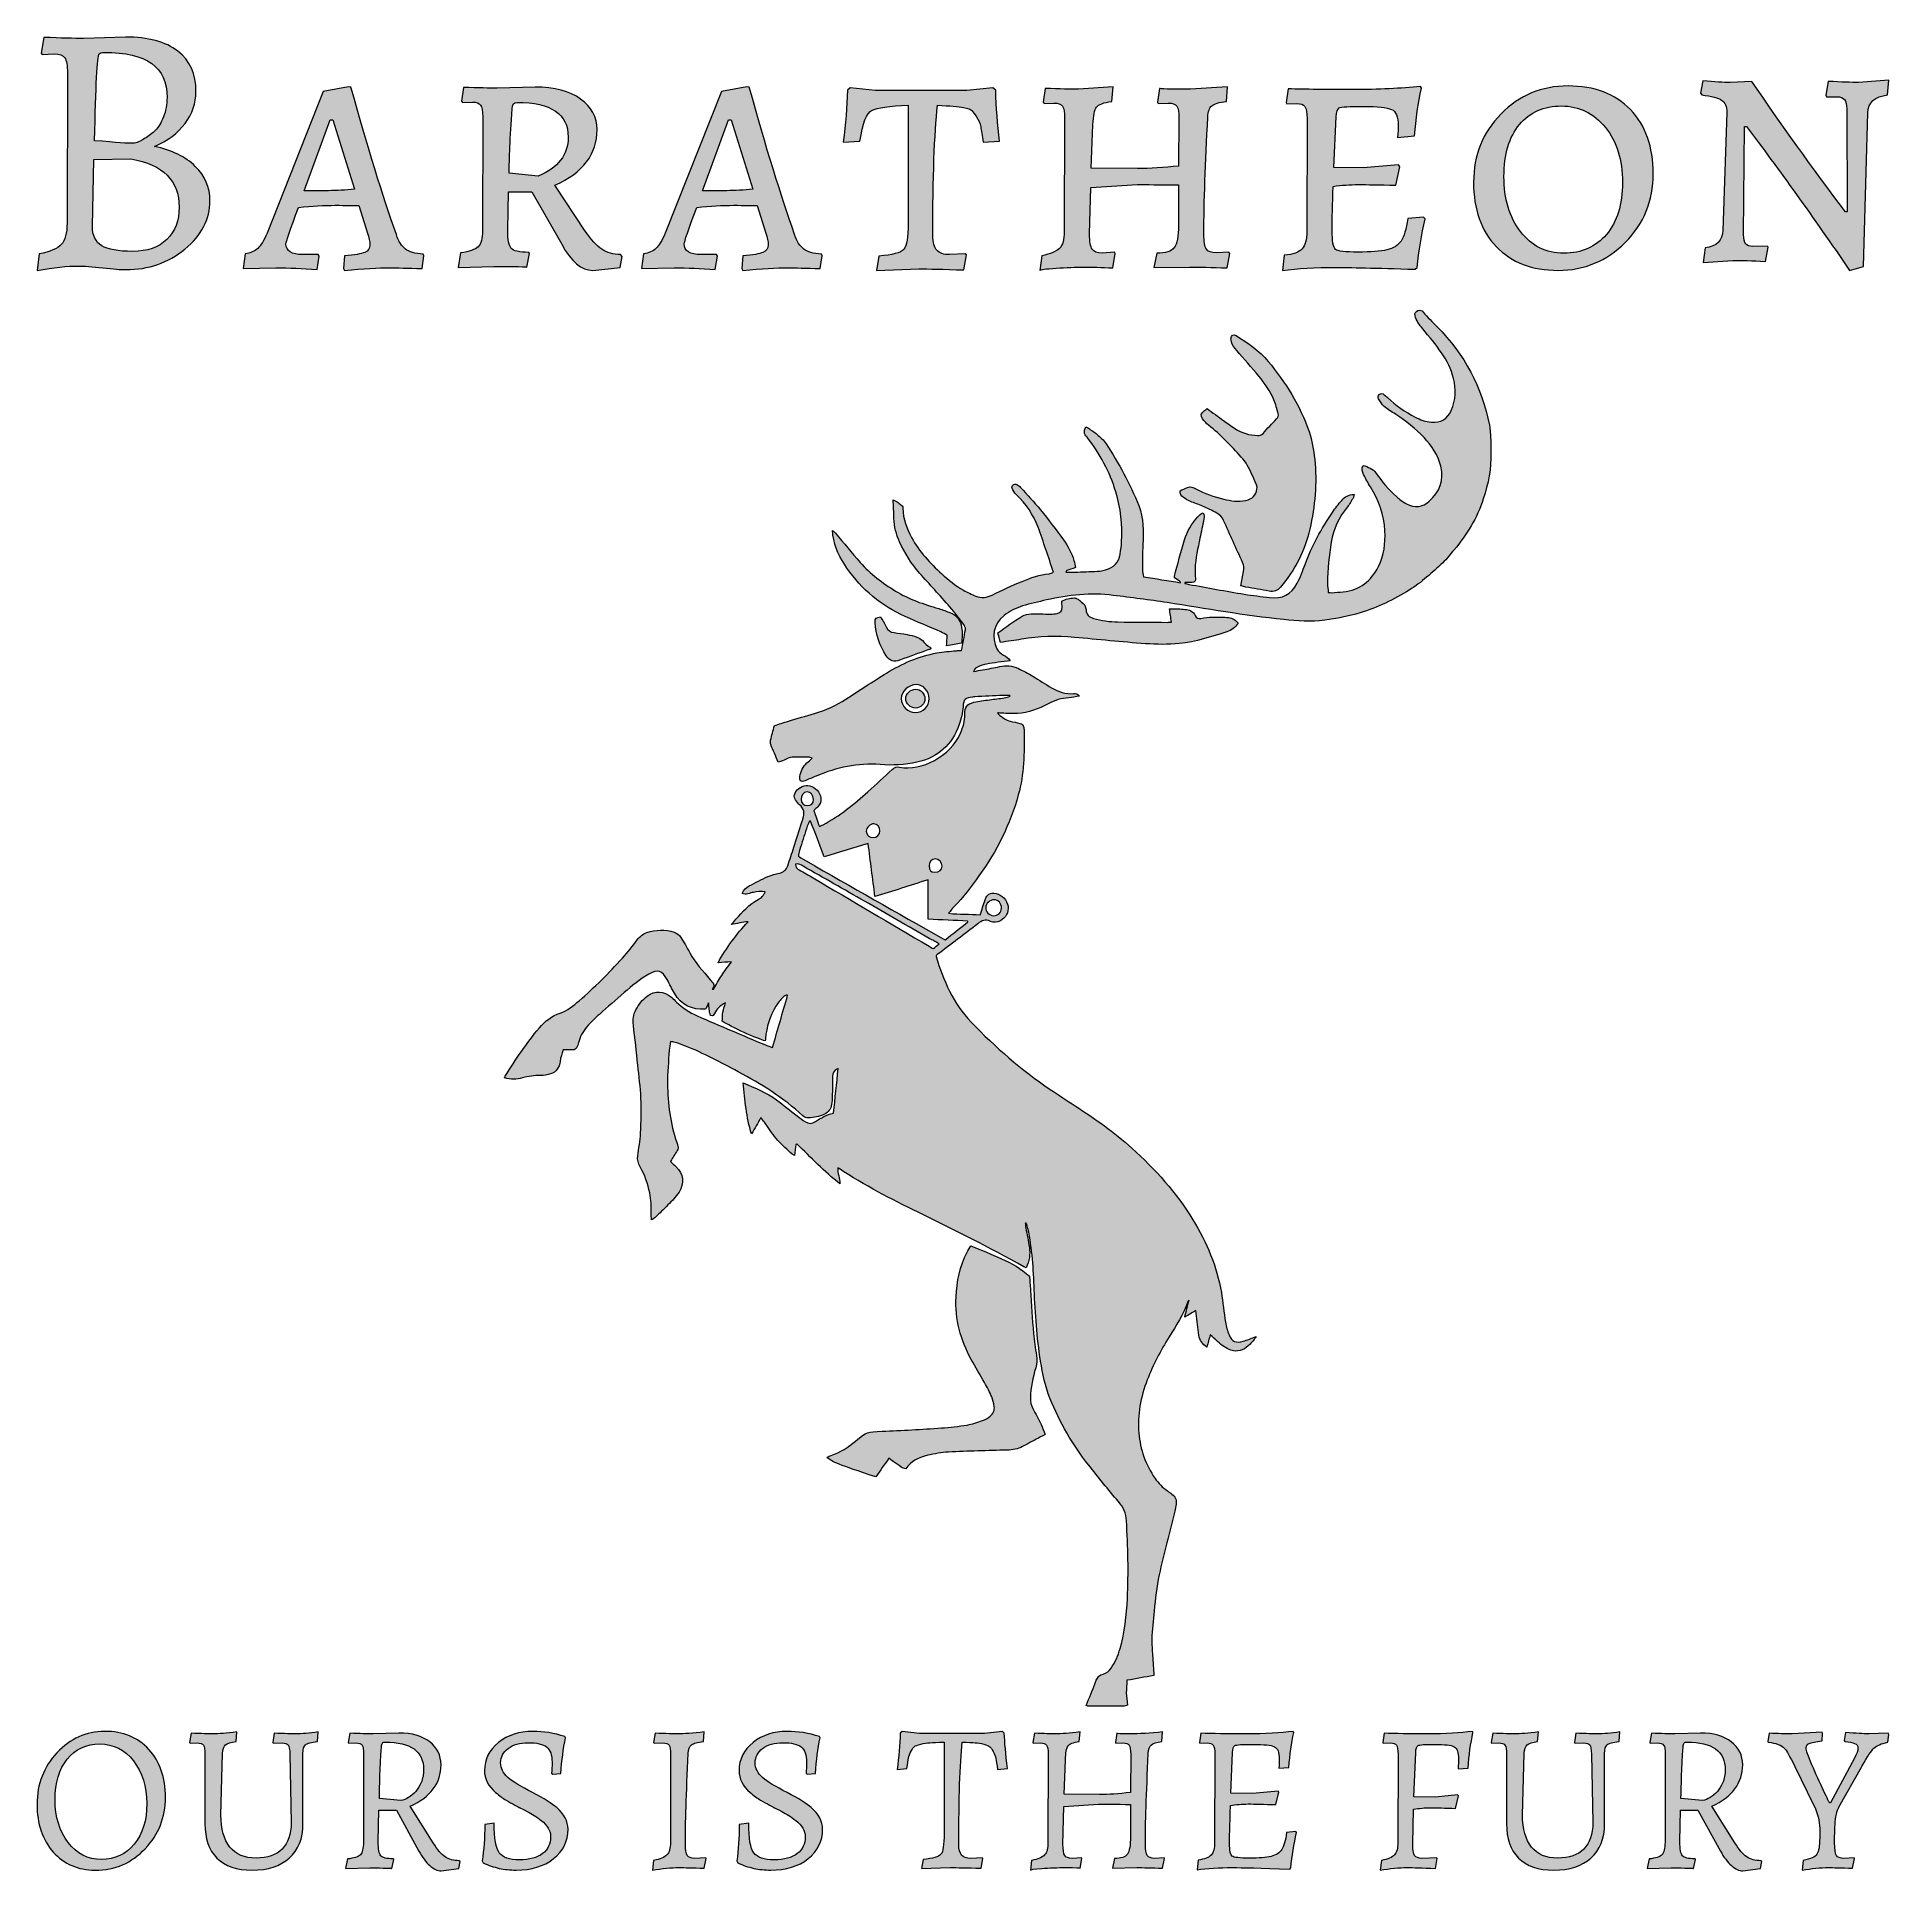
# Model space of a CAD drawing. Header units: inches. Extents: x 30.74 to 38.28, y -31.94 to -24.48.
import ezdxf

# ---------------------------------------------------------------- set-up
doc = ezdxf.new("R2010")
doc.units = ezdxf.units.IN
doc.header["$MEASUREMENT"] = 0
for name, color, linetype in [('Layer 2', 7, 'Continuous'), ('Layer 3', 7, 'Continuous'), ('Layer 4', 7, 'Continuous')]:
    doc.layers.add(name, color=color, linetype=linetype)

# ---------------------------------------------------------------- blocks, each defined once
blk = doc.blocks.new('block 2')
at = {"layer": 'Layer 4', "lineweight": 0}
for points, knots in [([(36.6556, -26.1677), (36.6548, -26.1501), (36.6561, -26.1326), (36.6554, -26.1149), (36.6544, -26.0957), (36.6537, -26.0762), (36.6501, -26.0572), (36.6204, -25.9016), (36.548, -25.7685), (36.4368, -25.6562), (36.4176, -25.6367), (36.3987, -25.6171), (36.3808, -25.5967), (36.3739, -25.5889), (36.3677, -25.5871), (36.3588, -25.5906), (36.35, -25.5942), (36.3451, -25.6011), (36.3475, -25.6108), (36.3499, -25.6205), (36.3538, -25.6304), (36.359, -25.6389), (36.3647, -25.6482), (36.3727, -25.6559), (36.3794, -25.6644), (36.4049, -25.6968), (36.4311, -25.7285), (36.4551, -25.7619), (36.4779, -25.7935), (36.4944, -25.8286), (36.5039, -25.8667), (36.5149, -25.9109), (36.5136, -25.9545), (36.4949, -25.9965), (36.4791, -26.0317), (36.4519, -26.0472), (36.4134, -26.0443), (36.39, -26.0425), (36.3685, -26.0343), (36.348, -26.0238), (36.3067, -26.003), (36.2692, -25.9764), (36.2356, -25.9443), (36.2313, -25.9401), (36.2269, -25.936), (36.2219, -25.9326), (36.2156, -25.9282), (36.2087, -25.9257), (36.2019, -25.9317), (36.1961, -25.9369), (36.1957, -25.9441), (36.1992, -25.95), (36.2057, -25.9607), (36.2122, -25.9722), (36.2215, -25.9801), (36.2356, -25.9922), (36.252, -26.002), (36.2679, -26.0119), (36.3106, -26.039), (36.3496, -26.0707), (36.3842, -26.1073), (36.4157, -26.1408), (36.4411, -26.1782), (36.4523, -26.2236), (36.4663, -26.2807), (36.4471, -26.3277), (36.4054, -26.3658), (36.378, -26.3909), (36.3454, -26.3938), (36.3126, -26.3766), (36.2978, -26.3687), (36.2835, -26.3587), (36.2712, -26.3472), (36.2408, -26.3186), (36.212, -26.2882), (36.1894, -26.2527), (36.1765, -26.2326), (36.1561, -26.2272), (36.1356, -26.2202), (36.1289, -26.2344), (36.1326, -26.2462), (36.1378, -26.2571), (36.1464, -26.2744), (36.1555, -26.2916), (36.1658, -26.308), (36.2006, -26.3627), (36.2216, -26.4219), (36.2247, -26.4869), (36.2271, -26.5373), (36.2219, -26.5867), (36.1986, -26.632), (36.1686, -26.6901), (36.1229, -26.7287), (36.0549, -26.7348), (36.0391, -26.7363), (36.0235, -26.7374), (36.0078, -26.7384), (36.0038, -26.7386), (35.9997, -26.738), (35.9942, -26.7376), (35.9929, -26.7241), (35.9907, -26.7116), (35.9907, -26.6991), (35.9908, -26.6431), (35.9973, -26.5879), (36.0061, -26.5329), (36.0147, -26.4789), (36.038, -26.4318), (36.0722, -26.3895), (36.0817, -26.3778), (36.0887, -26.3642), (36.0964, -26.3513), (36.0983, -26.3481), (36.0981, -26.3438), (36.0991, -26.3389), (36.0772, -26.3388), (36.0613, -26.348), (36.0488, -26.3627), (36.0355, -26.3784), (36.0222, -26.3944), (36.0108, -26.4114), (35.9665, -26.4781), (35.9272, -26.5475), (35.8997, -26.6232), (35.8903, -26.6494), (35.8801, -26.6755), (35.8673, -26.7001), (35.8433, -26.7469), (35.8073, -26.7645), (35.7551, -26.758), (35.7209, -26.7536), (35.6864, -26.7502), (35.6525, -26.7445), (35.5773, -26.732), (35.5023, -26.7181), (35.4272, -26.7047), (35.4215, -26.7037), (35.4158, -26.7018), (35.4101, -26.7003), (35.4104, -26.699), (35.4108, -26.6977), (35.4111, -26.6964), (35.4208, -26.6964), (35.4304, -26.697), (35.44, -26.6963), (35.4522, -26.6953), (35.4542, -26.692), (35.4534, -26.6801), (35.4527, -26.6667), (35.4517, -26.6535), (35.4521, -26.6402), (35.4536, -26.5982), (35.4634, -26.5575), (35.4717, -26.5167), (35.4771, -26.4906), (35.4829, -26.4646), (35.4877, -26.4384), (35.4891, -26.4306), (35.4913, -26.4218), (35.4844, -26.4136), (35.4746, -26.4162), (35.4689, -26.4234), (35.4629, -26.43), (35.438, -26.4572), (35.4198, -26.4888), (35.409, -26.5238), (35.3937, -26.5729), (35.3813, -26.6228), (35.3678, -26.6724), (35.3674, -26.6739), (35.368, -26.676), (35.3683, -26.6783), (35.3765, -26.6837), (35.3849, -26.6894), (35.3932, -26.6949), (35.3928, -26.6959), (35.3926, -26.6969), (35.3922, -26.6977), (35.3422, -26.6896), (35.2923, -26.6815), (35.2415, -26.6732), (35.2402, -26.6631), (35.2379, -26.6548), (35.2379, -26.6465), (35.2381, -26.6121), (35.2378, -26.5775), (35.2397, -26.543), (35.2425, -26.4888), (35.2431, -26.4356), (35.2226, -26.3838), (35.1877, -26.2948), (35.1416, -26.2119), (35.0896, -26.1321), (35.0803, -26.1177), (35.0662, -26.1062), (35.0532, -26.0946), (35.0423, -26.085), (35.0299, -26.0772), (35.018, -26.0689), (35.0148, -26.0666), (35.011, -26.0654), (35.0074, -26.0636), (34.9985, -26.0847), (34.9991, -26.0893), (35.0123, -26.1061), (35.0652, -26.1727), (35.1043, -26.2469), (35.1296, -26.3279), (35.1503, -26.394), (35.1552, -26.4621), (35.1532, -26.5309), (35.1527, -26.5477), (35.1497, -26.5645), (35.1468, -26.5813), (35.1412, -26.6154), (35.1205, -26.6361), (35.0878, -26.6454), (35.0803, -26.6476), (35.0725, -26.6499), (35.0648, -26.6504), (35.0346, -26.6521), (35.0045, -26.6533), (34.9742, -26.6543), (34.9588, -26.6548), (34.9433, -26.6543), (34.9256, -26.6543), (34.9283, -26.6501), (34.9289, -26.6478), (34.9301, -26.6474), (34.9408, -26.6439), (34.9517, -26.6407), (34.965, -26.6365), (34.963, -26.6271), (34.9616, -26.6171), (34.9588, -26.6075), (34.9501, -26.5769), (34.9349, -26.5491), (34.9164, -26.5236), (34.8862, -26.482), (34.8552, -26.4408), (34.8226, -26.401), (34.797, -26.3695), (34.7688, -26.3402), (34.7416, -26.3101), (34.7372, -26.3053), (34.7318, -26.3007), (34.726, -26.2982), (34.7216, -26.2964), (34.7142, -26.2965), (34.711, -26.2991), (34.7077, -26.3017), (34.7056, -26.3096), (34.7072, -26.3134), (34.7113, -26.3225), (34.7163, -26.3321), (34.7236, -26.3388), (34.7646, -26.3759), (34.7934, -26.4212), (34.8127, -26.472), (34.8355, -26.5317), (34.8545, -26.5928), (34.8758, -26.6554), (34.8688, -26.6577), (34.8635, -26.6605), (34.8579, -26.6612), (34.8196, -26.6655), (34.7833, -26.6772), (34.7482, -26.6922), (34.7069, -26.7097), (34.6661, -26.7282), (34.626, -26.7479), (34.6038, -26.7586), (34.5823, -26.7618), (34.5597, -26.7521), (34.5424, -26.7449), (34.5251, -26.7374), (34.5088, -26.7284), (34.4763, -26.7104), (34.4483, -26.686), (34.4208, -26.6613), (34.3727, -26.6182), (34.3292, -26.5713), (34.2984, -26.5138), (34.2784, -26.4767), (34.2633, -26.438), (34.2626, -26.395), (34.2625, -26.3916), (34.2622, -26.3868), (34.2601, -26.385), (34.2493, -26.3761), (34.2392, -26.3658), (34.2233, -26.3606), (34.2243, -26.3869), (34.2256, -26.4111), (34.2261, -26.4354), (34.227, -26.4692), (34.2355, -26.5011), (34.2495, -26.5317), (34.2707, -26.5776), (34.2968, -26.6205), (34.3305, -26.6583), (34.3715, -26.7045), (34.4134, -26.75), (34.4541, -26.7964), (34.4736, -26.8187), (34.4918, -26.8422), (34.5095, -26.866), (34.5142, -26.8722), (34.5182, -26.8819), (34.5171, -26.8892), (34.5131, -26.9172), (34.5069, -26.9447), (34.5013, -26.9732), (34.4934, -26.9736), (34.4868, -26.9736), (34.4803, -26.9743), (34.4538, -26.9772), (34.4272, -26.9788), (34.401, -26.9835), (34.3272, -26.9967), (34.2598, -27.0267), (34.1964, -27.0655), (34.1407, -27.0996), (34.0863, -27.1359), (34.0311, -27.1712), (33.9912, -27.1968), (33.9486, -27.2167), (33.9027, -27.2299), (33.8673, -27.2401), (33.832, -27.2507), (33.7966, -27.2614), (33.777, -27.2673), (33.7574, -27.2735), (33.7398, -27.279), (33.7342, -27.3002), (33.7287, -27.3194), (33.7242, -27.3387), (33.7229, -27.3443), (33.7229, -27.3511), (33.725, -27.3562), (33.7344, -27.3797), (33.7447, -27.4028), (33.7556, -27.4281), (33.7674, -27.4238), (33.7781, -27.4215), (33.7872, -27.4162), (33.7976, -27.4102), (33.8086, -27.4073), (33.8201, -27.4072), (33.84, -27.4069), (33.86, -27.4074), (33.88, -27.4079), (33.8837, -27.408), (33.8873, -27.4096), (33.8938, -27.4111), (33.8853, -27.4191), (33.8788, -27.4254), (33.8721, -27.4312), (33.8553, -27.4459), (33.8469, -27.4652), (33.8431, -27.4865), (33.84, -27.5039), (33.8483, -27.5103), (33.8649, -27.5036), (33.8799, -27.4975), (33.8948, -27.4907), (33.9099, -27.4844), (33.9932, -27.4498), (34.079, -27.4305), (34.1701, -27.4377), (34.2202, -27.4418), (34.2705, -27.4398), (34.32, -27.4283), (34.4054, -27.4083), (34.4631, -27.358), (34.492, -27.275), (34.5003, -27.2515), (34.5057, -27.2274), (34.5074, -27.2024), (34.5096, -27.1724), (34.5163, -27.166), (34.546, -27.163), (34.549, -27.1627), (34.552, -27.1623), (34.555, -27.1622), (34.5938, -27.1602), (34.6324, -27.1581), (34.6711, -27.1563), (34.6802, -27.1558), (34.6893, -27.1562), (34.6985, -27.1562), (34.6986, -27.1574), (34.6987, -27.1587), (34.6988, -27.1599), (34.6909, -27.1622), (34.6832, -27.1653), (34.6751, -27.1666), (34.6554, -27.1695), (34.6355, -27.1712), (34.6157, -27.174), (34.5942, -27.177), (34.5724, -27.1791), (34.5513, -27.1845), (34.523, -27.1918), (34.515, -27.2036), (34.5148, -27.2329), (34.5147, -27.26), (34.5082, -27.2855), (34.4974, -27.3102), (34.457, -27.4032), (34.337, -27.4663), (34.2493, -27.448), (34.2377, -27.4455), (34.2283, -27.4493), (34.2196, -27.4574), (34.1868, -27.488), (34.154, -27.5186), (34.1204, -27.5482), (34.0636, -27.5983), (34.0062, -27.6477), (33.938, -27.6825), (33.9333, -27.6849), (33.9285, -27.687), (33.9227, -27.6897), (33.9146, -27.6669), (33.9071, -27.6454), (33.8997, -27.6247), (33.9063, -27.619), (33.9116, -27.615), (33.9163, -27.6103), (33.9261, -27.6002), (33.9302, -27.5878), (33.9287, -27.5737), (33.9261, -27.5509), (33.9068, -27.5293), (33.8839, -27.5239), (33.8639, -27.5192), (33.8401, -27.5293), (33.8269, -27.5478), (33.8191, -27.559), (33.8183, -27.5704), (33.8259, -27.5816), (33.8306, -27.5887), (33.8355, -27.5959), (33.8419, -27.6013), (33.8607, -27.6171), (33.8644, -27.6361), (33.8559, -27.6583), (33.8543, -27.6628), (33.8533, -27.6677), (33.8518, -27.6722), (33.841, -27.7063), (33.8302, -27.7403), (33.8192, -27.7743), (33.8109, -27.7996), (33.8026, -27.8249), (33.7939, -27.8501), (33.7884, -27.8662), (33.7775, -27.8759), (33.7602, -27.8795), (33.7443, -27.8829), (33.7282, -27.8872), (33.7133, -27.8936), (33.6874, -27.9053), (33.662, -27.9181), (33.6371, -27.9318), (33.6253, -27.9383), (33.6137, -27.9466), (33.6084, -27.9623), (33.6252, -27.9701), (33.6395, -27.9598), (33.6543, -27.9578), (33.6701, -27.9558), (33.6858, -27.953), (33.7027, -27.9552), (33.6964, -27.9708), (33.686, -27.9804), (33.6738, -27.9869), (33.6371, -28.0066), (33.6103, -28.0369), (33.5832, -28.0671), (33.5772, -28.0738), (33.5712, -28.0804), (33.5632, -28.0893), (33.5885, -28.0864), (33.6093, -28.0768), (33.6326, -28.0772), (33.5851, -28.1279), (33.5446, -28.1827), (33.5103, -28.2446), (33.5287, -28.2432), (33.5447, -28.242), (33.5648, -28.2404), (33.5501, -28.2608), (33.5369, -28.2778), (33.5252, -28.2959), (33.5133, -28.3141), (33.503, -28.3334), (33.4921, -28.3523), (33.4902, -28.3523), (33.4884, -28.3523), (33.4865, -28.3523), (33.5007, -28.3339), (33.4878, -28.3245), (33.4784, -28.3132), (33.4487, -28.278), (33.4173, -28.244), (33.3951, -28.2033), (33.3837, -28.182), (33.3721, -28.161), (33.3584, -28.1409), (33.3515, -28.1308), (33.3438, -28.1236), (33.3323, -28.12), (33.2946, -28.1078), (33.2572, -28.1091), (33.22, -28.1217), (33.2039, -28.1272), (33.1921, -28.1376), (33.1818, -28.1511), (33.1623, -28.1765), (33.1428, -28.2022), (33.1211, -28.2257), (33.0653, -28.2862), (33.0078, -28.3452), (32.9449, -28.3986), (32.9214, -28.4188), (32.8978, -28.4392), (32.868, -28.4492), (32.8333, -28.4607), (32.8064, -28.4821), (32.7831, -28.5091), (32.7306, -28.5705), (32.6871, -28.6383), (32.6432, -28.7059), (32.6421, -28.7076), (32.6422, -28.7102), (32.6416, -28.7128), (32.6666, -28.7198), (32.6905, -28.7193), (32.7142, -28.7128), (32.7383, -28.7062), (32.7624, -28.7025), (32.7876, -28.7028), (32.8013, -28.7029), (32.8156, -28.7007), (32.8287, -28.6967), (32.8527, -28.6895), (32.8644, -28.6707), (32.8674, -28.6457), (32.8694, -28.6298), (32.8756, -28.6144), (32.8799, -28.5988), (32.8879, -28.5988), (32.8932, -28.5986), (32.8986, -28.5988), (32.9317, -28.6005), (32.9319, -28.6002), (32.9427, -28.5694), (32.9435, -28.5672), (32.9444, -28.5649), (32.9449, -28.5626), (32.9513, -28.5372), (32.9654, -28.5161), (32.983, -28.4973), (32.9971, -28.4824), (33.0118, -28.468), (33.0272, -28.4543), (33.0606, -28.4244), (33.0946, -28.3952), (33.1282, -28.3656), (33.1596, -28.3378), (33.1921, -28.3116), (33.2286, -28.2908), (33.2661, -28.2694), (33.2831, -28.2746), (33.303, -28.3124), (33.3128, -28.3312), (33.3226, -28.35), (33.333, -28.3685), (33.3606, -28.4177), (33.4047, -28.4359), (33.4596, -28.4338), (33.4635, -28.425), (33.4674, -28.416), (33.4713, -28.4069), (33.4753, -28.4251), (33.4726, -28.4429), (33.4803, -28.4586), (33.4895, -28.4618), (33.4932, -28.4579), (33.4965, -28.4507), (33.5049, -28.4319), (33.5194, -28.4188), (33.5405, -28.4077), (33.5363, -28.4223), (33.5321, -28.4336), (33.5302, -28.4452), (33.5282, -28.4576), (33.5284, -28.4704), (33.5277, -28.4822), (33.5613, -28.5051), (33.674, -28.5562), (33.7022, -28.5616), (33.7026, -28.5586), (33.7032, -28.5557), (33.7035, -28.5529), (33.7076, -28.5056), (33.7215, -28.4614), (33.746, -28.4209), (33.7537, -28.4081), (33.764, -28.3968), (33.774, -28.3855), (33.7785, -28.3806), (33.7841, -28.3756), (33.7937, -28.3761), (33.773, -28.4477), (33.7527, -28.5178), (33.732, -28.5894), (33.7209, -28.5854), (33.7117, -28.5826), (33.7029, -28.5788), (33.6104, -28.5396), (33.5179, -28.5004), (33.4255, -28.4608), (33.3941, -28.4473), (33.3663, -28.428), (33.3417, -28.4042), (33.3347, -28.3974), (33.3276, -28.3908), (33.3203, -28.3844), (33.2904, -28.3584), (33.2544, -28.3568), (33.2221, -28.3801), (33.202, -28.3946), (33.1876, -28.4138), (33.176, -28.4354), (33.1652, -28.4555), (33.1631, -28.4766), (33.1657, -28.4989), (33.1721, -28.5529), (33.1782, -28.6071), (33.1839, -28.6612), (33.1885, -28.7058), (33.1944, -28.7503), (33.1963, -28.795), (33.1982, -28.8427), (33.1971, -28.8906), (33.1948, -28.9383), (33.1934, -28.9691), (33.1873, -28.9996), (33.1835, -29.0302), (33.1816, -29.0463), (33.1854, -29.0609), (33.1936, -29.0753), (33.2121, -29.1082), (33.2247, -29.1435), (33.2324, -29.1805), (33.2383, -29.2092), (33.2389, -29.2383), (33.2381, -29.2674), (33.2379, -29.2741), (33.239, -29.2809), (33.2399, -29.2909), (33.2468, -29.2859), (33.2509, -29.2835), (33.2543, -29.2803), (33.2719, -29.2637), (33.2899, -29.2475), (33.3066, -29.2301), (33.3224, -29.2136), (33.3391, -29.1971), (33.3515, -29.178), (33.3748, -29.1421), (33.369, -29.1041), (33.3391, -29.0739), (33.3318, -29.0668), (33.3243, -29.0599), (33.3165, -29.0525), (33.3217, -29.044), (33.3261, -29.0368), (33.3306, -29.0297), (33.3351, -29.0226), (33.3392, -29.0151), (33.3443, -29.0083), (33.3486, -29.0023), (33.3494, -28.9963), (33.3469, -28.9896), (33.3453, -28.9851), (33.3442, -28.9803), (33.3425, -28.9757), (33.3155, -28.8983), (33.3057, -28.8178), (33.3047, -28.7365), (33.304, -28.6911), (33.3088, -28.6458), (33.3116, -28.6005), (33.3123, -28.5891), (33.3147, -28.5779), (33.3165, -28.5649), (33.3237, -28.5663), (33.3297, -28.5668), (33.3352, -28.5685), (33.3496, -28.573), (33.3642, -28.5775), (33.3782, -28.5832), (33.4519, -28.6128), (33.5219, -28.6502), (33.5918, -28.6876), (33.686, -28.7381), (33.777, -28.7933), (33.8553, -28.8671), (33.8618, -28.8732), (33.8693, -28.8763), (33.8783, -28.8759), (33.901, -28.875), (33.9228, -28.8705), (33.9432, -28.8605), (33.9595, -28.8526), (33.9699, -28.8396), (33.9725, -28.8215), (33.9741, -28.8109), (33.9749, -28.7998), (33.9752, -28.789), (33.9759, -28.7618), (33.9756, -28.7344), (33.9765, -28.7073), (33.9769, -28.6929), (33.9829, -28.6814), (33.9994, -28.674), (33.9929, -28.7364), (33.9868, -28.7964), (33.9805, -28.8565), (33.9521, -28.8629), (33.9288, -28.8754), (33.9068, -28.8908), (33.8933, -28.9003), (33.8794, -28.9001), (33.8659, -28.8916), (33.8541, -28.8843), (33.8428, -28.8761), (33.8318, -28.8676), (33.8041, -28.8462), (33.7766, -28.8242), (33.7486, -28.8028), (33.7083, -28.7722), (33.6611, -28.7548), (33.613, -28.7328), (33.6194, -28.8036), (33.6255, -28.8715), (33.6463, -28.941), (33.6601, -28.9173), (33.6718, -28.8972), (33.6851, -28.8744), (33.6952, -28.8882), (33.7036, -28.899), (33.7116, -28.9102), (33.7192, -28.921), (33.7261, -28.9326), (33.7342, -28.9431), (33.7425, -28.9542), (33.7516, -28.9648), (33.7611, -28.975), (33.7702, -28.9846), (33.78, -28.9937), (33.79, -29.0024), (33.8, -29.0113), (33.8078, -29.023), (33.8216, -29.0289), (33.8237, -29.0128), (33.8255, -28.9981), (33.8274, -28.9836), (33.8287, -28.9829), (33.8301, -28.9823), (33.8314, -28.9817), (33.8886, -29.0362), (33.942, -29.0947), (34.0065, -29.1434), (34.0065, -29.1209), (33.9963, -29.1011), (33.9974, -29.0788), (34.0006, -29.0804), (34.0023, -29.0809), (34.0037, -29.0819), (34.1055, -29.1504), (34.2149, -29.2054), (34.3246, -29.2595), (34.4695, -29.3311), (34.6149, -29.4016), (34.7554, -29.4819), (34.7578, -29.4833), (34.7606, -29.4842), (34.7641, -29.4856), (34.7779, -29.4585), (34.7816, -29.4307), (34.7775, -29.4021), (34.7737, -29.3757), (34.7678, -29.3497), (34.7631, -29.3235), (34.7619, -29.3172), (34.7616, -29.3106), (34.7609, -29.3042), (34.7622, -29.304), (34.7636, -29.3037), (34.7651, -29.3036), (34.7674, -29.3109), (34.7703, -29.318), (34.7719, -29.3256), (34.7891, -29.4076), (34.7942, -29.4911), (34.7974, -29.5745), (34.8012, -29.6721), (34.8079, -29.7692), (34.8232, -29.8656), (34.8314, -29.9171), (34.8413, -29.9682), (34.8612, -30.0167), (34.9013, -30.1141), (34.9526, -30.205), (35.0185, -30.2876), (35.0585, -30.3377), (35.0978, -30.3886), (35.14, -30.4369), (35.1604, -30.4603), (35.1709, -30.4849), (35.1726, -30.5152), (35.1783, -30.6205), (35.1819, -30.7258), (35.1765, -30.8312), (35.173, -30.9003), (35.1662, -30.9688), (35.1466, -31.0355), (35.1383, -31.0635), (35.1273, -31.0903), (35.1104, -31.1145), (35.1022, -31.1262), (35.0925, -31.1357), (35.0778, -31.1387), (35.0633, -31.1417), (35.0551, -31.1509), (35.0499, -31.1644), (35.0384, -31.1945), (35.0261, -31.2241), (35.0141, -31.2539), (35.0124, -31.2582), (35.011, -31.2626), (35.0093, -31.2671), (35.0125, -31.2683), (35.0141, -31.2693), (35.0158, -31.2693), (35.0637, -31.2694), (35.1115, -31.2696), (35.1594, -31.2693), (35.1656, -31.2693), (35.1718, -31.2669), (35.1773, -31.2658), (35.1753, -31.2472), (35.1724, -31.2312), (35.1722, -31.2152), (35.1718, -31.1984), (35.1738, -31.1817), (35.1749, -31.1642), (35.2122, -31.1576), (35.2478, -31.1513), (35.2842, -31.1447), (35.2825, -31.1166), (35.2807, -31.0901), (35.2791, -31.0636), (35.2779, -31.0412), (35.2749, -31.0189), (35.276, -30.9967), (35.2776, -30.9585), (35.2809, -30.9205), (35.2852, -30.8826), (35.291, -30.8333), (35.2954, -30.7836), (35.3059, -30.7353), (35.3247, -30.6484), (35.3479, -30.5624), (35.369, -30.4761), (35.3713, -30.4667), (35.3737, -30.4573), (35.3751, -30.4477), (35.3776, -30.4307), (35.3721, -30.4168), (35.3577, -30.4066), (35.3516, -30.4024), (35.3459, -30.3981), (35.34, -30.3939), (35.3199, -30.3798), (35.3027, -30.3628), (35.289, -30.3427), (35.2509, -30.287), (35.2286, -30.2257), (35.2229, -30.1585), (35.2165, -30.0833), (35.2308, -30.0115), (35.2576, -29.9416), (35.2811, -29.8802), (35.3122, -29.8229), (35.3462, -29.7669), (35.3744, -29.7203), (35.4054, -29.6752), (35.4227, -29.6228), (35.423, -29.6217), (35.424, -29.6209), (35.4273, -29.6168), (35.4212, -29.6412), (35.416, -29.6619), (35.41, -29.6863), (35.4269, -29.6765), (35.4405, -29.6687), (35.4556, -29.6601), (35.4561, -29.6658), (35.4563, -29.6689), (35.4567, -29.6718), (35.4601, -29.7012), (35.4632, -29.7307), (35.467, -29.7601), (35.4698, -29.781), (35.4827, -29.7951), (35.4996, -29.8091), (35.5047, -29.7906), (35.5092, -29.7739), (35.5133, -29.7586), (35.5238, -29.7679), (35.5339, -29.7765), (35.5436, -29.7854), (35.5597, -29.8004), (35.5766, -29.814), (35.598, -29.8208), (35.6248, -29.8293), (35.6482, -29.823), (35.6682, -29.8037), (35.6769, -29.7953), (35.6848, -29.786), (35.6928, -29.777), (35.6952, -29.7743), (35.6969, -29.7709), (35.7007, -29.7653), (35.6808, -29.7728), (35.6645, -29.7794), (35.6478, -29.7847), (35.62, -29.7935), (35.6018, -29.7858), (35.5905, -29.759), (35.5835, -29.7425), (35.5787, -29.7246), (35.5759, -29.7069), (35.5693, -29.6669), (35.5658, -29.6264), (35.5589, -29.5864), (35.5404, -29.4801), (35.4996, -29.3819), (35.4434, -29.2903), (35.3758, -29.1801), (35.2898, -29.0846), (35.1942, -28.9982), (35.1231, -28.934), (35.0448, -28.8788), (34.9642, -28.8268), (34.9301, -28.8049), (34.8966, -28.7819), (34.8628, -28.7595), (34.7448, -28.6809), (34.6391, -28.5881), (34.5407, -28.486), (34.467, -28.4097), (34.4285, -28.3165), (34.3977, -28.2182), (34.3975, -28.2177), (34.3978, -28.2171), (34.398, -28.2157), (34.3993, -28.2144), (34.4009, -28.2127), (34.4027, -28.2113), (34.4577, -28.1694), (34.5132, -28.1284), (34.5674, -28.0857), (34.5841, -28.0726), (34.5987, -28.0656), (34.6193, -28.0758), (34.6322, -28.0823), (34.6465, -28.0805), (34.6596, -28.0735), (34.6816, -28.0617), (34.6941, -28.0383), (34.6907, -28.0147), (34.687, -27.9889), (34.6664, -27.9669), (34.6418, -27.9623), (34.6166, -27.9578), (34.6052, -27.9647), (34.5972, -27.9889), (34.5907, -28.0088), (34.5841, -28.0287), (34.5771, -28.0497), (34.5346, -28.0453), (34.4933, -28.0481), (34.4489, -28.043), (34.4576, -28.032), (34.4632, -28.0233), (34.4704, -28.0162), (34.5088, -27.9781), (34.541, -27.9347), (34.5724, -27.891), (34.6449, -27.7904), (34.6993, -27.6809), (34.7326, -27.5611), (34.756, -27.4767), (34.7574, -27.3902), (34.7567, -27.3034), (34.7567, -27.298), (34.7549, -27.2927), (34.7545, -27.2873), (34.7536, -27.2774), (34.7479, -27.2722), (34.7386, -27.2702), (34.7257, -27.2673), (34.7126, -27.2643), (34.6997, -27.2614), (34.6851, -27.2581), (34.6567, -27.24), (34.6472, -27.2275), (34.6541, -27.228), (34.66, -27.229), (34.666, -27.2291), (34.687, -27.2295), (34.7083, -27.231), (34.7293, -27.2297), (34.7742, -27.2271), (34.8154, -27.2114), (34.8547, -27.1901), (34.8807, -27.1761), (34.9084, -27.1684), (34.9377, -27.1658), (34.952, -27.1647), (34.966, -27.1619), (34.9815, -27.1596), (34.9747, -27.1491), (34.9661, -27.1482), (34.9576, -27.1491), (34.9246, -27.1528), (34.8955, -27.1418), (34.868, -27.1254), (34.8425, -27.1101), (34.8178, -27.0936), (34.7923, -27.0785), (34.773, -27.0671), (34.7533, -27.0564), (34.7329, -27.0471), (34.7088, -27.0362), (34.6835, -27.0321), (34.6569, -27.0388), (34.634, -27.0444), (34.6105, -27.0481), (34.5874, -27.0526), (34.5758, -27.0547), (34.564, -27.0565), (34.5507, -27.0587), (34.5541, -27.0473), (34.5614, -27.0427), (34.569, -27.0396), (34.5802, -27.0351), (34.5917, -27.0305), (34.6034, -27.0286), (34.6344, -27.0234), (34.6657, -27.0199), (34.6991, -27.0153), (34.6927, -27.0033), (34.6827, -26.9979), (34.6726, -26.9926), (34.661, -26.9866), (34.6511, -26.9788), (34.6456, -26.9666), (34.6244, -26.9194), (34.6275, -26.8686), (34.6747, -26.8311), (34.6973, -26.8133), (34.7228, -26.8005), (34.7502, -26.7924), (34.7821, -26.7831), (34.8145, -26.7754), (34.847, -26.768), (34.9367, -26.7476), (35.0272, -26.7374), (35.119, -26.7492), (35.1923, -26.7588), (35.2657, -26.7674), (35.3386, -26.7785), (35.4965, -26.8029), (35.6538, -26.8314), (35.8128, -26.8481), (35.8683, -26.854), (35.9239, -26.8583), (35.9795, -26.8501), (36.028, -26.8427), (36.0765, -26.8354), (36.1236, -26.8208), (36.1945, -26.7989), (36.2607, -26.7666), (36.3239, -26.7279), (36.3745, -26.697), (36.4164, -26.6556), (36.4601, -26.6165), (36.4772, -26.6012), (36.4906, -26.5821), (36.5057, -26.5647), (36.5589, -26.5031), (36.5997, -26.4345), (36.6251, -26.3566), (36.6451, -26.295), (36.6586, -26.2328), (36.6556, -26.1677)], [0, 0, 0, 0, 1, 1, 1, 2, 2, 2, 3, 3, 3, 4, 4, 4, 5, 5, 5, 6, 6, 6, 7, 7, 7, 8, 8, 8, 9, 9, 9, 10, 10, 10, 11, 11, 11, 12, 12, 12, 13, 13, 13, 14, 14, 14, 15, 15, 15, 16, 16, 16, 17, 17, 17, 18, 18, 18, 19, 19, 19, 20, 20, 20, 21, 21, 21, 22, 22, 22, 23, 23, 23, 24, 24, 24, 25, 25, 25, 26, 26, 26, 27, 27, 27, 28, 28, 28, 29, 29, 29, 30, 30, 30, 31, 31, 31, 32, 32, 32, 33, 33, 33, 34, 34, 34, 35, 35, 35, 36, 36, 36, 37, 37, 37, 38, 38, 38, 39, 39, 39, 40, 40, 40, 41, 41, 41, 42, 42, 42, 43, 43, 43, 44, 44, 44, 45, 45, 45, 46, 46, 46, 47, 47, 47, 48, 48, 48, 49, 49, 49, 50, 50, 50, 51, 51, 51, 52, 52, 52, 53, 53, 53, 54, 54, 54, 55, 55, 55, 56, 56, 56, 57, 57, 57, 58, 58, 58, 59, 59, 59, 60, 60, 60, 61, 61, 61, 62, 62, 62, 63, 63, 63, 64, 64, 64, 65, 65, 65, 66, 66, 66, 67, 67, 67, 68, 68, 68, 69, 69, 69, 70, 70, 70, 71, 71, 71, 72, 72, 72, 73, 73, 73, 74, 74, 74, 75, 75, 75, 76, 76, 76, 77, 77, 77, 78, 78, 78, 79, 79, 79, 80, 80, 80, 81, 81, 81, 82, 82, 82, 83, 83, 83, 84, 84, 84, 85, 85, 85, 86, 86, 86, 87, 87, 87, 88, 88, 88, 89, 89, 89, 90, 90, 90, 91, 91, 91, 92, 92, 92, 93, 93, 93, 94, 94, 94, 95, 95, 95, 96, 96, 96, 97, 97, 97, 98, 98, 98, 99, 99, 99, 100, 100, 100, 101, 101, 101, 102, 102, 102, 103, 103, 103, 104, 104, 104, 105, 105, 105, 106, 106, 106, 107, 107, 107, 108, 108, 108, 109, 109, 109, 110, 110, 110, 111, 111, 111, 112, 112, 112, 113, 113, 113, 114, 114, 114, 115, 115, 115, 116, 116, 116, 117, 117, 117, 118, 118, 118, 119, 119, 119, 120, 120, 120, 121, 121, 121, 122, 122, 122, 123, 123, 123, 124, 124, 124, 125, 125, 125, 126, 126, 126, 127, 127, 127, 128, 128, 128, 129, 129, 129, 130, 130, 130, 131, 131, 131, 132, 132, 132, 133, 133, 133, 134, 134, 134, 135, 135, 135, 136, 136, 136, 137, 137, 137, 138, 138, 138, 139, 139, 139, 140, 140, 140, 141, 141, 141, 142, 142, 142, 143, 143, 143, 144, 144, 144, 145, 145, 145, 146, 146, 146, 147, 147, 147, 148, 148, 148, 149, 149, 149, 150, 150, 150, 151, 151, 151, 152, 152, 152, 153, 153, 153, 154, 154, 154, 155, 155, 155, 156, 156, 156, 157, 157, 157, 158, 158, 158, 159, 159, 159, 160, 160, 160, 161, 161, 161, 162, 162, 162, 163, 163, 163, 164, 164, 164, 165, 165, 165, 166, 166, 166, 167, 167, 167, 168, 168, 168, 169, 169, 169, 170, 170, 170, 171, 171, 171, 172, 172, 172, 173, 173, 173, 174, 174, 174, 175, 175, 175, 176, 176, 176, 177, 177, 177, 178, 178, 178, 179, 179, 179, 180, 180, 180, 181, 181, 181, 182, 182, 182, 183, 183, 183, 184, 184, 184, 185, 185, 185, 186, 186, 186, 187, 187, 187, 188, 188, 188, 189, 189, 189, 190, 190, 190, 191, 191, 191, 192, 192, 192, 193, 193, 193, 194, 194, 194, 195, 195, 195, 196, 196, 196, 197, 197, 197, 198, 198, 198, 199, 199, 199, 200, 200, 200, 201, 201, 201, 202, 202, 202, 203, 203, 203, 204, 204, 204, 205, 205, 205, 206, 206, 206, 207, 207, 207, 208, 208, 208, 209, 209, 209, 210, 210, 210, 211, 211, 211, 212, 212, 212, 213, 213, 213, 214, 214, 214, 215, 215, 215, 216, 216, 216, 217, 217, 217, 218, 218, 218, 219, 219, 219, 220, 220, 220, 221, 221, 221, 222, 222, 222, 223, 223, 223, 224, 224, 224, 225, 225, 225, 226, 226, 226, 227, 227, 227, 228, 228, 228, 229, 229, 229, 230, 230, 230, 231, 231, 231, 232, 232, 232, 233, 233, 233, 234, 234, 234, 235, 235, 235, 236, 236, 236, 237, 237, 237, 238, 238, 238, 239, 239, 239, 240, 240, 240, 241, 241, 241, 242, 242, 242, 243, 243, 243, 244, 244, 244, 245, 245, 245, 246, 246, 246, 247, 247, 247, 248, 248, 248, 249, 249, 249, 250, 250, 250, 251, 251, 251, 252, 252, 252, 253, 253, 253, 254, 254, 254, 255, 255, 255, 256, 256, 256, 257, 257, 257, 258, 258, 258, 259, 259, 259, 260, 260, 260, 261, 261, 261, 262, 262, 262, 263, 263, 263, 264, 264, 264, 265, 265, 265, 266, 266, 266, 267, 267, 267, 268, 268, 268, 269, 269, 269, 270, 270, 270, 271, 271, 271, 272, 272, 272, 273, 273, 273, 274, 274, 274, 275, 275, 275, 276, 276, 276, 277, 277, 277, 278, 278, 278, 279, 279, 279, 280, 280, 280, 281, 281, 281, 282, 282, 282, 283, 283, 283, 284, 284, 284, 285, 285, 285, 286, 286, 286, 287, 287, 287, 288, 288, 288, 289, 289, 289, 290, 290, 290, 291, 291, 291, 292, 292, 292, 293, 293, 293, 294, 294, 294, 295, 295, 295, 296, 296, 296, 297, 297, 297, 298, 298, 298, 299, 299, 299, 300, 300, 300, 301, 301, 301, 302, 302, 302, 303, 303, 303, 304, 304, 304, 305, 305, 305, 306, 306, 306, 307, 307, 307, 308, 308, 308, 309, 309, 309, 310, 310, 310, 311, 311, 311, 312, 312, 312, 313, 313, 313, 314, 314, 314, 315, 315, 315, 316, 316, 316, 317, 317, 317, 318, 318, 318, 319, 319, 319, 320, 320, 320, 321, 321, 321, 322, 322, 322, 323, 323, 323, 324, 324, 324, 325, 325, 325, 326, 326, 326, 327, 327, 327, 328, 328, 328, 329, 329, 329, 330, 330, 330, 331, 331, 331, 332, 332, 332, 333, 333, 333, 334, 334, 334, 335, 335, 335, 336, 336, 336, 337, 337, 337, 338, 338, 338, 339, 339, 339, 340, 340, 340, 341, 341, 341, 342, 342, 342, 343, 343, 343, 344, 344, 344, 345, 345, 345, 346, 346, 346, 347, 347, 347, 348, 348, 348, 349, 349, 349, 350, 350, 350, 351, 351, 351, 352, 352, 352, 353, 353, 353, 354, 354, 354, 355, 355, 355, 356, 356, 356, 357, 357, 357, 358, 358, 358, 359, 359, 359, 360, 360, 360, 361, 361, 361, 362, 362, 362, 363, 363, 363, 364, 364, 364, 365, 365, 365, 366, 366, 366, 367, 367, 367, 368, 368, 368, 369, 369, 369, 370, 370, 370, 371, 371, 371, 371]), ([(34.3134, -27.2261), (34.2836, -27.2264), (34.257, -27.2), (34.2563, -27.1695), (34.2557, -27.1401), (34.2854, -27.1126), (34.3178, -27.1124), (34.3459, -27.1123), (34.3688, -27.1378), (34.3692, -27.1695), (34.3697, -27.2014), (34.3456, -27.2258), (34.3134, -27.2261)], [0, 0, 0, 0, 1, 1, 1, 2, 2, 2, 3, 3, 3, 4, 4, 4, 4]), ([(33.8483, -27.5795), (33.8481, -27.5621), (33.8583, -27.5495), (33.8725, -27.5491), (33.8874, -27.5486), (33.8988, -27.5619), (33.8989, -27.5797), (33.899, -27.5957), (33.8892, -27.605), (33.8726, -27.6047), (33.8594, -27.6045), (33.8483, -27.5931), (33.8483, -27.5795)], [0, 0, 0, 0, 1, 1, 1, 2, 2, 2, 3, 3, 3, 4, 4, 4, 4]), ([(34.5263, -28.0745), (34.5269, -28.0758), (34.5272, -28.0771), (34.5277, -28.0784), (34.497, -28.1024), (34.4663, -28.1264), (34.4352, -28.1507), (34.4309, -28.1487), (34.427, -28.1472), (34.4234, -28.1452), (34.2387, -28.0403), (34.0537, -27.9357), (33.8692, -27.8301), (33.8292, -27.8072), (33.8343, -27.8181), (33.8466, -27.7735), (33.8546, -27.745), (33.8643, -27.7168), (33.8735, -27.6887), (33.8758, -27.6815), (33.8797, -27.6749), (33.883, -27.668), (33.8843, -27.668), (33.8858, -27.668), (33.8872, -27.668), (33.9055, -27.7161), (33.9238, -27.7643), (33.9426, -27.8136), (34.0022, -27.7956), (34.0606, -27.7778), (34.1213, -27.7595), (34.1306, -27.8311), (34.1397, -27.9015), (34.1492, -27.9748), (34.2215, -27.9537), (34.2914, -27.9292), (34.365, -27.9072), (34.3653, -27.9613), (34.3657, -28.0135), (34.366, -28.0673), (34.4208, -28.0698), (34.4736, -28.0722), (34.5263, -28.0745)], [0, 0, 0, 0, 1, 1, 1, 2, 2, 2, 3, 3, 3, 4, 4, 4, 5, 5, 5, 6, 6, 6, 7, 7, 7, 8, 8, 8, 9, 9, 9, 10, 10, 10, 11, 11, 11, 12, 12, 12, 13, 13, 13, 14, 14, 14, 14]), ([(34.1447, -27.6791), (34.1581, -27.6794), (34.1693, -27.6924), (34.1692, -27.7076), (34.1691, -27.7228), (34.157, -27.7348), (34.1414, -27.7349), (34.1258, -27.7351), (34.1131, -27.7231), (34.1134, -27.7083), (34.1138, -27.6939), (34.1302, -27.6787), (34.1447, -27.6791)], [0, 0, 0, 0, 1, 1, 1, 2, 2, 2, 3, 3, 3, 4, 4, 4, 4]), ([(34.387, -28.1869), (34.3808, -28.1835), (34.3751, -28.1805), (34.3695, -28.1772), (34.2121, -28.0844), (34.0549, -27.9916), (33.8974, -27.8989), (33.8788, -27.8878), (33.8594, -27.8777), (33.8406, -27.8667), (33.8324, -27.8618), (33.8242, -27.8562), (33.8262, -27.8434), (33.8394, -27.8392), (33.8478, -27.8462), (33.8565, -27.8512), (33.9401, -27.8988), (34.0235, -27.9465), (34.107, -27.9943), (34.1946, -28.0445), (34.2822, -28.0949), (34.3698, -28.145), (34.3823, -28.1523), (34.3952, -28.1588), (34.4102, -28.167), (34.402, -28.1741), (34.395, -28.18), (34.387, -28.1869)], [0, 0, 0, 0, 1, 1, 1, 2, 2, 2, 3, 3, 3, 4, 4, 4, 5, 5, 5, 6, 6, 6, 7, 7, 7, 8, 8, 8, 9, 9, 9, 9]), ([(34.394, -27.8218), (34.4092, -27.8223), (34.423, -27.8366), (34.4224, -27.8517), (34.4219, -27.8668), (34.4106, -27.8758), (34.3922, -27.8756), (34.3752, -27.8753), (34.3698, -27.8691), (34.3699, -27.8502), (34.3699, -27.8332), (34.38, -27.8214), (34.394, -27.8218)], [0, 0, 0, 0, 1, 1, 1, 2, 2, 2, 3, 3, 3, 4, 4, 4, 4]), ([(34.634, -27.9881), (34.6511, -27.988), (34.6645, -28.0031), (34.6642, -28.0221), (34.6638, -28.0403), (34.6494, -28.0539), (34.6311, -28.053), (34.6136, -28.0524), (34.5993, -28.0369), (34.6, -28.0194), (34.6004, -28.0033), (34.6167, -27.9883), (34.634, -27.9881)], [0, 0, 0, 0, 1, 1, 1, 2, 2, 2, 3, 3, 3, 4, 4, 4, 4])]:
    blk.add_open_spline(points, degree=3, knots=knots, dxfattribs=at)

msp = doc.modelspace()

# ---------------------------------------------------------------- hatches: boundary and pattern name
at = {"layer": 'Layer 2', "true_color": 0xffffff}
h = msp.add_hatch(color=7, dxfattribs=at)
h.dxf.hatch_style = 2
edge = h.paths.add_edge_path()
edge.add_spline(control_points=[(30.9751, -31.9367), (30.905, -31.9367), (30.848, -31.9122), (30.8042, -31.8633), (30.7604, -31.8143), (30.7384, -31.7492), (30.7384, -31.668), (30.7384, -31.5869), (30.7655, -31.5172), (30.8196, -31.4592), (30.8737, -31.4011), (30.9383, -31.372), (31.0135, -31.372), (31.0887, -31.372), (31.1488, -31.3965), (31.1937, -31.4455), (31.2387, -31.4945), (31.2612, -31.5596), (31.2612, -31.6407), (31.2612, -31.7219), (31.2337, -31.7915), (31.1788, -31.8496), (31.1238, -31.9077), (31.0559, -31.9367), (30.9751, -31.9367)], knot_values=[0, 0, 0, 0, 1, 1, 1, 2, 2, 2, 3, 3, 3, 4, 4, 4, 5, 5, 5, 6, 6, 6, 7, 7, 7, 8, 8, 8, 8], degree=3, periodic=1)
edge = h.paths.add_edge_path()
edge.add_spline(control_points=[(30.8119, -31.6506), (30.8119, -31.72), (30.8295, -31.7778), (30.8649, -31.8239), (30.9002, -31.8701), (30.9453, -31.8931), (31.0003, -31.8931), (31.0552, -31.8931), (31.0998, -31.8725), (31.134, -31.8312), (31.1681, -31.7899), (31.1852, -31.7347), (31.1852, -31.6655), (31.1852, -31.5963), (31.1671, -31.5386), (31.131, -31.4925), (31.0948, -31.4464), (31.0491, -31.4233), (30.9938, -31.4233), (30.9386, -31.4233), (30.8945, -31.4438), (30.8614, -31.4848), (30.8284, -31.5258), (30.8119, -31.581), (30.8119, -31.6506)], knot_values=[0, 0, 0, 0, 1, 1, 1, 2, 2, 2, 3, 3, 3, 4, 4, 4, 5, 5, 5, 6, 6, 6, 7, 7, 7, 8, 8, 8, 8], degree=3, periodic=1)
h = msp.add_hatch(color=7, dxfattribs=at)
h.dxf.hatch_style = 2
edge = h.paths.add_edge_path()
edge.add_spline(control_points=[(31.5235, -31.8427), (31.5479, -31.8729), (31.5834, -31.888), (31.6298, -31.888), (31.6762, -31.888), (31.7117, -31.8757), (31.7362, -31.8509), (31.7606, -31.8261), (31.7729, -31.7904), (31.7729, -31.7436), (31.7729, -31.7436), (31.7678, -31.4652), (31.7678, -31.4652), (31.7667, -31.4453), (31.7642, -31.4325), (31.7605, -31.4271), (31.7568, -31.4218), (31.7487, -31.419), (31.7362, -31.419), (31.7362, -31.419), (31.6994, -31.4207), (31.6994, -31.4207), (31.6994, -31.4207), (31.6977, -31.4173), (31.6977, -31.4173), (31.6977, -31.4173), (31.7037, -31.3798), (31.7037, -31.3798), (31.7464, -31.3814), (31.776, -31.3823), (31.7926, -31.3823), (31.8159, -31.3823), (31.8461, -31.3798), (31.8831, -31.3746), (31.8831, -31.3746), (31.8797, -31.4131), (31.8797, -31.4131), (31.8546, -31.4164), (31.8385, -31.421), (31.8314, -31.4267), (31.8243, -31.4324), (31.8207, -31.4441), (31.8207, -31.4617), (31.8207, -31.4617), (31.8207, -31.7488), (31.8207, -31.7488), (31.8207, -31.8085), (31.8022, -31.8548), (31.7652, -31.8876), (31.7282, -31.9203), (31.6779, -31.9367), (31.6145, -31.9367), (31.5509, -31.9367), (31.503, -31.9203), (31.4705, -31.8876), (31.438, -31.8548), (31.4218, -31.8083), (31.4218, -31.7479), (31.4218, -31.7479), (31.4218, -31.4652), (31.4218, -31.4652), (31.4218, -31.4469), (31.4197, -31.4347), (31.4154, -31.4284), (31.4111, -31.4222), (31.4027, -31.419), (31.3902, -31.419), (31.3902, -31.419), (31.3612, -31.4207), (31.3612, -31.4207), (31.3612, -31.4207), (31.3594, -31.4173), (31.3594, -31.4173), (31.3594, -31.4173), (31.3654, -31.3798), (31.3654, -31.3798), (31.4081, -31.3814), (31.4378, -31.3823), (31.4543, -31.3823), (31.477, -31.3823), (31.5095, -31.3798), (31.5516, -31.3746), (31.5516, -31.3746), (31.5483, -31.4131), (31.5483, -31.4131), (31.5272, -31.4159), (31.5131, -31.4206), (31.5059, -31.4271), (31.4988, -31.4337), (31.4947, -31.4453), (31.4935, -31.4617), (31.4935, -31.4617), (31.4867, -31.7129), (31.4867, -31.7129), (31.4867, -31.7693), (31.499, -31.8126), (31.5235, -31.8427)], knot_values=[0, 0, 0, 0, 1, 1, 1, 2, 2, 2, 3, 3, 3, 4, 4, 4, 5, 5, 5, 6, 6, 6, 7, 7, 7, 8, 8, 8, 9, 9, 9, 10, 10, 10, 11, 11, 11, 12, 12, 12, 13, 13, 13, 14, 14, 14, 15, 15, 15, 16, 16, 16, 17, 17, 17, 18, 18, 18, 19, 19, 19, 20, 20, 20, 21, 21, 21, 22, 22, 22, 23, 23, 23, 24, 24, 24, 25, 25, 25, 26, 26, 26, 27, 27, 27, 28, 28, 28, 29, 29, 29, 30, 30, 30, 31, 31, 31, 32, 32, 32, 32], degree=3, periodic=1)
h = msp.add_hatch(color=7, dxfattribs=at)
h.dxf.hatch_style = 2
edge = h.paths.add_edge_path()
edge.add_spline(control_points=[(32.3367, -31.4148), (32.3674, -31.4387), (32.3828, -31.4697), (32.3828, -31.5079), (32.3828, -31.5825), (32.341, -31.6389), (32.2572, -31.677), (32.2572, -31.677), (32.3512, -31.8257), (32.3512, -31.8257), (32.3678, -31.853), (32.3839, -31.872), (32.3995, -31.8825), (32.4151, -31.893), (32.4344, -31.8983), (32.4571, -31.8983), (32.4571, -31.8983), (32.4606, -31.9017), (32.4606, -31.9017), (32.4606, -31.9017), (32.4555, -31.9307), (32.4555, -31.9307), (32.4555, -31.9307), (32.3828, -31.9401), (32.3828, -31.9401), (32.3686, -31.9401), (32.3534, -31.9328), (32.3371, -31.9184), (32.3209, -31.9038), (32.306, -31.884), (32.2923, -31.859), (32.2923, -31.859), (32.2009, -31.6933), (32.2009, -31.6933), (32.2009, -31.6933), (32.13, -31.6933), (32.13, -31.6933), (32.13, -31.6933), (32.1274, -31.8205), (32.1274, -31.8205), (32.1274, -31.8513), (32.1309, -31.8707), (32.1377, -31.8786), (32.1445, -31.8866), (32.1616, -31.8906), (32.1889, -31.8906), (32.1889, -31.8906), (32.1906, -31.894), (32.1906, -31.894), (32.1906, -31.894), (32.1829, -31.9299), (32.1829, -31.9299), (32.1829, -31.9293), (32.1527, -31.9284), (32.0924, -31.9273), (32.0924, -31.9273), (31.9942, -31.9299), (31.9942, -31.9299), (31.9942, -31.9299), (32.0018, -31.8914), (32.0018, -31.8914), (32.0286, -31.8886), (32.0461, -31.8827), (32.0544, -31.8739), (32.0626, -31.8651), (32.0668, -31.8485), (32.0668, -31.8239), (32.0668, -31.8239), (32.0676, -31.4652), (32.0676, -31.4652), (32.0676, -31.4469), (32.0655, -31.4347), (32.0612, -31.4284), (32.0569, -31.4222), (32.0485, -31.419), (32.036, -31.419), (32.036, -31.419), (32.007, -31.4207), (32.007, -31.4207), (32.007, -31.4207), (32.0053, -31.4173), (32.0053, -31.4173), (32.0053, -31.4173), (32.0112, -31.3798), (32.0112, -31.3798), (32.0528, -31.3814), (32.0844, -31.3823), (32.1061, -31.3823), (32.1061, -31.3823), (32.2111, -31.3789), (32.2111, -31.3789), (32.2641, -31.3789), (32.306, -31.3909), (32.3367, -31.4148)], knot_values=[0, 0, 0, 0, 1, 1, 1, 2, 2, 2, 3, 3, 3, 4, 4, 4, 5, 5, 5, 6, 6, 6, 7, 7, 7, 8, 8, 8, 9, 9, 9, 10, 10, 10, 11, 11, 11, 12, 12, 12, 13, 13, 13, 14, 14, 14, 15, 15, 15, 16, 16, 16, 17, 17, 17, 18, 18, 18, 19, 19, 19, 20, 20, 20, 21, 21, 21, 22, 22, 22, 23, 23, 23, 24, 24, 24, 25, 25, 25, 26, 26, 26, 27, 27, 27, 28, 28, 28, 29, 29, 29, 30, 30, 30, 31, 31, 31, 31], degree=3, periodic=1)
edge = h.paths.add_edge_path()
edge.add_spline(control_points=[(32.3119, -31.5284), (32.3119, -31.4532), (32.2598, -31.4156), (32.1556, -31.4156), (32.1499, -31.4156), (32.146, -31.4169), (32.1441, -31.4195), (32.1421, -31.422), (32.1408, -31.4273), (32.1402, -31.4353), (32.1351, -31.5224), (32.1323, -31.5925), (32.1317, -31.6454), (32.1317, -31.6454), (32.2197, -31.6539), (32.2197, -31.6539), (32.2407, -31.6488), (32.2609, -31.6363), (32.2803, -31.6164), (32.2883, -31.6078), (32.2955, -31.5957), (32.3021, -31.5801), (32.3086, -31.5644), (32.3119, -31.5472), (32.3119, -31.5284)], knot_values=[0, 0, 0, 0, 1, 1, 1, 2, 2, 2, 3, 3, 3, 4, 4, 4, 5, 5, 5, 6, 6, 6, 7, 7, 7, 8, 8, 8, 8], degree=3, periodic=1)
h = msp.add_hatch(color=7, dxfattribs=at)
h.dxf.hatch_style = 2
edge = h.paths.add_edge_path()
edge.add_spline(control_points=[(32.6887, -31.9367), (32.6647, -31.9367), (32.6417, -31.9343), (32.6195, -31.9295), (32.5973, -31.9246), (32.5756, -31.9173), (32.5546, -31.9077), (32.5546, -31.9077), (32.5503, -31.8991), (32.5503, -31.8991), (32.5571, -31.8553), (32.5606, -31.8057), (32.5606, -31.7505), (32.5606, -31.7505), (32.599, -31.7462), (32.599, -31.7462), (32.599, -31.8077), (32.6059, -31.8479), (32.6199, -31.8666), (32.6338, -31.8855), (32.6614, -31.8949), (32.7023, -31.8949), (32.7434, -31.8949), (32.7747, -31.8864), (32.7963, -31.8696), (32.818, -31.8529), (32.8288, -31.83), (32.8288, -31.8009), (32.8288, -31.7758), (32.816, -31.7536), (32.7903, -31.7342), (32.7716, -31.72), (32.7528, -31.7081), (32.7339, -31.6984), (32.7152, -31.6887), (32.7054, -31.6837), (32.7045, -31.6834), (32.7036, -31.6831), (32.7028, -31.6827), (32.7019, -31.6822), (32.7011, -31.6816), (32.6949, -31.6783), (32.6836, -31.6723), (32.6721, -31.6663), (32.6601, -31.6595), (32.6473, -31.6518), (32.6344, -31.6441), (32.6203, -31.6338), (32.605, -31.6206), (32.5748, -31.5956), (32.5597, -31.5657), (32.5597, -31.5309), (32.5597, -31.486), (32.5786, -31.4482), (32.6165, -31.4177), (32.6544, -31.3873), (32.701, -31.372), (32.7562, -31.372), (32.7994, -31.372), (32.843, -31.3792), (32.8869, -31.3934), (32.8869, -31.3934), (32.8895, -31.3985), (32.8895, -31.3985), (32.8803, -31.4424), (32.8741, -31.4905), (32.8706, -31.5429), (32.8706, -31.5429), (32.8373, -31.5463), (32.8373, -31.5463), (32.8373, -31.5463), (32.8322, -31.542), (32.8322, -31.542), (32.8339, -31.5301), (32.8347, -31.5153), (32.8347, -31.4976), (32.8347, -31.4675), (32.8273, -31.4466), (32.8125, -31.4353), (32.7977, -31.4239), (32.7729, -31.4182), (32.7382, -31.4182), (32.7035, -31.4182), (32.676, -31.426), (32.6558, -31.4417), (32.6356, -31.4573), (32.6255, -31.4767), (32.6255, -31.4998), (32.6255, -31.5228), (32.6353, -31.5428), (32.6549, -31.5596), (32.6746, -31.5764), (32.708, -31.597), (32.7553, -31.6215), (32.8026, -31.646), (32.8353, -31.6662), (32.8536, -31.6822), (32.8843, -31.7083), (32.8997, -31.7377), (32.8997, -31.7701), (32.8997, -31.8191), (32.88, -31.8591), (32.8407, -31.8901), (32.8014, -31.9212), (32.7507, -31.9367), (32.6887, -31.9367)], knot_values=[0, 0, 0, 0, 1, 1, 1, 2, 2, 2, 3, 3, 3, 4, 4, 4, 5, 5, 5, 6, 6, 6, 7, 7, 7, 8, 8, 8, 9, 9, 9, 10, 10, 10, 11, 11, 11, 12, 12, 12, 13, 13, 13, 14, 14, 14, 15, 15, 15, 16, 16, 16, 17, 17, 17, 18, 18, 18, 19, 19, 19, 20, 20, 20, 21, 21, 21, 22, 22, 22, 23, 23, 23, 24, 24, 24, 25, 25, 25, 26, 26, 26, 27, 27, 27, 28, 28, 28, 29, 29, 29, 30, 30, 30, 31, 31, 31, 32, 32, 32, 33, 33, 33, 34, 34, 34, 35, 35, 35, 35], degree=3, periodic=1)
h = msp.add_hatch(color=7, dxfattribs=at)
h.dxf.hatch_style = 2
edge = h.paths.add_edge_path()
edge.add_spline(control_points=[(33.3772, -31.8308), (33.3772, -31.8541), (33.3798, -31.8696), (33.3849, -31.8773), (33.39, -31.885), (33.4, -31.8889), (33.4148, -31.8889), (33.4148, -31.8889), (33.46, -31.8863), (33.46, -31.8863), (33.46, -31.8863), (33.4618, -31.8897), (33.4618, -31.8897), (33.4618, -31.8897), (33.4541, -31.929), (33.4541, -31.929), (33.4062, -31.9273), (33.3724, -31.9265), (33.3524, -31.9265), (33.3194, -31.9265), (33.283, -31.9299), (33.2431, -31.9367), (33.2431, -31.9367), (33.2482, -31.8974), (33.2482, -31.8974), (33.275, -31.8923), (33.293, -31.8847), (33.3024, -31.8748), (33.3119, -31.8648), (33.3165, -31.8479), (33.3165, -31.8239), (33.3165, -31.8239), (33.3174, -31.4652), (33.3174, -31.4652), (33.3174, -31.4469), (33.3152, -31.4347), (33.311, -31.4284), (33.3067, -31.4222), (33.2983, -31.419), (33.2858, -31.419), (33.2858, -31.419), (33.2499, -31.4207), (33.2499, -31.4207), (33.2499, -31.4207), (33.2482, -31.4173), (33.2482, -31.4173), (33.2482, -31.4173), (33.2542, -31.3798), (33.2542, -31.3798), (33.2986, -31.3814), (33.3296, -31.3823), (33.3473, -31.3823), (33.3712, -31.3823), (33.4068, -31.3798), (33.4541, -31.3746), (33.4541, -31.3746), (33.4507, -31.4131), (33.4507, -31.4131), (33.4267, -31.4159), (33.4108, -31.4206), (33.4029, -31.4271), (33.3949, -31.4337), (33.3903, -31.4453), (33.3892, -31.4617), (33.3812, -31.6269), (33.3772, -31.7499), (33.3772, -31.8308)], knot_values=[0, 0, 0, 0, 1, 1, 1, 2, 2, 2, 3, 3, 3, 4, 4, 4, 5, 5, 5, 6, 6, 6, 7, 7, 7, 8, 8, 8, 9, 9, 9, 10, 10, 10, 11, 11, 11, 12, 12, 12, 13, 13, 13, 14, 14, 14, 15, 15, 15, 16, 16, 16, 17, 17, 17, 18, 18, 18, 19, 19, 19, 20, 20, 20, 21, 21, 21, 22, 22, 22, 22], degree=3, periodic=1)
h = msp.add_hatch(color=7, dxfattribs=at)
h.dxf.hatch_style = 2
edge = h.paths.add_edge_path()
edge.add_spline(control_points=[(33.7248, -31.9367), (33.7009, -31.9367), (33.6779, -31.9343), (33.6557, -31.9295), (33.6334, -31.9246), (33.6118, -31.9173), (33.5907, -31.9077), (33.5907, -31.9077), (33.5865, -31.8991), (33.5865, -31.8991), (33.5933, -31.8553), (33.5967, -31.8057), (33.5967, -31.7505), (33.5967, -31.7505), (33.6351, -31.7462), (33.6351, -31.7462), (33.6351, -31.8077), (33.6421, -31.8479), (33.6561, -31.8666), (33.67, -31.8855), (33.6975, -31.8949), (33.7385, -31.8949), (33.7796, -31.8949), (33.8108, -31.8864), (33.8325, -31.8696), (33.8541, -31.8529), (33.865, -31.83), (33.865, -31.8009), (33.865, -31.7758), (33.8521, -31.7536), (33.8265, -31.7342), (33.8077, -31.72), (33.7889, -31.7081), (33.7701, -31.6984), (33.7513, -31.6887), (33.7415, -31.6837), (33.7407, -31.6834), (33.7398, -31.6831), (33.7389, -31.6827), (33.7381, -31.6822), (33.7372, -31.6816), (33.7311, -31.6783), (33.7197, -31.6723), (33.7083, -31.6663), (33.6962, -31.6595), (33.6834, -31.6518), (33.6706, -31.6441), (33.6565, -31.6338), (33.6411, -31.6206), (33.6109, -31.5956), (33.5959, -31.5657), (33.5959, -31.5309), (33.5959, -31.486), (33.6148, -31.4482), (33.6527, -31.4177), (33.6906, -31.3873), (33.7371, -31.372), (33.7923, -31.372), (33.8356, -31.372), (33.8792, -31.3792), (33.9231, -31.3934), (33.9231, -31.3934), (33.9256, -31.3985), (33.9256, -31.3985), (33.9165, -31.4424), (33.9102, -31.4905), (33.9068, -31.5429), (33.9068, -31.5429), (33.8735, -31.5463), (33.8735, -31.5463), (33.8735, -31.5463), (33.8684, -31.542), (33.8684, -31.542), (33.87, -31.5301), (33.8709, -31.5153), (33.8709, -31.4976), (33.8709, -31.4675), (33.8635, -31.4466), (33.8487, -31.4353), (33.8339, -31.4239), (33.8091, -31.4182), (33.7744, -31.4182), (33.7396, -31.4182), (33.7122, -31.426), (33.6919, -31.4417), (33.6717, -31.4573), (33.6616, -31.4767), (33.6616, -31.4998), (33.6616, -31.5228), (33.6715, -31.5428), (33.6911, -31.5596), (33.7108, -31.5764), (33.7442, -31.597), (33.7915, -31.6215), (33.8387, -31.646), (33.8715, -31.6662), (33.8897, -31.6822), (33.9205, -31.7083), (33.9359, -31.7377), (33.9359, -31.7701), (33.9359, -31.8191), (33.9162, -31.8591), (33.8769, -31.8901), (33.8376, -31.9212), (33.7869, -31.9367), (33.7248, -31.9367)], knot_values=[0, 0, 0, 0, 1, 1, 1, 2, 2, 2, 3, 3, 3, 4, 4, 4, 5, 5, 5, 6, 6, 6, 7, 7, 7, 8, 8, 8, 9, 9, 9, 10, 10, 10, 11, 11, 11, 12, 12, 12, 13, 13, 13, 14, 14, 14, 15, 15, 15, 16, 16, 16, 17, 17, 17, 18, 18, 18, 19, 19, 19, 20, 20, 20, 21, 21, 21, 22, 22, 22, 23, 23, 23, 24, 24, 24, 25, 25, 25, 26, 26, 26, 27, 27, 27, 28, 28, 28, 29, 29, 29, 30, 30, 30, 31, 31, 31, 32, 32, 32, 33, 33, 33, 34, 34, 34, 35, 35, 35, 35], degree=3, periodic=1)
h = msp.add_hatch(color=7, dxfattribs=at)
h.dxf.hatch_style = 2
edge = h.paths.add_edge_path()
edge.add_spline(control_points=[(34.4305, -31.7881), (34.4305, -31.7881), (34.4305, -31.4156), (34.4305, -31.4156), (34.4037, -31.4168), (34.3845, -31.4176), (34.3728, -31.4182), (34.3612, -31.4188), (34.3486, -31.4207), (34.3353, -31.4242), (34.3219, -31.4276), (34.3133, -31.4307), (34.3096, -31.4336), (34.3059, -31.4364), (34.3014, -31.4428), (34.2959, -31.4528), (34.2905, -31.4627), (34.2871, -31.472), (34.2857, -31.4806), (34.2843, -31.4891), (34.2822, -31.5033), (34.2793, -31.5233), (34.2793, -31.5233), (34.2391, -31.5267), (34.2391, -31.5267), (34.246, -31.4766), (34.2502, -31.4273), (34.252, -31.3789), (34.252, -31.3789), (34.2596, -31.372), (34.2596, -31.372), (34.2596, -31.372), (34.3305, -31.3814), (34.3305, -31.3814), (34.3305, -31.3814), (34.5954, -31.3814), (34.5954, -31.3814), (34.5954, -31.3814), (34.668, -31.372), (34.668, -31.372), (34.668, -31.372), (34.6756, -31.3789), (34.6756, -31.3789), (34.6768, -31.4159), (34.6811, -31.464), (34.6885, -31.5233), (34.6885, -31.5233), (34.6483, -31.5267), (34.6483, -31.5267), (34.6449, -31.5067), (34.6423, -31.4922), (34.6407, -31.4831), (34.639, -31.474), (34.6355, -31.4643), (34.6304, -31.4541), (34.6253, -31.4438), (34.6207, -31.4373), (34.6167, -31.4344), (34.6127, -31.4316), (34.6046, -31.4283), (34.5924, -31.4246), (34.5801, -31.4209), (34.5683, -31.4188), (34.5569, -31.4182), (34.5456, -31.4176), (34.5279, -31.4168), (34.504, -31.4156), (34.4949, -31.5067), (34.4903, -31.6451), (34.4903, -31.8308), (34.4903, -31.8518), (34.494, -31.8668), (34.5014, -31.8757), (34.5088, -31.8844), (34.5213, -31.8889), (34.539, -31.8889), (34.539, -31.8889), (34.586, -31.8863), (34.586, -31.8863), (34.586, -31.8863), (34.5885, -31.8897), (34.5885, -31.8897), (34.5885, -31.8897), (34.5809, -31.929), (34.5809, -31.929), (34.5239, -31.9273), (34.482, -31.9265), (34.4553, -31.9265), (34.4553, -31.9265), (34.3383, -31.9299), (34.3383, -31.9299), (34.3383, -31.9299), (34.3451, -31.8931), (34.3451, -31.8931), (34.3849, -31.8897), (34.4091, -31.8827), (34.4177, -31.8722), (34.4262, -31.8617), (34.4305, -31.8336), (34.4305, -31.7881)], knot_values=[0, 0, 0, 0, 1, 1, 1, 2, 2, 2, 3, 3, 3, 4, 4, 4, 5, 5, 5, 6, 6, 6, 7, 7, 7, 8, 8, 8, 9, 9, 9, 10, 10, 10, 11, 11, 11, 12, 12, 12, 13, 13, 13, 14, 14, 14, 15, 15, 15, 16, 16, 16, 17, 17, 17, 18, 18, 18, 19, 19, 19, 20, 20, 20, 21, 21, 21, 22, 22, 22, 23, 23, 23, 24, 24, 24, 25, 25, 25, 26, 26, 26, 27, 27, 27, 28, 28, 28, 29, 29, 29, 30, 30, 30, 31, 31, 31, 32, 32, 32, 33, 33, 33, 33], degree=3, periodic=1)
h = msp.add_hatch(color=7, dxfattribs=at)
h.dxf.hatch_style = 2
edge = h.paths.add_edge_path()
edge.add_spline(control_points=[(35.2497, -31.8308), (35.2497, -31.8541), (35.2523, -31.8696), (35.2574, -31.8773), (35.2625, -31.885), (35.2725, -31.8889), (35.2873, -31.8889), (35.2873, -31.8889), (35.3257, -31.8863), (35.3257, -31.8863), (35.3257, -31.8863), (35.3274, -31.8897), (35.3274, -31.8897), (35.3274, -31.8897), (35.3198, -31.929), (35.3198, -31.929), (35.2748, -31.9273), (35.2397, -31.9265), (35.2147, -31.9265), (35.2147, -31.9265), (35.1165, -31.9282), (35.1165, -31.9282), (35.1165, -31.9282), (35.1241, -31.8897), (35.1241, -31.8897), (35.1509, -31.8892), (35.1684, -31.8832), (35.1766, -31.8718), (35.1849, -31.8604), (35.189, -31.8359), (35.189, -31.7983), (35.189, -31.7983), (35.189, -31.6693), (35.189, -31.6693), (35.1287, -31.6687), (35.0854, -31.6685), (35.0592, -31.6685), (35.0592, -31.6685), (34.9174, -31.6779), (34.9174, -31.6779), (34.9174, -31.6779), (34.914, -31.8308), (34.914, -31.8308), (34.914, -31.8541), (34.9166, -31.8696), (34.9217, -31.8773), (34.9268, -31.885), (34.9367, -31.8889), (34.9515, -31.8889), (34.9515, -31.8889), (34.99, -31.8863), (34.99, -31.8863), (34.99, -31.8863), (34.9917, -31.8897), (34.9917, -31.8897), (34.9917, -31.8897), (34.9841, -31.929), (34.9841, -31.929), (34.9841, -31.9273), (34.9657, -31.9265), (34.9289, -31.9265), (34.8922, -31.9265), (34.8586, -31.9276), (34.8281, -31.9299), (34.7976, -31.9321), (34.7821, -31.9345), (34.7816, -31.9367), (34.7816, -31.9367), (34.7867, -31.8974), (34.7867, -31.8974), (34.8129, -31.8923), (34.8305, -31.8847), (34.8396, -31.8748), (34.8488, -31.8648), (34.8533, -31.8479), (34.8533, -31.8239), (34.8533, -31.8239), (34.8542, -31.4652), (34.8542, -31.4652), (34.8542, -31.4469), (34.852, -31.4347), (34.8478, -31.4284), (34.8435, -31.4222), (34.8351, -31.419), (34.8226, -31.419), (34.8226, -31.419), (34.7936, -31.4207), (34.7936, -31.4207), (34.7936, -31.4207), (34.7918, -31.4173), (34.7918, -31.4173), (34.7918, -31.4173), (34.7978, -31.3798), (34.7978, -31.3798), (34.8394, -31.3814), (34.8681, -31.3823), (34.8841, -31.3823), (34.9075, -31.3823), (34.9408, -31.3798), (34.9841, -31.3746), (34.9841, -31.3746), (34.9806, -31.4131), (34.9806, -31.4131), (34.9561, -31.417), (34.9409, -31.4232), (34.9349, -31.4314), (34.9289, -31.4397), (34.9254, -31.4592), (34.9242, -31.4899), (34.9242, -31.4899), (34.9191, -31.6283), (34.9191, -31.6283), (34.9191, -31.6283), (35.0626, -31.6292), (35.0626, -31.6292), (35.0991, -31.6292), (35.1412, -31.6263), (35.189, -31.6206), (35.189, -31.6206), (35.1899, -31.4652), (35.1899, -31.4652), (35.1899, -31.4469), (35.1877, -31.4347), (35.1835, -31.4284), (35.1792, -31.4222), (35.1708, -31.419), (35.1583, -31.419), (35.1583, -31.419), (35.1293, -31.4207), (35.1293, -31.4207), (35.1293, -31.4207), (35.1276, -31.4173), (35.1276, -31.4173), (35.1276, -31.4173), (35.1335, -31.3798), (35.1335, -31.3798), (35.1335, -31.3814), (35.1506, -31.3823), (35.1848, -31.3823), (35.2247, -31.3823), (35.2696, -31.3798), (35.3198, -31.3746), (35.3198, -31.3746), (35.3163, -31.4131), (35.3163, -31.4131), (35.2953, -31.4159), (35.2811, -31.4206), (35.2741, -31.4271), (35.2669, -31.4337), (35.2628, -31.4453), (35.2617, -31.4617), (35.2537, -31.628), (35.2497, -31.751), (35.2497, -31.8308)], knot_values=[0, 0, 0, 0, 1, 1, 1, 2, 2, 2, 3, 3, 3, 4, 4, 4, 5, 5, 5, 6, 6, 6, 7, 7, 7, 8, 8, 8, 9, 9, 9, 10, 10, 10, 11, 11, 11, 12, 12, 12, 13, 13, 13, 14, 14, 14, 15, 15, 15, 16, 16, 16, 17, 17, 17, 18, 18, 18, 19, 19, 19, 20, 20, 20, 21, 21, 21, 22, 22, 22, 23, 23, 23, 24, 24, 24, 25, 25, 25, 26, 26, 26, 27, 27, 27, 28, 28, 28, 29, 29, 29, 30, 30, 30, 31, 31, 31, 32, 32, 32, 33, 33, 33, 34, 34, 34, 35, 35, 35, 36, 36, 36, 37, 37, 37, 38, 38, 38, 39, 39, 39, 40, 40, 40, 41, 41, 41, 42, 42, 42, 43, 43, 43, 44, 44, 44, 45, 45, 45, 46, 46, 46, 47, 47, 47, 48, 48, 48, 49, 49, 49, 50, 50, 50, 51, 51, 51, 51], degree=3, periodic=1)
h = msp.add_hatch(color=7, dxfattribs=at)
h.dxf.hatch_style = 2
edge = h.paths.add_edge_path()
edge.add_spline(control_points=[(35.5974, -31.6241), (35.5974, -31.6241), (35.6854, -31.6249), (35.6854, -31.6249), (35.6854, -31.6249), (35.7896, -31.6155), (35.7896, -31.6155), (35.7896, -31.6155), (35.793, -31.6198), (35.793, -31.6198), (35.793, -31.6198), (35.7811, -31.6702), (35.7811, -31.6702), (35.7321, -31.6685), (35.6946, -31.6676), (35.6687, -31.6676), (35.6428, -31.6676), (35.6185, -31.6696), (35.5957, -31.6736), (35.5934, -31.7556), (35.5923, -31.8091), (35.5923, -31.8342), (35.5923, -31.8592), (35.5958, -31.8745), (35.603, -31.8799), (35.61, -31.8853), (35.6333, -31.888), (35.6726, -31.888), (35.7119, -31.888), (35.7415, -31.8856), (35.7614, -31.8808), (35.7813, -31.8759), (35.7957, -31.8668), (35.8046, -31.8534), (35.8134, -31.84), (35.8201, -31.8168), (35.8246, -31.7838), (35.8246, -31.7838), (35.8622, -31.7795), (35.8622, -31.7795), (35.8622, -31.7795), (35.8648, -31.7838), (35.8648, -31.7838), (35.8545, -31.8311), (35.8468, -31.8789), (35.8417, -31.9273), (35.8417, -31.9273), (35.8375, -31.9324), (35.8375, -31.9324), (35.719, -31.9284), (35.6415, -31.9265), (35.6051, -31.9265), (35.5493, -31.9265), (35.5009, -31.9293), (35.4599, -31.935), (35.4599, -31.935), (35.465, -31.8957), (35.465, -31.8957), (35.4906, -31.8923), (35.5081, -31.8856), (35.5175, -31.8757), (35.5269, -31.8657), (35.5316, -31.8485), (35.5316, -31.8239), (35.5316, -31.8239), (35.5325, -31.4652), (35.5325, -31.4652), (35.5325, -31.4469), (35.5303, -31.4347), (35.5261, -31.4284), (35.5218, -31.4222), (35.5134, -31.419), (35.5009, -31.419), (35.5009, -31.419), (35.4719, -31.4207), (35.4719, -31.4207), (35.4719, -31.4207), (35.4701, -31.4173), (35.4701, -31.4173), (35.4701, -31.4173), (35.4761, -31.3798), (35.4761, -31.3798), (35.5211, -31.3814), (35.5823, -31.3823), (35.6598, -31.3823), (35.7372, -31.3823), (35.801, -31.3789), (35.8511, -31.372), (35.8511, -31.372), (35.8537, -31.3772), (35.8537, -31.3772), (35.844, -31.4193), (35.8375, -31.4666), (35.834, -31.519), (35.834, -31.519), (35.793, -31.5224), (35.793, -31.5224), (35.7942, -31.5059), (35.7947, -31.4936), (35.7947, -31.4857), (35.7947, -31.4578), (35.788, -31.4407), (35.7747, -31.4344), (35.7613, -31.4281), (35.7325, -31.425), (35.6884, -31.425), (35.6442, -31.425), (35.6193, -31.4266), (35.6136, -31.4297), (35.608, -31.4329), (35.6048, -31.4424), (35.6043, -31.4583), (35.6043, -31.4583), (35.5974, -31.6241), (35.5974, -31.6241)], knot_values=[0, 0, 0, 0, 1, 1, 1, 2, 2, 2, 3, 3, 3, 4, 4, 4, 5, 5, 5, 6, 6, 6, 7, 7, 7, 8, 8, 8, 9, 9, 9, 10, 10, 10, 11, 11, 11, 12, 12, 12, 13, 13, 13, 14, 14, 14, 15, 15, 15, 16, 16, 16, 17, 17, 17, 18, 18, 18, 19, 19, 19, 20, 20, 20, 21, 21, 21, 22, 22, 22, 23, 23, 23, 24, 24, 24, 25, 25, 25, 26, 26, 26, 27, 27, 27, 28, 28, 28, 29, 29, 29, 30, 30, 30, 31, 31, 31, 32, 32, 32, 33, 33, 33, 34, 34, 34, 35, 35, 35, 36, 36, 36, 37, 37, 37, 38, 38, 38, 38], degree=3, periodic=1)
h = msp.add_hatch(color=7, dxfattribs=at)
h.dxf.hatch_style = 2
edge = h.paths.add_edge_path()
edge.add_spline(control_points=[(36.4303, -31.9299), (36.3762, -31.9276), (36.3383, -31.9265), (36.3167, -31.9265), (36.2825, -31.9265), (36.2455, -31.9299), (36.2056, -31.9367), (36.2056, -31.9367), (36.2107, -31.8974), (36.2107, -31.8974), (36.2369, -31.8923), (36.2545, -31.8847), (36.2637, -31.8748), (36.2728, -31.8648), (36.2773, -31.8479), (36.2773, -31.8239), (36.2773, -31.8239), (36.2782, -31.4652), (36.2782, -31.4652), (36.2782, -31.4469), (36.2761, -31.4347), (36.2718, -31.4284), (36.2675, -31.4222), (36.2591, -31.419), (36.2466, -31.419), (36.2466, -31.419), (36.2176, -31.4207), (36.2176, -31.4207), (36.2176, -31.4207), (36.2159, -31.4173), (36.2159, -31.4173), (36.2159, -31.4173), (36.2218, -31.3798), (36.2218, -31.3798), (36.2668, -31.3814), (36.3259, -31.3823), (36.3991, -31.3823), (36.4722, -31.3823), (36.5328, -31.3789), (36.5806, -31.372), (36.5806, -31.372), (36.5832, -31.3772), (36.5832, -31.3772), (36.5735, -31.421), (36.5669, -31.4691), (36.5635, -31.5215), (36.5635, -31.5215), (36.5225, -31.525), (36.5225, -31.525), (36.5237, -31.5067), (36.5242, -31.4936), (36.5242, -31.4857), (36.5242, -31.4578), (36.5183, -31.4407), (36.5063, -31.4344), (36.4943, -31.4281), (36.4683, -31.425), (36.4281, -31.425), (36.388, -31.425), (36.3651, -31.4266), (36.3594, -31.4297), (36.3537, -31.4329), (36.3505, -31.4424), (36.35, -31.4583), (36.35, -31.4583), (36.3431, -31.6386), (36.3431, -31.6386), (36.3431, -31.6386), (36.4311, -31.6395), (36.4311, -31.6395), (36.4311, -31.6395), (36.5208, -31.63), (36.5208, -31.63), (36.5208, -31.63), (36.5242, -31.6343), (36.5242, -31.6343), (36.5242, -31.6343), (36.5123, -31.6855), (36.5123, -31.6855), (36.469, -31.6839), (36.4354, -31.683), (36.4115, -31.683), (36.3875, -31.683), (36.3642, -31.685), (36.3415, -31.689), (36.3415, -31.689), (36.338, -31.8308), (36.338, -31.8308), (36.338, -31.8541), (36.3406, -31.8696), (36.3457, -31.8773), (36.3508, -31.885), (36.3608, -31.8889), (36.3756, -31.8889), (36.3756, -31.8889), (36.4362, -31.8863), (36.4362, -31.8863), (36.4362, -31.8863), (36.438, -31.8897), (36.438, -31.8897), (36.438, -31.8897), (36.4303, -31.9299), (36.4303, -31.9299)], knot_values=[0, 0, 0, 0, 1, 1, 1, 2, 2, 2, 3, 3, 3, 4, 4, 4, 5, 5, 5, 6, 6, 6, 7, 7, 7, 8, 8, 8, 9, 9, 9, 10, 10, 10, 11, 11, 11, 12, 12, 12, 13, 13, 13, 14, 14, 14, 15, 15, 15, 16, 16, 16, 17, 17, 17, 18, 18, 18, 19, 19, 19, 20, 20, 20, 21, 21, 21, 22, 22, 22, 23, 23, 23, 24, 24, 24, 25, 25, 25, 26, 26, 26, 27, 27, 27, 28, 28, 28, 29, 29, 29, 30, 30, 30, 31, 31, 31, 32, 32, 32, 33, 33, 33, 34, 34, 34, 34], degree=3, periodic=1)
h = msp.add_hatch(color=7, dxfattribs=at)
h.dxf.hatch_style = 2
edge = h.paths.add_edge_path()
edge.add_spline(control_points=[(36.8215, -31.8427), (36.846, -31.8729), (36.8815, -31.888), (36.9279, -31.888), (36.9743, -31.888), (37.0097, -31.8757), (37.0342, -31.8509), (37.0587, -31.8261), (37.071, -31.7904), (37.071, -31.7436), (37.071, -31.7436), (37.0658, -31.4652), (37.0658, -31.4652), (37.0647, -31.4453), (37.0623, -31.4325), (37.0586, -31.4271), (37.0549, -31.4218), (37.0467, -31.419), (37.0342, -31.419), (37.0342, -31.419), (36.9975, -31.4207), (36.9975, -31.4207), (36.9975, -31.4207), (36.9958, -31.4173), (36.9958, -31.4173), (36.9958, -31.4173), (37.0018, -31.3798), (37.0018, -31.3798), (37.0445, -31.3814), (37.0741, -31.3823), (37.0906, -31.3823), (37.114, -31.3823), (37.1442, -31.3798), (37.1812, -31.3746), (37.1812, -31.3746), (37.1777, -31.4131), (37.1777, -31.4131), (37.1527, -31.4164), (37.1366, -31.421), (37.1295, -31.4267), (37.1224, -31.4324), (37.1188, -31.4441), (37.1188, -31.4617), (37.1188, -31.4617), (37.1188, -31.7488), (37.1188, -31.7488), (37.1188, -31.8085), (37.1003, -31.8548), (37.0633, -31.8876), (37.0262, -31.9203), (36.976, -31.9367), (36.9125, -31.9367), (36.849, -31.9367), (36.801, -31.9203), (36.7685, -31.8876), (36.7361, -31.8548), (36.7199, -31.8083), (36.7199, -31.7479), (36.7199, -31.7479), (36.7199, -31.4652), (36.7199, -31.4652), (36.7199, -31.4469), (36.7177, -31.4347), (36.7134, -31.4284), (36.7092, -31.4222), (36.7008, -31.419), (36.6883, -31.419), (36.6883, -31.419), (36.6592, -31.4207), (36.6592, -31.4207), (36.6592, -31.4207), (36.6575, -31.4173), (36.6575, -31.4173), (36.6575, -31.4173), (36.6635, -31.3798), (36.6635, -31.3798), (36.7062, -31.3814), (36.7358, -31.3823), (36.7523, -31.3823), (36.7751, -31.3823), (36.8075, -31.3798), (36.8497, -31.3746), (36.8497, -31.3746), (36.8463, -31.4131), (36.8463, -31.4131), (36.8252, -31.4159), (36.8111, -31.4206), (36.804, -31.4271), (36.7968, -31.4337), (36.7928, -31.4453), (36.7916, -31.4617), (36.7916, -31.4617), (36.7848, -31.7129), (36.7848, -31.7129), (36.7848, -31.7693), (36.797, -31.8126), (36.8215, -31.8427)], knot_values=[0, 0, 0, 0, 1, 1, 1, 2, 2, 2, 3, 3, 3, 4, 4, 4, 5, 5, 5, 6, 6, 6, 7, 7, 7, 8, 8, 8, 9, 9, 9, 10, 10, 10, 11, 11, 11, 12, 12, 12, 13, 13, 13, 14, 14, 14, 15, 15, 15, 16, 16, 16, 17, 17, 17, 18, 18, 18, 19, 19, 19, 20, 20, 20, 21, 21, 21, 22, 22, 22, 23, 23, 23, 24, 24, 24, 25, 25, 25, 26, 26, 26, 27, 27, 27, 28, 28, 28, 29, 29, 29, 30, 30, 30, 31, 31, 31, 32, 32, 32, 32], degree=3, periodic=1)
h = msp.add_hatch(color=7, dxfattribs=at)
h.dxf.hatch_style = 2
edge = h.paths.add_edge_path()
edge.add_spline(control_points=[(37.6347, -31.4148), (37.6655, -31.4387), (37.6809, -31.4697), (37.6809, -31.5079), (37.6809, -31.5825), (37.639, -31.6389), (37.5553, -31.677), (37.5553, -31.677), (37.6493, -31.8257), (37.6493, -31.8257), (37.6658, -31.853), (37.6819, -31.872), (37.6976, -31.8825), (37.7132, -31.893), (37.7324, -31.8983), (37.7552, -31.8983), (37.7552, -31.8983), (37.7586, -31.9017), (37.7586, -31.9017), (37.7586, -31.9017), (37.7535, -31.9307), (37.7535, -31.9307), (37.7535, -31.9307), (37.6809, -31.9401), (37.6809, -31.9401), (37.6667, -31.9401), (37.6514, -31.9328), (37.6352, -31.9184), (37.619, -31.9038), (37.604, -31.884), (37.5903, -31.859), (37.5903, -31.859), (37.4989, -31.6933), (37.4989, -31.6933), (37.4989, -31.6933), (37.428, -31.6933), (37.428, -31.6933), (37.428, -31.6933), (37.4255, -31.8205), (37.4255, -31.8205), (37.4255, -31.8513), (37.4289, -31.8707), (37.4357, -31.8786), (37.4425, -31.8866), (37.4596, -31.8906), (37.4869, -31.8906), (37.4869, -31.8906), (37.4887, -31.894), (37.4887, -31.894), (37.4887, -31.894), (37.481, -31.9299), (37.481, -31.9299), (37.481, -31.9293), (37.4508, -31.9284), (37.3904, -31.9273), (37.3904, -31.9273), (37.2922, -31.9299), (37.2922, -31.9299), (37.2922, -31.9299), (37.2999, -31.8914), (37.2999, -31.8914), (37.3267, -31.8886), (37.3441, -31.8827), (37.3524, -31.8739), (37.3607, -31.8651), (37.3648, -31.8485), (37.3648, -31.8239), (37.3648, -31.8239), (37.3657, -31.4652), (37.3657, -31.4652), (37.3657, -31.4469), (37.3635, -31.4347), (37.3593, -31.4284), (37.355, -31.4222), (37.3466, -31.419), (37.3341, -31.419), (37.3341, -31.419), (37.305, -31.4207), (37.305, -31.4207), (37.305, -31.4207), (37.3033, -31.4173), (37.3033, -31.4173), (37.3033, -31.4173), (37.3093, -31.3798), (37.3093, -31.3798), (37.3508, -31.3814), (37.3824, -31.3823), (37.4041, -31.3823), (37.4041, -31.3823), (37.5092, -31.3789), (37.5092, -31.3789), (37.5622, -31.3789), (37.604, -31.3909), (37.6347, -31.4148)], knot_values=[0, 0, 0, 0, 1, 1, 1, 2, 2, 2, 3, 3, 3, 4, 4, 4, 5, 5, 5, 6, 6, 6, 7, 7, 7, 8, 8, 8, 9, 9, 9, 10, 10, 10, 11, 11, 11, 12, 12, 12, 13, 13, 13, 14, 14, 14, 15, 15, 15, 16, 16, 16, 17, 17, 17, 18, 18, 18, 19, 19, 19, 20, 20, 20, 21, 21, 21, 22, 22, 22, 23, 23, 23, 24, 24, 24, 25, 25, 25, 26, 26, 26, 27, 27, 27, 28, 28, 28, 29, 29, 29, 30, 30, 30, 31, 31, 31, 31], degree=3, periodic=1)
edge = h.paths.add_edge_path()
edge.add_spline(control_points=[(37.61, -31.5284), (37.61, -31.4532), (37.5579, -31.4156), (37.4536, -31.4156), (37.4479, -31.4156), (37.4441, -31.4169), (37.4421, -31.4195), (37.4401, -31.422), (37.4388, -31.4273), (37.4383, -31.4353), (37.4331, -31.5224), (37.4303, -31.5925), (37.4297, -31.6454), (37.4297, -31.6454), (37.5177, -31.6539), (37.5177, -31.6539), (37.5388, -31.6488), (37.559, -31.6363), (37.5784, -31.6164), (37.5864, -31.6078), (37.5936, -31.5957), (37.6001, -31.5801), (37.6067, -31.5644), (37.61, -31.5472), (37.61, -31.5284)], knot_values=[0, 0, 0, 0, 1, 1, 1, 2, 2, 2, 3, 3, 3, 4, 4, 4, 5, 5, 5, 6, 6, 6, 7, 7, 7, 8, 8, 8, 8], degree=3, periodic=1)
h = msp.add_hatch(color=7, dxfattribs=at)
h.dxf.hatch_style = 2
edge = h.paths.add_edge_path()
edge.add_spline(control_points=[(37.9521, -31.4212), (37.9433, -31.4255), (37.9389, -31.4318), (37.9389, -31.4404), (37.9389, -31.4489), (37.9469, -31.4715), (37.9628, -31.5083), (37.9788, -31.545), (37.9945, -31.5799), (38.0102, -31.613), (38.0259, -31.646), (38.034, -31.6625), (38.0346, -31.6625), (38.0346, -31.6625), (38.0389, -31.6625), (38.0389, -31.6625), (38.0389, -31.6625), (38.1362, -31.4814), (38.1362, -31.4814), (38.1453, -31.4649), (38.1499, -31.4506), (38.1499, -31.4387), (38.1499, -31.4239), (38.1319, -31.4153), (38.0961, -31.4131), (38.0961, -31.4131), (38.0944, -31.4096), (38.0944, -31.4096), (38.0944, -31.4096), (38.0995, -31.3763), (38.0995, -31.3763), (38.1416, -31.3803), (38.1732, -31.3823), (38.1943, -31.3823), (38.1943, -31.3823), (38.2729, -31.3789), (38.2729, -31.3789), (38.2729, -31.3789), (38.2763, -31.3848), (38.2763, -31.3848), (38.2763, -31.3848), (38.2712, -31.4164), (38.2712, -31.4164), (38.245, -31.4216), (38.2263, -31.4296), (38.2152, -31.4404), (38.2041, -31.4512), (38.1883, -31.4751), (38.1678, -31.5122), (38.1667, -31.5144), (38.1658, -31.5161), (38.1652, -31.5172), (38.1652, -31.5172), (38.0739, -31.6779), (38.0739, -31.6779), (38.0642, -31.6955), (38.0585, -31.7203), (38.0568, -31.7522), (38.0556, -31.7756), (38.0551, -31.8002), (38.0551, -31.8261), (38.0551, -31.852), (38.0576, -31.8689), (38.0628, -31.8769), (38.0679, -31.8849), (38.0779, -31.8889), (38.0927, -31.8889), (38.0927, -31.8889), (38.1345, -31.8863), (38.1345, -31.8863), (38.1345, -31.8863), (38.1362, -31.8897), (38.1362, -31.8897), (38.1362, -31.8897), (38.1285, -31.929), (38.1285, -31.929), (38.0812, -31.9273), (38.0482, -31.9265), (38.0295, -31.9265), (37.9981, -31.9265), (37.9625, -31.9299), (37.9227, -31.9367), (37.9227, -31.9367), (37.9278, -31.8974), (37.9278, -31.8974), (37.9574, -31.8918), (37.9759, -31.8832), (37.9833, -31.8718), (37.9907, -31.8604), (37.9944, -31.8382), (37.9944, -31.8052), (37.9944, -31.8052), (37.9944, -31.7676), (37.9944, -31.7676), (37.9944, -31.7362), (37.9862, -31.7041), (37.9696, -31.6711), (37.9696, -31.6711), (37.8928, -31.5147), (37.8928, -31.5147), (37.8734, -31.4749), (37.8597, -31.4506), (37.8517, -31.4421), (37.8387, -31.4279), (37.8164, -31.4193), (37.7851, -31.4164), (37.7851, -31.4164), (37.7834, -31.4131), (37.7834, -31.4131), (37.7834, -31.4131), (37.7885, -31.3798), (37.7885, -31.3798), (37.825, -31.3814), (37.8563, -31.3823), (37.8825, -31.3823), (37.8825, -31.3823), (38.0038, -31.3755), (38.0038, -31.3755), (38.0038, -31.3755), (38.0064, -31.3814), (38.0064, -31.3814), (38.0064, -31.3814), (38.0038, -31.4113), (38.0038, -31.4113), (37.9782, -31.4136), (37.961, -31.4169), (37.9521, -31.4212)], knot_values=[0, 0, 0, 0, 1, 1, 1, 2, 2, 2, 3, 3, 3, 4, 4, 4, 5, 5, 5, 6, 6, 6, 7, 7, 7, 8, 8, 8, 9, 9, 9, 10, 10, 10, 11, 11, 11, 12, 12, 12, 13, 13, 13, 14, 14, 14, 15, 15, 15, 16, 16, 16, 17, 17, 17, 18, 18, 18, 19, 19, 19, 20, 20, 20, 21, 21, 21, 22, 22, 22, 23, 23, 23, 24, 24, 24, 25, 25, 25, 26, 26, 26, 27, 27, 27, 28, 28, 28, 29, 29, 29, 30, 30, 30, 31, 31, 31, 32, 32, 32, 33, 33, 33, 34, 34, 34, 35, 35, 35, 36, 36, 36, 37, 37, 37, 38, 38, 38, 39, 39, 39, 40, 40, 40, 41, 41, 41, 42, 42, 42, 42], degree=3, periodic=1)
at = {"layer": 'Layer 3', "true_color": 0xffffff}
h = msp.add_hatch(color=7, dxfattribs=at)
h.dxf.hatch_style = 2
edge = h.paths.add_edge_path()
edge.add_spline(control_points=[(31.0059, -25.4164), (30.9633, -25.4115), (30.9303, -25.4091), (30.9071, -25.4091), (30.8625, -25.4091), (30.8063, -25.415), (30.7384, -25.4266), (30.7384, -25.4266), (30.7472, -25.3597), (30.7472, -25.3597), (30.7917, -25.351), (30.8218, -25.3381), (30.8373, -25.3212), (30.8528, -25.3042), (30.8605, -25.2754), (30.8605, -25.2347), (30.8605, -25.2347), (30.862, -24.6241), (30.862, -24.6241), (30.862, -24.5931), (30.8584, -24.5722), (30.8511, -24.5616), (30.8438, -24.5509), (30.8295, -24.5456), (30.8082, -24.5456), (30.8082, -24.5456), (30.7588, -24.5485), (30.7588, -24.5485), (30.7588, -24.5485), (30.7559, -24.5426), (30.7559, -24.5426), (30.7559, -24.5426), (30.766, -24.4787), (30.766, -24.4787), (30.8368, -24.4816), (30.8906, -24.483), (30.9274, -24.483), (30.9274, -24.483), (31.099, -24.4772), (31.099, -24.4772), (31.191, -24.4772), (31.2618, -24.4964), (31.3112, -24.5347), (31.3607, -24.5729), (31.3854, -24.6275), (31.3854, -24.6982), (31.3854, -24.7467), (31.3706, -24.7903), (31.341, -24.8291), (31.3115, -24.8678), (31.27, -24.8989), (31.2167, -24.9221), (31.2875, -24.9376), (31.3427, -24.9648), (31.3825, -25.0035), (31.4222, -25.0423), (31.4421, -25.0888), (31.4421, -25.1431), (31.4421, -25.2187), (31.4081, -25.2844), (31.3403, -25.3401), (31.2725, -25.3958), (31.1925, -25.4237), (31.1004, -25.4237), (31.0801, -25.4237), (31.0486, -25.4212), (31.0059, -25.4164)], knot_values=[0, 0, 0, 0, 1, 1, 1, 2, 2, 2, 3, 3, 3, 4, 4, 4, 5, 5, 5, 6, 6, 6, 7, 7, 7, 8, 8, 8, 9, 9, 9, 10, 10, 10, 11, 11, 11, 12, 12, 12, 13, 13, 13, 14, 14, 14, 15, 15, 15, 16, 16, 16, 17, 17, 17, 18, 18, 18, 19, 19, 19, 20, 20, 20, 21, 21, 21, 22, 22, 22, 22], degree=3, periodic=1)
edge = h.paths.add_edge_path()
edge.add_spline(control_points=[(31.0016, -25.3263), (31.0267, -25.3418), (31.0689, -25.3495), (31.128, -25.3495), (31.1872, -25.3495), (31.2335, -25.3333), (31.2669, -25.3008), (31.3003, -25.2684), (31.317, -25.2245), (31.317, -25.1692), (31.317, -25.0617), (31.2516, -24.9962), (31.1208, -24.973), (31.1208, -24.973), (30.9696, -24.9759), (30.9696, -24.9759), (30.9696, -24.9759), (30.9638, -25.2478), (30.9638, -25.2478), (30.9638, -25.2846), (30.9763, -25.3108), (31.0016, -25.3263)], knot_values=[0, 0, 0, 0, 1, 1, 1, 2, 2, 2, 3, 3, 3, 4, 4, 4, 5, 5, 5, 6, 6, 6, 7, 7, 7, 7], degree=3, periodic=1)
edge = h.paths.add_edge_path()
edge.add_spline(control_points=[(31.2676, -24.7229), (31.2676, -24.6609), (31.2468, -24.6149), (31.2051, -24.5848), (31.1634, -24.5548), (31.099, -24.5398), (31.0118, -24.5398), (31.002, -24.5398), (30.9953, -24.5417), (30.9914, -24.5456), (30.9836, -24.5562), (30.9773, -24.674), (30.9725, -24.8989), (31.0636, -24.9066), (31.1137, -24.9102), (31.123, -24.9097), (31.1322, -24.9093), (31.1397, -24.9081), (31.1455, -24.9061), (31.1513, -24.9042), (31.1622, -24.8986), (31.1782, -24.8894), (31.1942, -24.8802), (31.2082, -24.8693), (31.2204, -24.8567), (31.2325, -24.8441), (31.2434, -24.8259), (31.2531, -24.8022), (31.2628, -24.7784), (31.2676, -24.752), (31.2676, -24.7229)], knot_values=[0, 0, 0, 0, 1, 1, 1, 2, 2, 2, 3, 3, 3, 4, 4, 4, 5, 5, 5, 6, 6, 6, 7, 7, 7, 8, 8, 8, 9, 9, 9, 10, 10, 10, 10], degree=3, periodic=1)
h = msp.add_hatch(color=7, dxfattribs=at)
h.dxf.hatch_style = 2
edge = h.paths.add_edge_path()
edge.add_spline(control_points=[(32.3056, -25.4193), (32.2465, -25.4174), (32.2024, -25.4164), (32.1733, -25.4164), (32.1277, -25.4164), (32.0667, -25.4198), (31.9901, -25.4266), (31.9901, -25.4266), (31.9857, -25.4193), (31.9857, -25.4193), (31.9857, -25.4193), (31.9901, -25.367), (31.9901, -25.367), (32.0308, -25.3641), (32.0582, -25.3597), (32.0723, -25.3539), (32.0863, -25.3481), (32.0933, -25.3379), (32.0933, -25.3233), (32.0933, -25.3088), (32.09, -25.2928), (32.0832, -25.2754), (32.0832, -25.2754), (32.0483, -25.1634), (32.0483, -25.1634), (32.0289, -25.1625), (31.9969, -25.162), (31.9523, -25.162), (31.9077, -25.162), (31.8578, -25.1649), (31.8026, -25.1707), (31.7686, -25.2608), (31.7517, -25.3102), (31.7517, -25.319), (31.7517, -25.3481), (31.7745, -25.3626), (31.82, -25.3626), (31.82, -25.3626), (31.8826, -25.3626), (31.8826, -25.3626), (31.8826, -25.3626), (31.8869, -25.3684), (31.8869, -25.3684), (31.8869, -25.3684), (31.8782, -25.4237), (31.8782, -25.4237), (31.819, -25.4188), (31.7633, -25.4164), (31.711, -25.4164), (31.711, -25.4164), (31.5772, -25.4193), (31.5772, -25.4193), (31.5772, -25.4193), (31.586, -25.3597), (31.586, -25.3597), (31.6073, -25.3568), (31.6243, -25.3493), (31.6368, -25.3372), (31.6494, -25.3251), (31.662, -25.3045), (31.6746, -25.2754), (31.6746, -25.2754), (31.9029, -24.6982), (31.9029, -24.6982), (31.9029, -24.6982), (32.0061, -24.6793), (32.0061, -24.6793), (32.0061, -24.6793), (32.0163, -24.6808), (32.0163, -24.6808), (32.0841, -24.925), (32.1457, -25.1252), (32.2009, -25.2812), (32.2106, -25.3093), (32.223, -25.3289), (32.238, -25.3401), (32.253, -25.3512), (32.277, -25.3582), (32.31, -25.3611), (32.31, -25.3611), (32.3129, -25.367), (32.3129, -25.367), (32.3129, -25.367), (32.3056, -25.4193), (32.3056, -25.4193)], knot_values=[0, 0, 0, 0, 1, 1, 1, 2, 2, 2, 3, 3, 3, 4, 4, 4, 5, 5, 5, 6, 6, 6, 7, 7, 7, 8, 8, 8, 9, 9, 9, 10, 10, 10, 11, 11, 11, 12, 12, 12, 13, 13, 13, 14, 14, 14, 15, 15, 15, 16, 16, 16, 17, 17, 17, 18, 18, 18, 19, 19, 19, 20, 20, 20, 21, 21, 21, 22, 22, 22, 23, 23, 23, 24, 24, 24, 25, 25, 25, 26, 26, 26, 27, 27, 27, 28, 28, 28, 28], degree=3, periodic=1)
edge = h.paths.add_edge_path()
edge.add_spline(control_points=[(31.9247, -25.1024), (31.9586, -25.1024), (31.994, -25.1004), (32.0308, -25.0966), (32.0308, -25.0966), (31.9421, -24.8145), (31.9421, -24.8145), (31.9421, -24.8145), (31.932, -24.8145), (31.932, -24.8145), (31.932, -24.8145), (31.8258, -25.1024), (31.8258, -25.1024), (31.8258, -25.1024), (31.9247, -25.1024), (31.9247, -25.1024)], knot_values=[0, 0, 0, 0, 1, 1, 1, 2, 2, 2, 3, 3, 3, 4, 4, 4, 5, 5, 5, 5], degree=3, periodic=1)
h = msp.add_hatch(color=7, dxfattribs=at)
h.dxf.hatch_style = 2
edge = h.paths.add_edge_path()
edge.add_spline(control_points=[(32.9511, -24.7295), (32.9957, -24.7619), (33.0179, -24.8034), (33.0179, -24.8538), (33.0179, -24.9536), (32.9608, -25.0292), (32.8464, -25.0806), (32.8464, -25.0806), (32.97, -25.2666), (32.97, -25.2666), (32.9932, -25.3015), (33.0155, -25.3263), (33.0368, -25.3408), (33.0582, -25.3554), (33.0839, -25.3626), (33.1139, -25.3626), (33.1139, -25.3626), (33.1197, -25.3699), (33.1197, -25.3699), (33.1197, -25.3699), (33.1124, -25.415), (33.1124, -25.415), (33.1124, -25.415), (33.0005, -25.4266), (33.0005, -25.4266), (32.9549, -25.4266), (32.9128, -25.3912), (32.874, -25.3205), (32.874, -25.3205), (32.7519, -25.1067), (32.7519, -25.1067), (32.7519, -25.1067), (32.6574, -25.1067), (32.6574, -25.1067), (32.6574, -25.1067), (32.6545, -25.2623), (32.6545, -25.2623), (32.6545, -25.3021), (32.6591, -25.327), (32.6683, -25.3372), (32.6775, -25.3473), (32.7015, -25.3529), (32.7403, -25.3539), (32.7403, -25.3539), (32.7432, -25.3582), (32.7432, -25.3582), (32.7432, -25.3582), (32.7316, -25.4135), (32.7316, -25.4135), (32.7316, -25.4115), (32.687, -25.4106), (32.5978, -25.4106), (32.5978, -25.4106), (32.4524, -25.415), (32.4524, -25.415), (32.4524, -25.415), (32.4626, -25.3554), (32.4626, -25.3554), (32.4984, -25.3505), (32.5222, -25.3423), (32.5338, -25.3306), (32.5455, -25.319), (32.5513, -25.2972), (32.5513, -25.2652), (32.5513, -25.2652), (32.5527, -24.8014), (32.5527, -24.8014), (32.5527, -24.7782), (32.5498, -24.7624), (32.544, -24.7542), (32.5382, -24.7459), (32.527, -24.7418), (32.5106, -24.7418), (32.5106, -24.7418), (32.4699, -24.7433), (32.4699, -24.7433), (32.4699, -24.7433), (32.4655, -24.7375), (32.4655, -24.7375), (32.4655, -24.7375), (32.4742, -24.6822), (32.4742, -24.6822), (32.5353, -24.6842), (32.5809, -24.6851), (32.6109, -24.6851), (32.6109, -24.6851), (32.7664, -24.6808), (32.7664, -24.6808), (32.8449, -24.6808), (32.9065, -24.697), (32.9511, -24.7295)], knot_values=[0, 0, 0, 0, 1, 1, 1, 2, 2, 2, 3, 3, 3, 4, 4, 4, 5, 5, 5, 6, 6, 6, 7, 7, 7, 8, 8, 8, 9, 9, 9, 10, 10, 10, 11, 11, 11, 12, 12, 12, 13, 13, 13, 14, 14, 14, 15, 15, 15, 16, 16, 16, 17, 17, 17, 18, 18, 18, 19, 19, 19, 20, 20, 20, 21, 21, 21, 22, 22, 22, 23, 23, 23, 24, 24, 24, 25, 25, 25, 26, 26, 26, 27, 27, 27, 28, 28, 28, 29, 29, 29, 30, 30, 30, 30], degree=3, periodic=1)
edge = h.paths.add_edge_path()
edge.add_spline(control_points=[(32.7781, -25.0428), (32.8595, -25.0098), (32.9002, -24.957), (32.9002, -24.8843), (32.9002, -24.7903), (32.8309, -24.7433), (32.6923, -24.7433), (32.6787, -24.7433), (32.6719, -24.752), (32.6719, -24.7695), (32.6642, -24.8877), (32.6603, -24.975), (32.6603, -25.0311), (32.6603, -25.0311), (32.7781, -25.0428), (32.7781, -25.0428)], knot_values=[0, 0, 0, 0, 1, 1, 1, 2, 2, 2, 3, 3, 3, 4, 4, 4, 5, 5, 5, 5], degree=3, periodic=1)
h = msp.add_hatch(color=7, dxfattribs=at)
h.dxf.hatch_style = 2
edge = h.paths.add_edge_path()
edge.add_spline(control_points=[(33.9266, -25.4193), (33.8675, -25.4174), (33.8234, -25.4164), (33.7943, -25.4164), (33.7487, -25.4164), (33.6877, -25.4198), (33.6111, -25.4266), (33.6111, -25.4266), (33.6068, -25.4193), (33.6068, -25.4193), (33.6068, -25.4193), (33.6111, -25.367), (33.6111, -25.367), (33.6518, -25.3641), (33.6792, -25.3597), (33.6933, -25.3539), (33.7073, -25.3481), (33.7143, -25.3379), (33.7143, -25.3233), (33.7143, -25.3088), (33.711, -25.2928), (33.7042, -25.2754), (33.7042, -25.2754), (33.6693, -25.1634), (33.6693, -25.1634), (33.6499, -25.1625), (33.6179, -25.162), (33.5733, -25.162), (33.5288, -25.162), (33.4788, -25.1649), (33.4236, -25.1707), (33.3896, -25.2608), (33.3727, -25.3102), (33.3727, -25.319), (33.3727, -25.3481), (33.3955, -25.3626), (33.441, -25.3626), (33.441, -25.3626), (33.5036, -25.3626), (33.5036, -25.3626), (33.5036, -25.3626), (33.5079, -25.3684), (33.5079, -25.3684), (33.5079, -25.3684), (33.4992, -25.4237), (33.4992, -25.4237), (33.44, -25.4188), (33.3843, -25.4164), (33.332, -25.4164), (33.332, -25.4164), (33.1982, -25.4193), (33.1982, -25.4193), (33.1982, -25.4193), (33.207, -25.3597), (33.207, -25.3597), (33.2283, -25.3568), (33.2453, -25.3493), (33.2578, -25.3372), (33.2704, -25.3251), (33.283, -25.3045), (33.2957, -25.2754), (33.2957, -25.2754), (33.5239, -24.6982), (33.5239, -24.6982), (33.5239, -24.6982), (33.6271, -24.6793), (33.6271, -24.6793), (33.6271, -24.6793), (33.6373, -24.6808), (33.6373, -24.6808), (33.7051, -24.925), (33.7667, -25.1252), (33.8219, -25.2812), (33.8316, -25.3093), (33.844, -25.3289), (33.859, -25.3401), (33.874, -25.3512), (33.898, -25.3582), (33.931, -25.3611), (33.931, -25.3611), (33.9339, -25.367), (33.9339, -25.367), (33.9339, -25.367), (33.9266, -25.4193), (33.9266, -25.4193)], knot_values=[0, 0, 0, 0, 1, 1, 1, 2, 2, 2, 3, 3, 3, 4, 4, 4, 5, 5, 5, 6, 6, 6, 7, 7, 7, 8, 8, 8, 9, 9, 9, 10, 10, 10, 11, 11, 11, 12, 12, 12, 13, 13, 13, 14, 14, 14, 15, 15, 15, 16, 16, 16, 17, 17, 17, 18, 18, 18, 19, 19, 19, 20, 20, 20, 21, 21, 21, 22, 22, 22, 23, 23, 23, 24, 24, 24, 25, 25, 25, 26, 26, 26, 27, 27, 27, 28, 28, 28, 28], degree=3, periodic=1)
edge = h.paths.add_edge_path()
edge.add_spline(control_points=[(33.5457, -25.1024), (33.5796, -25.1024), (33.615, -25.1004), (33.6518, -25.0966), (33.6518, -25.0966), (33.5632, -24.8145), (33.5632, -24.8145), (33.5632, -24.8145), (33.553, -24.8145), (33.553, -24.8145), (33.553, -24.8145), (33.4468, -25.1024), (33.4468, -25.1024), (33.4468, -25.1024), (33.5457, -25.1024), (33.5457, -25.1024)], knot_values=[0, 0, 0, 0, 1, 1, 1, 2, 2, 2, 3, 3, 3, 4, 4, 4, 5, 5, 5, 5], degree=3, periodic=1)
h = msp.add_hatch(color=7, dxfattribs=at)
h.dxf.hatch_style = 2
edge = h.paths.add_edge_path()
edge.add_spline(control_points=[(34.2842, -25.2361), (34.2842, -25.2361), (34.2842, -24.7549), (34.2842, -24.7549), (34.2067, -24.7578), (34.1578, -24.7646), (34.1374, -24.7752), (34.1151, -24.7859), (34.0986, -24.8276), (34.088, -24.9003), (34.088, -24.9003), (34.0197, -24.9046), (34.0197, -24.9046), (34.0293, -24.831), (34.0351, -24.7607), (34.0371, -24.6938), (34.0371, -24.6938), (34.0487, -24.6837), (34.0487, -24.6837), (34.0487, -24.6837), (34.1519, -24.6953), (34.1519, -24.6953), (34.1519, -24.6953), (34.5227, -24.6953), (34.5227, -24.6953), (34.5227, -24.6953), (34.6288, -24.6837), (34.6288, -24.6837), (34.6288, -24.6837), (34.6404, -24.6938), (34.6404, -24.6938), (34.6424, -24.7646), (34.6477, -24.8334), (34.6564, -24.9003), (34.6564, -24.9003), (34.5895, -24.9046), (34.5895, -24.9046), (34.5856, -24.8785), (34.5823, -24.8579), (34.5793, -24.8429), (34.5764, -24.8278), (34.5709, -24.8143), (34.5626, -24.8021), (34.5544, -24.7901), (34.5481, -24.7816), (34.5437, -24.7767), (34.5394, -24.7719), (34.528, -24.7675), (34.5096, -24.7636), (34.4892, -24.7597), (34.4538, -24.7568), (34.4034, -24.7549), (34.3908, -24.8722), (34.3845, -25.0491), (34.3845, -25.2856), (34.3845, -25.3137), (34.3898, -25.3335), (34.4005, -25.3451), (34.4112, -25.3568), (34.4286, -25.3626), (34.4529, -25.3626), (34.4529, -25.3626), (34.5168, -25.3597), (34.5168, -25.3597), (34.5168, -25.3597), (34.5212, -25.3641), (34.5212, -25.3641), (34.5212, -25.3641), (34.511, -25.4251), (34.511, -25.4251), (34.4267, -25.4222), (34.3657, -25.4207), (34.3278, -25.4207), (34.3278, -25.4207), (34.1548, -25.4266), (34.1548, -25.4266), (34.1548, -25.4266), (34.165, -25.3684), (34.165, -25.3684), (34.2203, -25.3646), (34.2539, -25.3553), (34.2661, -25.3408), (34.2782, -25.3262), (34.2842, -25.2913), (34.2842, -25.2361)], knot_values=[0, 0, 0, 0, 1, 1, 1, 2, 2, 2, 3, 3, 3, 4, 4, 4, 5, 5, 5, 6, 6, 6, 7, 7, 7, 8, 8, 8, 9, 9, 9, 10, 10, 10, 11, 11, 11, 12, 12, 12, 13, 13, 13, 14, 14, 14, 15, 15, 15, 16, 16, 16, 17, 17, 17, 18, 18, 18, 19, 19, 19, 20, 20, 20, 21, 21, 21, 22, 22, 22, 23, 23, 23, 24, 24, 24, 25, 25, 25, 26, 26, 26, 27, 27, 27, 28, 28, 28, 28], degree=3, periodic=1)
h = msp.add_hatch(color=7, dxfattribs=at)
h.dxf.hatch_style = 2
edge = h.paths.add_edge_path()
edge.add_spline(control_points=[(35.488, -25.2783), (35.488, -25.3093), (35.4914, -25.3299), (35.4982, -25.34), (35.5049, -25.3503), (35.5185, -25.3553), (35.5389, -25.3553), (35.5389, -25.3553), (35.5898, -25.3524), (35.5898, -25.3524), (35.5898, -25.3524), (35.5941, -25.3582), (35.5941, -25.3582), (35.5941, -25.3582), (35.5825, -25.4164), (35.5825, -25.4164), (35.5195, -25.4145), (35.4686, -25.4135), (35.4298, -25.4135), (35.4298, -25.4135), (35.2844, -25.4149), (35.2844, -25.4149), (35.2844, -25.4149), (35.2961, -25.3568), (35.2961, -25.3568), (35.3319, -25.3568), (35.3557, -25.3493), (35.3673, -25.3343), (35.3789, -25.3192), (35.3848, -25.2885), (35.3848, -25.2419), (35.3848, -25.2419), (35.3848, -25.0791), (35.3848, -25.0791), (35.3072, -25.0782), (35.2515, -25.0776), (35.2176, -25.0776), (35.2176, -25.0776), (35.0271, -25.0893), (35.0271, -25.0893), (35.0271, -25.0893), (35.0228, -25.2783), (35.0228, -25.2783), (35.0228, -25.3093), (35.0261, -25.3301), (35.0329, -25.3408), (35.0397, -25.3515), (35.0533, -25.3568), (35.0737, -25.3568), (35.0737, -25.3568), (35.1245, -25.3524), (35.1245, -25.3524), (35.1245, -25.3524), (35.1274, -25.3582), (35.1274, -25.3582), (35.1274, -25.3582), (35.1173, -25.4164), (35.1173, -25.4164), (35.0708, -25.4145), (35.0312, -25.4135), (34.9988, -25.4135), (34.9663, -25.4135), (34.9287, -25.4149), (34.8861, -25.4178), (34.8434, -25.4207), (34.8217, -25.4237), (34.8207, -25.4266), (34.8207, -25.4266), (34.8279, -25.367), (34.8279, -25.367), (34.8638, -25.3602), (34.888, -25.3503), (34.9007, -25.3372), (34.9132, -25.3241), (34.9195, -25.3015), (34.9195, -25.2696), (34.9195, -25.2696), (34.921, -24.8072), (34.921, -24.8072), (34.921, -24.783), (34.9181, -24.7668), (34.9123, -24.7585), (34.9064, -24.7503), (34.8948, -24.7462), (34.8774, -24.7462), (34.8774, -24.7462), (34.8381, -24.7476), (34.8381, -24.7476), (34.8381, -24.7476), (34.8338, -24.7418), (34.8338, -24.7418), (34.8338, -24.7418), (34.8425, -24.6866), (34.8425, -24.6866), (34.9016, -24.6885), (34.9467, -24.6895), (34.9777, -24.6895), (34.9777, -24.6895), (35.1187, -24.6793), (35.1187, -24.6793), (35.1187, -24.6793), (35.1129, -24.7389), (35.1129, -24.7389), (35.08, -24.7438), (35.0593, -24.7515), (35.0511, -24.7622), (35.0429, -24.7728), (35.0378, -24.7971), (35.0359, -24.8349), (35.0359, -24.8349), (35.0286, -25.0108), (35.0286, -25.0108), (35.0286, -25.0108), (35.2176, -25.0122), (35.2176, -25.0122), (35.269, -25.0122), (35.3247, -25.0088), (35.3848, -25.0021), (35.3848, -25.0021), (35.3862, -24.8072), (35.3862, -24.8072), (35.3862, -24.783), (35.3833, -24.7668), (35.3775, -24.7585), (35.3717, -24.7503), (35.36, -24.7462), (35.3426, -24.7462), (35.3426, -24.7462), (35.3019, -24.7476), (35.3019, -24.7476), (35.3019, -24.7476), (35.299, -24.7418), (35.299, -24.7418), (35.299, -24.7418), (35.3077, -24.6866), (35.3077, -24.6866), (35.3077, -24.6885), (35.3494, -24.6895), (35.4328, -24.6895), (35.4328, -24.6895), (35.5839, -24.6793), (35.5839, -24.6793), (35.5839, -24.6793), (35.5796, -24.7389), (35.5796, -24.7389), (35.5495, -24.7428), (35.5297, -24.7489), (35.52, -24.7571), (35.5103, -24.7653), (35.5049, -24.7806), (35.504, -24.8029), (35.4933, -24.9909), (35.488, -25.1494), (35.488, -25.2783)], knot_values=[0, 0, 0, 0, 1, 1, 1, 2, 2, 2, 3, 3, 3, 4, 4, 4, 5, 5, 5, 6, 6, 6, 7, 7, 7, 8, 8, 8, 9, 9, 9, 10, 10, 10, 11, 11, 11, 12, 12, 12, 13, 13, 13, 14, 14, 14, 15, 15, 15, 16, 16, 16, 17, 17, 17, 18, 18, 18, 19, 19, 19, 20, 20, 20, 21, 21, 21, 22, 22, 22, 23, 23, 23, 24, 24, 24, 25, 25, 25, 26, 26, 26, 27, 27, 27, 28, 28, 28, 29, 29, 29, 30, 30, 30, 31, 31, 31, 32, 32, 32, 33, 33, 33, 34, 34, 34, 35, 35, 35, 36, 36, 36, 37, 37, 37, 38, 38, 38, 39, 39, 39, 40, 40, 40, 41, 41, 41, 42, 42, 42, 43, 43, 43, 44, 44, 44, 45, 45, 45, 46, 46, 46, 47, 47, 47, 48, 48, 48, 49, 49, 49, 50, 50, 50, 51, 51, 51, 51], degree=3, periodic=1)
h = msp.add_hatch(color=7, dxfattribs=at)
h.dxf.hatch_style = 2
edge = h.paths.add_edge_path()
edge.add_spline(control_points=[(36.0171, -25.0078), (36.0171, -25.0078), (36.1364, -25.0093), (36.1364, -25.0093), (36.1364, -25.0093), (36.2803, -24.9977), (36.2803, -24.9977), (36.2803, -24.9977), (36.2861, -25.0049), (36.2861, -25.0049), (36.2861, -25.0049), (36.2686, -25.0806), (36.2686, -25.0806), (36.2018, -25.0786), (36.1511, -25.0776), (36.1167, -25.0776), (36.0823, -25.0776), (36.0482, -25.0801), (36.0142, -25.0849), (36.0113, -25.1586), (36.0099, -25.2179), (36.0099, -25.263), (36.0099, -25.3081), (36.0145, -25.3342), (36.0237, -25.3415), (36.0329, -25.3488), (36.0634, -25.3524), (36.1153, -25.3524), (36.1671, -25.3524), (36.2064, -25.3493), (36.233, -25.343), (36.2597, -25.3367), (36.2788, -25.3248), (36.2905, -25.3073), (36.3021, -25.2899), (36.3113, -25.2593), (36.3181, -25.2157), (36.3181, -25.2157), (36.3821, -25.2099), (36.3821, -25.2099), (36.3821, -25.2099), (36.3879, -25.2172), (36.3879, -25.2172), (36.3733, -25.2812), (36.3626, -25.3471), (36.3559, -25.4149), (36.3559, -25.4149), (36.3472, -25.4222), (36.3472, -25.4222), (36.1863, -25.4173), (36.0782, -25.4149), (36.023, -25.4149), (35.9416, -25.4149), (35.8698, -25.4188), (35.8078, -25.4266), (35.8078, -25.4266), (35.8151, -25.3655), (35.8151, -25.3655), (35.8509, -25.3616), (35.8752, -25.3529), (35.8878, -25.3393), (35.9004, -25.3258), (35.9066, -25.3025), (35.9066, -25.2695), (35.9066, -25.2695), (35.9081, -24.8087), (35.9081, -24.8087), (35.9081, -24.7844), (35.9052, -24.7682), (35.8994, -24.76), (35.8936, -24.7517), (35.882, -24.7476), (35.8645, -24.7476), (35.8645, -24.7476), (35.8252, -24.7491), (35.8252, -24.7491), (35.8252, -24.7491), (35.8224, -24.7433), (35.8224, -24.7433), (35.8224, -24.7433), (35.8311, -24.688), (35.8311, -24.688), (35.8999, -24.69), (35.9873, -24.6909), (36.0935, -24.6909), (36.1996, -24.6909), (36.2914, -24.6866), (36.369, -24.6778), (36.369, -24.6778), (36.3733, -24.6851), (36.3733, -24.6851), (36.3598, -24.7452), (36.3506, -24.8101), (36.3457, -24.8799), (36.3457, -24.8799), (36.2759, -24.8857), (36.2759, -24.8857), (36.2778, -24.8644), (36.2788, -24.8484), (36.2788, -24.8378), (36.2788, -24.8019), (36.2696, -24.7798), (36.2512, -24.7716), (36.2328, -24.7634), (36.1947, -24.7592), (36.1371, -24.7592), (36.0794, -24.7592), (36.0467, -24.7614), (36.039, -24.7658), (36.0312, -24.7701), (36.0268, -24.782), (36.0259, -24.8014), (36.0259, -24.8014), (36.0171, -25.0078), (36.0171, -25.0078)], knot_values=[0, 0, 0, 0, 1, 1, 1, 2, 2, 2, 3, 3, 3, 4, 4, 4, 5, 5, 5, 6, 6, 6, 7, 7, 7, 8, 8, 8, 9, 9, 9, 10, 10, 10, 11, 11, 11, 12, 12, 12, 13, 13, 13, 14, 14, 14, 15, 15, 15, 16, 16, 16, 17, 17, 17, 18, 18, 18, 19, 19, 19, 20, 20, 20, 21, 21, 21, 22, 22, 22, 23, 23, 23, 24, 24, 24, 25, 25, 25, 26, 26, 26, 27, 27, 27, 28, 28, 28, 29, 29, 29, 30, 30, 30, 31, 31, 31, 32, 32, 32, 33, 33, 33, 34, 34, 34, 35, 35, 35, 36, 36, 36, 37, 37, 37, 38, 38, 38, 38], degree=3, periodic=1)
h = msp.add_hatch(color=7, dxfattribs=at)
h.dxf.hatch_style = 2
edge = h.paths.add_edge_path()
edge.add_spline(control_points=[(37.3168, -25.0333), (37.3168, -25.1433), (37.2791, -25.2364), (37.2035, -25.3124), (37.1278, -25.3885), (37.0368, -25.4266), (36.9301, -25.4266), (36.8235, -25.4266), (36.7395, -25.3944), (36.6779, -25.3299), (36.6163, -25.2654), (36.5856, -25.1782), (36.5856, -25.0682), (36.5856, -24.9582), (36.6229, -24.8654), (36.6975, -24.7898), (36.7722, -24.7142), (36.863, -24.6764), (36.9701, -24.6764), (37.0772, -24.6764), (37.1618, -24.7084), (37.2238, -24.7723), (37.2858, -24.8363), (37.3168, -24.9233), (37.3168, -25.0333)], knot_values=[0, 0, 0, 0, 1, 1, 1, 2, 2, 2, 3, 3, 3, 4, 4, 4, 5, 5, 5, 6, 6, 6, 7, 7, 7, 8, 8, 8, 8], degree=3, periodic=1)
edge = h.paths.add_edge_path()
edge.add_spline(control_points=[(36.7092, -25.0449), (36.7092, -25.1356), (36.7317, -25.2102), (36.7768, -25.2688), (36.8218, -25.3275), (36.8805, -25.3568), (36.9527, -25.3568), (37.0249, -25.3568), (37.0828, -25.3313), (37.1264, -25.2804), (37.17, -25.2296), (37.1918, -25.1588), (37.1918, -25.0682), (37.1918, -24.9776), (37.1686, -24.9032), (37.1221, -24.845), (37.0755, -24.7869), (37.0161, -24.7578), (36.9439, -24.7578), (36.8717, -24.7578), (36.8145, -24.783), (36.7724, -24.8334), (36.7303, -24.8838), (36.7092, -24.9543), (36.7092, -25.0449)], knot_values=[0, 0, 0, 0, 1, 1, 1, 2, 2, 2, 3, 3, 3, 4, 4, 4, 5, 5, 5, 6, 6, 6, 7, 7, 7, 8, 8, 8, 8], degree=3, periodic=1)
h = msp.add_hatch(color=7, dxfattribs=at)
h.dxf.hatch_style = 2
edge = h.paths.add_edge_path()
edge.add_spline(control_points=[(38.0655, -24.72), (38.0655, -24.72), (38.0219, -24.72), (38.0219, -24.72), (38.0219, -24.72), (38.019, -24.7142), (38.019, -24.7142), (38.019, -24.7142), (38.0292, -24.6575), (38.0292, -24.6575), (38.0825, -24.6604), (38.1237, -24.6619), (38.1528, -24.6619), (38.1528, -24.6619), (38.2763, -24.6531), (38.2763, -24.6531), (38.2763, -24.6531), (38.2705, -24.7128), (38.2705, -24.7128), (38.2182, -24.7196), (38.1915, -24.7438), (38.1906, -24.7855), (38.1906, -24.7855), (38.1731, -25.4106), (38.1731, -25.4106), (38.1731, -25.4106), (38.1164, -25.4266), (38.1164, -25.4266), (37.9671, -25.2095), (37.8271, -25.0142), (37.6963, -24.8407), (37.6963, -24.8407), (37.689, -24.8407), (37.689, -24.8407), (37.689, -24.8407), (37.6847, -25.2812), (37.6847, -25.2812), (37.6847, -25.2996), (37.6876, -25.3122), (37.6934, -25.319), (37.6992, -25.3258), (37.7089, -25.3292), (37.7224, -25.3292), (37.7224, -25.3292), (37.7806, -25.3277), (37.7806, -25.3277), (37.7806, -25.3277), (37.7849, -25.3321), (37.7849, -25.3321), (37.7849, -25.3321), (37.7733, -25.3902), (37.7733, -25.3902), (37.719, -25.3873), (37.675, -25.3859), (37.641, -25.3859), (37.641, -25.3859), (37.5204, -25.3946), (37.5204, -25.3946), (37.5204, -25.3946), (37.5277, -25.335), (37.5277, -25.335), (37.5751, -25.3292), (37.5994, -25.3054), (37.6003, -25.2638), (37.6003, -25.2638), (37.6163, -24.784), (37.6163, -24.784), (37.6163, -24.7598), (37.6093, -24.7431), (37.5952, -24.7338), (37.5812, -24.7246), (37.5543, -24.7176), (37.5146, -24.7128), (37.5146, -24.7128), (37.5087, -24.7055), (37.5087, -24.7055), (37.5087, -24.7055), (37.5189, -24.656), (37.5189, -24.656), (37.5664, -24.6599), (37.6032, -24.6619), (37.6294, -24.6619), (37.6294, -24.6619), (37.7181, -24.6575), (37.7181, -24.6575), (37.8353, -24.83), (37.9623, -25.0069), (38.099, -25.1881), (38.099, -25.1881), (38.1063, -25.1881), (38.1063, -25.1881), (38.1063, -25.1881), (38.1048, -24.768), (38.1048, -24.768), (38.1048, -24.736), (38.0917, -24.72), (38.0655, -24.72)], knot_values=[0, 0, 0, 0, 1, 1, 1, 2, 2, 2, 3, 3, 3, 4, 4, 4, 5, 5, 5, 6, 6, 6, 7, 7, 7, 8, 8, 8, 9, 9, 9, 10, 10, 10, 11, 11, 11, 12, 12, 12, 13, 13, 13, 14, 14, 14, 15, 15, 15, 16, 16, 16, 17, 17, 17, 18, 18, 18, 19, 19, 19, 20, 20, 20, 21, 21, 21, 22, 22, 22, 23, 23, 23, 24, 24, 24, 25, 25, 25, 26, 26, 26, 27, 27, 27, 28, 28, 28, 29, 29, 29, 30, 30, 30, 31, 31, 31, 32, 32, 32, 32], degree=3, periodic=1)
at = {"layer": 'Layer 4', "true_color": 0xffffff}
h = msp.add_hatch(color=7, dxfattribs=at)
edge = h.paths.add_edge_path()
edge.add_spline(control_points=[(36.6556, -26.1677), (36.6548, -26.1501), (36.6561, -26.1326), (36.6554, -26.1149), (36.6544, -26.0957), (36.6537, -26.0762), (36.6501, -26.0572), (36.6204, -25.9016), (36.548, -25.7685), (36.4368, -25.6562), (36.4176, -25.6367), (36.3987, -25.6171), (36.3808, -25.5967), (36.3739, -25.5889), (36.3677, -25.5871), (36.3588, -25.5906), (36.35, -25.5942), (36.3451, -25.6011), (36.3475, -25.6108), (36.3499, -25.6205), (36.3538, -25.6304), (36.359, -25.6389), (36.3647, -25.6482), (36.3727, -25.6559), (36.3794, -25.6644), (36.4049, -25.6968), (36.4311, -25.7285), (36.4551, -25.7619), (36.4779, -25.7935), (36.4944, -25.8286), (36.5039, -25.8667), (36.5149, -25.9109), (36.5136, -25.9545), (36.4949, -25.9965), (36.4791, -26.0317), (36.4519, -26.0472), (36.4134, -26.0443), (36.39, -26.0425), (36.3685, -26.0343), (36.348, -26.0238), (36.3067, -26.003), (36.2692, -25.9764), (36.2356, -25.9443), (36.2313, -25.9401), (36.2269, -25.936), (36.2219, -25.9326), (36.2156, -25.9282), (36.2087, -25.9257), (36.2019, -25.9317), (36.1961, -25.9369), (36.1957, -25.9441), (36.1992, -25.95), (36.2057, -25.9607), (36.2122, -25.9722), (36.2215, -25.9801), (36.2356, -25.9922), (36.252, -26.002), (36.2679, -26.0119), (36.3106, -26.039), (36.3496, -26.0707), (36.3842, -26.1073), (36.4157, -26.1408), (36.4411, -26.1782), (36.4523, -26.2236), (36.4663, -26.2807), (36.4471, -26.3277), (36.4054, -26.3658), (36.378, -26.3909), (36.3454, -26.3938), (36.3126, -26.3766), (36.2978, -26.3687), (36.2835, -26.3587), (36.2712, -26.3472), (36.2408, -26.3186), (36.212, -26.2882), (36.1894, -26.2527), (36.1765, -26.2326), (36.1561, -26.2272), (36.1356, -26.2202), (36.1289, -26.2344), (36.1326, -26.2462), (36.1378, -26.2571), (36.1464, -26.2744), (36.1555, -26.2916), (36.1658, -26.308), (36.2006, -26.3627), (36.2216, -26.4219), (36.2247, -26.4869), (36.2271, -26.5373), (36.2219, -26.5867), (36.1986, -26.632), (36.1686, -26.6901), (36.1229, -26.7287), (36.0549, -26.7348), (36.0391, -26.7363), (36.0235, -26.7374), (36.0078, -26.7384), (36.0038, -26.7386), (35.9997, -26.738), (35.9942, -26.7376), (35.9929, -26.7241), (35.9907, -26.7116), (35.9907, -26.6991), (35.9908, -26.6431), (35.9973, -26.5879), (36.0061, -26.5329), (36.0147, -26.4789), (36.038, -26.4318), (36.0722, -26.3895), (36.0817, -26.3778), (36.0887, -26.3642), (36.0964, -26.3513), (36.0983, -26.3481), (36.0981, -26.3438), (36.0991, -26.3389), (36.0772, -26.3388), (36.0613, -26.348), (36.0488, -26.3627), (36.0355, -26.3784), (36.0222, -26.3944), (36.0108, -26.4114), (35.9665, -26.4781), (35.9272, -26.5475), (35.8997, -26.6232), (35.8903, -26.6494), (35.8801, -26.6755), (35.8673, -26.7001), (35.8433, -26.7469), (35.8073, -26.7645), (35.7551, -26.758), (35.7209, -26.7536), (35.6864, -26.7502), (35.6525, -26.7445), (35.5773, -26.732), (35.5023, -26.7181), (35.4272, -26.7047), (35.4215, -26.7037), (35.4158, -26.7018), (35.4101, -26.7003), (35.4104, -26.699), (35.4108, -26.6977), (35.4111, -26.6964), (35.4208, -26.6964), (35.4304, -26.697), (35.44, -26.6963), (35.4522, -26.6953), (35.4542, -26.692), (35.4534, -26.6801), (35.4527, -26.6667), (35.4517, -26.6535), (35.4521, -26.6402), (35.4536, -26.5982), (35.4634, -26.5575), (35.4717, -26.5167), (35.4771, -26.4906), (35.4829, -26.4646), (35.4877, -26.4384), (35.4891, -26.4306), (35.4913, -26.4218), (35.4844, -26.4136), (35.4746, -26.4162), (35.4689, -26.4234), (35.4629, -26.43), (35.438, -26.4572), (35.4198, -26.4888), (35.409, -26.5238), (35.3937, -26.5729), (35.3813, -26.6228), (35.3678, -26.6724), (35.3674, -26.6739), (35.368, -26.676), (35.3683, -26.6783), (35.3765, -26.6837), (35.3849, -26.6894), (35.3932, -26.6949), (35.3928, -26.6959), (35.3926, -26.6969), (35.3922, -26.6977), (35.3422, -26.6896), (35.2923, -26.6815), (35.2415, -26.6732), (35.2402, -26.6631), (35.2379, -26.6548), (35.2379, -26.6465), (35.2381, -26.6121), (35.2378, -26.5775), (35.2397, -26.543), (35.2425, -26.4888), (35.2431, -26.4356), (35.2226, -26.3838), (35.1877, -26.2948), (35.1416, -26.2119), (35.0896, -26.1321), (35.0803, -26.1177), (35.0662, -26.1062), (35.0532, -26.0946), (35.0423, -26.085), (35.0299, -26.0772), (35.018, -26.0689), (35.0148, -26.0666), (35.011, -26.0654), (35.0074, -26.0636), (34.9985, -26.0847), (34.9991, -26.0893), (35.0123, -26.1061), (35.0652, -26.1727), (35.1043, -26.2469), (35.1296, -26.3279), (35.1503, -26.394), (35.1552, -26.4621), (35.1532, -26.5309), (35.1527, -26.5477), (35.1497, -26.5645), (35.1468, -26.5813), (35.1412, -26.6154), (35.1205, -26.6361), (35.0878, -26.6454), (35.0803, -26.6476), (35.0725, -26.6499), (35.0648, -26.6504), (35.0346, -26.6521), (35.0045, -26.6533), (34.9742, -26.6543), (34.9588, -26.6548), (34.9433, -26.6543), (34.9256, -26.6543), (34.9283, -26.6501), (34.9289, -26.6478), (34.9301, -26.6474), (34.9408, -26.6439), (34.9517, -26.6407), (34.965, -26.6365), (34.963, -26.6271), (34.9616, -26.6171), (34.9588, -26.6075), (34.9501, -26.5769), (34.9349, -26.5491), (34.9164, -26.5236), (34.8862, -26.482), (34.8552, -26.4408), (34.8226, -26.401), (34.797, -26.3695), (34.7688, -26.3402), (34.7416, -26.3101), (34.7372, -26.3053), (34.7318, -26.3007), (34.726, -26.2982), (34.7216, -26.2964), (34.7142, -26.2965), (34.711, -26.2991), (34.7077, -26.3017), (34.7056, -26.3096), (34.7072, -26.3134), (34.7113, -26.3225), (34.7163, -26.3321), (34.7236, -26.3388), (34.7646, -26.3759), (34.7934, -26.4212), (34.8127, -26.472), (34.8355, -26.5317), (34.8545, -26.5928), (34.8758, -26.6554), (34.8688, -26.6577), (34.8635, -26.6605), (34.8579, -26.6612), (34.8196, -26.6655), (34.7833, -26.6772), (34.7482, -26.6922), (34.7069, -26.7097), (34.6661, -26.7282), (34.626, -26.7479), (34.6038, -26.7586), (34.5823, -26.7618), (34.5597, -26.7521), (34.5424, -26.7449), (34.5251, -26.7374), (34.5088, -26.7284), (34.4763, -26.7104), (34.4483, -26.686), (34.4208, -26.6613), (34.3727, -26.6182), (34.3292, -26.5713), (34.2984, -26.5138), (34.2784, -26.4767), (34.2633, -26.438), (34.2626, -26.395), (34.2625, -26.3916), (34.2622, -26.3868), (34.2601, -26.385), (34.2493, -26.3761), (34.2392, -26.3658), (34.2233, -26.3606), (34.2243, -26.3869), (34.2256, -26.4111), (34.2261, -26.4354), (34.227, -26.4692), (34.2355, -26.5011), (34.2495, -26.5317), (34.2707, -26.5776), (34.2968, -26.6205), (34.3305, -26.6583), (34.3715, -26.7045), (34.4134, -26.75), (34.4541, -26.7964), (34.4736, -26.8187), (34.4918, -26.8422), (34.5095, -26.866), (34.5142, -26.8722), (34.5182, -26.8819), (34.5171, -26.8892), (34.5131, -26.9172), (34.5069, -26.9447), (34.5013, -26.9732), (34.4934, -26.9736), (34.4868, -26.9736), (34.4803, -26.9743), (34.4538, -26.9772), (34.4272, -26.9788), (34.401, -26.9835), (34.3272, -26.9967), (34.2598, -27.0267), (34.1964, -27.0655), (34.1407, -27.0996), (34.0863, -27.1359), (34.0311, -27.1712), (33.9912, -27.1968), (33.9486, -27.2167), (33.9027, -27.2299), (33.8673, -27.2401), (33.832, -27.2507), (33.7966, -27.2614), (33.777, -27.2673), (33.7574, -27.2735), (33.7398, -27.279), (33.7342, -27.3002), (33.7287, -27.3194), (33.7242, -27.3387), (33.7229, -27.3443), (33.7229, -27.3511), (33.725, -27.3562), (33.7344, -27.3797), (33.7447, -27.4028), (33.7556, -27.4281), (33.7674, -27.4238), (33.7781, -27.4215), (33.7872, -27.4162), (33.7976, -27.4102), (33.8086, -27.4073), (33.8201, -27.4072), (33.84, -27.4069), (33.86, -27.4074), (33.88, -27.4079), (33.8837, -27.408), (33.8873, -27.4096), (33.8938, -27.4111), (33.8853, -27.4191), (33.8788, -27.4254), (33.8721, -27.4312), (33.8553, -27.4459), (33.8469, -27.4652), (33.8431, -27.4865), (33.84, -27.5039), (33.8483, -27.5103), (33.8649, -27.5036), (33.8799, -27.4975), (33.8948, -27.4907), (33.9099, -27.4844), (33.9932, -27.4498), (34.079, -27.4305), (34.1701, -27.4377), (34.2202, -27.4418), (34.2705, -27.4398), (34.32, -27.4283), (34.4054, -27.4083), (34.4631, -27.358), (34.492, -27.275), (34.5003, -27.2515), (34.5057, -27.2274), (34.5074, -27.2024), (34.5096, -27.1724), (34.5163, -27.166), (34.546, -27.163), (34.549, -27.1627), (34.552, -27.1623), (34.555, -27.1622), (34.5938, -27.1602), (34.6324, -27.1581), (34.6711, -27.1563), (34.6802, -27.1558), (34.6893, -27.1562), (34.6985, -27.1562), (34.6986, -27.1574), (34.6987, -27.1587), (34.6988, -27.1599), (34.6909, -27.1622), (34.6832, -27.1653), (34.6751, -27.1666), (34.6554, -27.1695), (34.6355, -27.1712), (34.6157, -27.174), (34.5942, -27.177), (34.5724, -27.1791), (34.5513, -27.1845), (34.523, -27.1918), (34.515, -27.2036), (34.5148, -27.2329), (34.5147, -27.26), (34.5082, -27.2855), (34.4974, -27.3102), (34.457, -27.4032), (34.337, -27.4663), (34.2493, -27.448), (34.2377, -27.4455), (34.2283, -27.4493), (34.2196, -27.4574), (34.1868, -27.488), (34.154, -27.5186), (34.1204, -27.5482), (34.0636, -27.5983), (34.0062, -27.6477), (33.938, -27.6825), (33.9333, -27.6849), (33.9285, -27.687), (33.9227, -27.6897), (33.9146, -27.6669), (33.9071, -27.6454), (33.8997, -27.6247), (33.9063, -27.619), (33.9116, -27.615), (33.9163, -27.6103), (33.9261, -27.6002), (33.9302, -27.5878), (33.9287, -27.5737), (33.9261, -27.5509), (33.9068, -27.5293), (33.8839, -27.5239), (33.8639, -27.5192), (33.8401, -27.5293), (33.8269, -27.5478), (33.8191, -27.559), (33.8183, -27.5704), (33.8259, -27.5816), (33.8306, -27.5887), (33.8355, -27.5959), (33.8419, -27.6013), (33.8607, -27.6171), (33.8644, -27.6361), (33.8559, -27.6583), (33.8543, -27.6628), (33.8533, -27.6677), (33.8518, -27.6722), (33.841, -27.7063), (33.8302, -27.7403), (33.8192, -27.7743), (33.8109, -27.7996), (33.8026, -27.8249), (33.7939, -27.8501), (33.7884, -27.8662), (33.7775, -27.8759), (33.7602, -27.8795), (33.7443, -27.8829), (33.7282, -27.8872), (33.7133, -27.8936), (33.6874, -27.9053), (33.662, -27.9181), (33.6371, -27.9318), (33.6253, -27.9383), (33.6137, -27.9466), (33.6084, -27.9623), (33.6252, -27.9701), (33.6395, -27.9598), (33.6543, -27.9578), (33.6701, -27.9558), (33.6858, -27.953), (33.7027, -27.9552), (33.6964, -27.9708), (33.686, -27.9804), (33.6738, -27.9869), (33.6371, -28.0066), (33.6103, -28.0369), (33.5832, -28.0671), (33.5772, -28.0738), (33.5712, -28.0804), (33.5632, -28.0893), (33.5885, -28.0864), (33.6093, -28.0768), (33.6326, -28.0772), (33.5851, -28.1279), (33.5446, -28.1827), (33.5103, -28.2446), (33.5287, -28.2432), (33.5447, -28.242), (33.5648, -28.2404), (33.5501, -28.2608), (33.5369, -28.2778), (33.5252, -28.2959), (33.5133, -28.3141), (33.503, -28.3334), (33.4921, -28.3523), (33.4902, -28.3523), (33.4884, -28.3523), (33.4865, -28.3523), (33.5007, -28.3339), (33.4878, -28.3245), (33.4784, -28.3132), (33.4487, -28.278), (33.4173, -28.244), (33.3951, -28.2033), (33.3837, -28.182), (33.3721, -28.161), (33.3584, -28.1409), (33.3515, -28.1308), (33.3438, -28.1236), (33.3323, -28.12), (33.2946, -28.1078), (33.2572, -28.1091), (33.22, -28.1217), (33.2039, -28.1272), (33.1921, -28.1376), (33.1818, -28.1511), (33.1623, -28.1765), (33.1428, -28.2022), (33.1211, -28.2257), (33.0653, -28.2862), (33.0078, -28.3452), (32.9449, -28.3986), (32.9214, -28.4188), (32.8978, -28.4392), (32.868, -28.4492), (32.8333, -28.4607), (32.8064, -28.4821), (32.7831, -28.5091), (32.7306, -28.5705), (32.6871, -28.6383), (32.6432, -28.7059), (32.6421, -28.7076), (32.6422, -28.7102), (32.6416, -28.7128), (32.6666, -28.7198), (32.6905, -28.7193), (32.7142, -28.7128), (32.7383, -28.7062), (32.7624, -28.7025), (32.7876, -28.7028), (32.8013, -28.7029), (32.8156, -28.7007), (32.8287, -28.6967), (32.8527, -28.6895), (32.8644, -28.6707), (32.8674, -28.6457), (32.8694, -28.6298), (32.8756, -28.6144), (32.8799, -28.5988), (32.8879, -28.5988), (32.8932, -28.5986), (32.8986, -28.5988), (32.9317, -28.6005), (32.9319, -28.6002), (32.9427, -28.5694), (32.9435, -28.5672), (32.9444, -28.5649), (32.9449, -28.5626), (32.9513, -28.5372), (32.9654, -28.5161), (32.983, -28.4973), (32.9971, -28.4824), (33.0118, -28.468), (33.0272, -28.4543), (33.0606, -28.4244), (33.0946, -28.3952), (33.1282, -28.3656), (33.1596, -28.3378), (33.1921, -28.3116), (33.2286, -28.2908), (33.2661, -28.2694), (33.2831, -28.2746), (33.303, -28.3124), (33.3128, -28.3312), (33.3226, -28.35), (33.333, -28.3685), (33.3606, -28.4177), (33.4047, -28.4359), (33.4596, -28.4338), (33.4635, -28.425), (33.4674, -28.416), (33.4713, -28.4069), (33.4753, -28.4251), (33.4726, -28.4429), (33.4803, -28.4586), (33.4895, -28.4618), (33.4932, -28.4579), (33.4965, -28.4507), (33.5049, -28.4319), (33.5194, -28.4188), (33.5405, -28.4077), (33.5363, -28.4223), (33.5321, -28.4336), (33.5302, -28.4452), (33.5282, -28.4576), (33.5284, -28.4704), (33.5277, -28.4822), (33.5613, -28.5051), (33.674, -28.5562), (33.7022, -28.5616), (33.7026, -28.5586), (33.7032, -28.5557), (33.7035, -28.5529), (33.7076, -28.5056), (33.7215, -28.4614), (33.746, -28.4209), (33.7537, -28.4081), (33.764, -28.3968), (33.774, -28.3855), (33.7785, -28.3806), (33.7841, -28.3756), (33.7937, -28.3761), (33.773, -28.4477), (33.7527, -28.5178), (33.732, -28.5894), (33.7209, -28.5854), (33.7117, -28.5826), (33.7029, -28.5788), (33.6104, -28.5396), (33.5179, -28.5004), (33.4255, -28.4608), (33.3941, -28.4473), (33.3663, -28.428), (33.3417, -28.4042), (33.3347, -28.3974), (33.3276, -28.3908), (33.3203, -28.3844), (33.2904, -28.3584), (33.2544, -28.3568), (33.2221, -28.3801), (33.202, -28.3946), (33.1876, -28.4138), (33.176, -28.4354), (33.1652, -28.4555), (33.1631, -28.4766), (33.1657, -28.4989), (33.1721, -28.5529), (33.1782, -28.6071), (33.1839, -28.6612), (33.1885, -28.7058), (33.1944, -28.7503), (33.1963, -28.795), (33.1982, -28.8427), (33.1971, -28.8906), (33.1948, -28.9383), (33.1934, -28.9691), (33.1873, -28.9996), (33.1835, -29.0302), (33.1816, -29.0463), (33.1854, -29.0609), (33.1936, -29.0753), (33.2121, -29.1082), (33.2247, -29.1435), (33.2324, -29.1805), (33.2383, -29.2092), (33.2389, -29.2383), (33.2381, -29.2674), (33.2379, -29.2741), (33.239, -29.2809), (33.2399, -29.2909), (33.2468, -29.2859), (33.2509, -29.2835), (33.2543, -29.2803), (33.2719, -29.2637), (33.2899, -29.2475), (33.3066, -29.2301), (33.3224, -29.2136), (33.3391, -29.1971), (33.3515, -29.178), (33.3748, -29.1421), (33.369, -29.1041), (33.3391, -29.0739), (33.3318, -29.0668), (33.3243, -29.0599), (33.3165, -29.0525), (33.3217, -29.044), (33.3261, -29.0368), (33.3306, -29.0297), (33.3351, -29.0226), (33.3392, -29.0151), (33.3443, -29.0083), (33.3486, -29.0023), (33.3494, -28.9963), (33.3469, -28.9896), (33.3453, -28.9851), (33.3442, -28.9803), (33.3425, -28.9757), (33.3155, -28.8983), (33.3057, -28.8178), (33.3047, -28.7365), (33.304, -28.6911), (33.3088, -28.6458), (33.3116, -28.6005), (33.3123, -28.5891), (33.3147, -28.5779), (33.3165, -28.5649), (33.3237, -28.5663), (33.3297, -28.5668), (33.3352, -28.5685), (33.3496, -28.573), (33.3642, -28.5775), (33.3782, -28.5832), (33.4519, -28.6128), (33.5219, -28.6502), (33.5918, -28.6876), (33.686, -28.7381), (33.777, -28.7933), (33.8553, -28.8671), (33.8618, -28.8732), (33.8693, -28.8763), (33.8783, -28.8759), (33.901, -28.875), (33.9228, -28.8705), (33.9432, -28.8605), (33.9595, -28.8526), (33.9699, -28.8396), (33.9725, -28.8215), (33.9741, -28.8109), (33.9749, -28.7998), (33.9752, -28.789), (33.9759, -28.7618), (33.9756, -28.7344), (33.9765, -28.7073), (33.9769, -28.6929), (33.9829, -28.6814), (33.9994, -28.674), (33.9929, -28.7364), (33.9868, -28.7964), (33.9805, -28.8565), (33.9521, -28.8629), (33.9288, -28.8754), (33.9068, -28.8908), (33.8933, -28.9003), (33.8794, -28.9001), (33.8659, -28.8916), (33.8541, -28.8843), (33.8428, -28.8761), (33.8318, -28.8676), (33.8041, -28.8462), (33.7766, -28.8242), (33.7486, -28.8028), (33.7083, -28.7722), (33.6611, -28.7548), (33.613, -28.7328), (33.6194, -28.8036), (33.6255, -28.8715), (33.6463, -28.941), (33.6601, -28.9173), (33.6718, -28.8972), (33.6851, -28.8744), (33.6952, -28.8882), (33.7036, -28.899), (33.7116, -28.9102), (33.7192, -28.921), (33.7261, -28.9326), (33.7342, -28.9431), (33.7425, -28.9542), (33.7516, -28.9648), (33.7611, -28.975), (33.7702, -28.9846), (33.78, -28.9937), (33.79, -29.0024), (33.8, -29.0113), (33.8078, -29.023), (33.8216, -29.0289), (33.8237, -29.0128), (33.8255, -28.9981), (33.8274, -28.9836), (33.8287, -28.9829), (33.8301, -28.9823), (33.8314, -28.9817), (33.8886, -29.0362), (33.942, -29.0947), (34.0065, -29.1434), (34.0065, -29.1209), (33.9963, -29.1011), (33.9974, -29.0788), (34.0006, -29.0804), (34.0023, -29.0809), (34.0037, -29.0819), (34.1055, -29.1504), (34.2149, -29.2054), (34.3246, -29.2595), (34.4695, -29.3311), (34.6149, -29.4016), (34.7554, -29.4819), (34.7578, -29.4833), (34.7606, -29.4842), (34.7641, -29.4856), (34.7779, -29.4585), (34.7816, -29.4307), (34.7775, -29.4021), (34.7737, -29.3757), (34.7678, -29.3497), (34.7631, -29.3235), (34.7619, -29.3172), (34.7616, -29.3106), (34.7609, -29.3042), (34.7622, -29.304), (34.7636, -29.3037), (34.7651, -29.3036), (34.7674, -29.3109), (34.7703, -29.318), (34.7719, -29.3256), (34.7891, -29.4076), (34.7942, -29.4911), (34.7974, -29.5745), (34.8012, -29.6721), (34.8079, -29.7692), (34.8232, -29.8656), (34.8314, -29.9171), (34.8413, -29.9682), (34.8612, -30.0167), (34.9013, -30.1141), (34.9526, -30.205), (35.0185, -30.2876), (35.0585, -30.3377), (35.0978, -30.3886), (35.14, -30.4369), (35.1604, -30.4603), (35.1709, -30.4849), (35.1726, -30.5152), (35.1783, -30.6205), (35.1819, -30.7258), (35.1765, -30.8312), (35.173, -30.9003), (35.1662, -30.9688), (35.1466, -31.0355), (35.1383, -31.0635), (35.1273, -31.0903), (35.1104, -31.1145), (35.1022, -31.1262), (35.0925, -31.1357), (35.0778, -31.1387), (35.0633, -31.1417), (35.0551, -31.1509), (35.0499, -31.1644), (35.0384, -31.1945), (35.0261, -31.2241), (35.0141, -31.2539), (35.0124, -31.2582), (35.011, -31.2626), (35.0093, -31.2671), (35.0125, -31.2683), (35.0141, -31.2693), (35.0158, -31.2693), (35.0637, -31.2694), (35.1115, -31.2696), (35.1594, -31.2693), (35.1656, -31.2693), (35.1718, -31.2669), (35.1773, -31.2658), (35.1753, -31.2472), (35.1724, -31.2312), (35.1722, -31.2152), (35.1718, -31.1984), (35.1738, -31.1817), (35.1749, -31.1642), (35.2122, -31.1576), (35.2478, -31.1513), (35.2842, -31.1447), (35.2825, -31.1166), (35.2807, -31.0901), (35.2791, -31.0636), (35.2779, -31.0412), (35.2749, -31.0189), (35.276, -30.9967), (35.2776, -30.9585), (35.2809, -30.9205), (35.2852, -30.8826), (35.291, -30.8333), (35.2954, -30.7836), (35.3059, -30.7353), (35.3247, -30.6484), (35.3479, -30.5624), (35.369, -30.4761), (35.3713, -30.4667), (35.3737, -30.4573), (35.3751, -30.4477), (35.3776, -30.4307), (35.3721, -30.4168), (35.3577, -30.4066), (35.3516, -30.4024), (35.3459, -30.3981), (35.34, -30.3939), (35.3199, -30.3798), (35.3027, -30.3628), (35.289, -30.3427), (35.2509, -30.287), (35.2286, -30.2257), (35.2229, -30.1585), (35.2165, -30.0833), (35.2308, -30.0115), (35.2576, -29.9416), (35.2811, -29.8802), (35.3122, -29.8229), (35.3462, -29.7669), (35.3744, -29.7203), (35.4054, -29.6752), (35.4227, -29.6228), (35.423, -29.6217), (35.424, -29.6209), (35.4273, -29.6168), (35.4212, -29.6412), (35.416, -29.6619), (35.41, -29.6863), (35.4269, -29.6765), (35.4405, -29.6687), (35.4556, -29.6601), (35.4561, -29.6658), (35.4563, -29.6689), (35.4567, -29.6718), (35.4601, -29.7012), (35.4632, -29.7307), (35.467, -29.7601), (35.4698, -29.781), (35.4827, -29.7951), (35.4996, -29.8091), (35.5047, -29.7906), (35.5092, -29.7739), (35.5133, -29.7586), (35.5238, -29.7679), (35.5339, -29.7765), (35.5436, -29.7854), (35.5597, -29.8004), (35.5766, -29.814), (35.598, -29.8208), (35.6248, -29.8293), (35.6482, -29.823), (35.6682, -29.8037), (35.6769, -29.7953), (35.6848, -29.786), (35.6928, -29.777), (35.6952, -29.7743), (35.6969, -29.7709), (35.7007, -29.7653), (35.6808, -29.7728), (35.6645, -29.7794), (35.6478, -29.7847), (35.62, -29.7935), (35.6018, -29.7858), (35.5905, -29.759), (35.5835, -29.7425), (35.5787, -29.7246), (35.5759, -29.7069), (35.5693, -29.6669), (35.5658, -29.6264), (35.5589, -29.5864), (35.5404, -29.4801), (35.4996, -29.3819), (35.4434, -29.2903), (35.3758, -29.1801), (35.2898, -29.0846), (35.1942, -28.9982), (35.1231, -28.934), (35.0448, -28.8788), (34.9642, -28.8268), (34.9301, -28.8049), (34.8966, -28.7819), (34.8628, -28.7595), (34.7448, -28.6809), (34.6391, -28.5881), (34.5407, -28.486), (34.467, -28.4097), (34.4285, -28.3165), (34.3977, -28.2182), (34.3975, -28.2177), (34.3978, -28.2171), (34.398, -28.2157), (34.3993, -28.2144), (34.4009, -28.2127), (34.4027, -28.2113), (34.4577, -28.1694), (34.5132, -28.1284), (34.5674, -28.0857), (34.5841, -28.0726), (34.5987, -28.0656), (34.6193, -28.0758), (34.6322, -28.0823), (34.6465, -28.0805), (34.6596, -28.0735), (34.6816, -28.0617), (34.6941, -28.0383), (34.6907, -28.0147), (34.687, -27.9889), (34.6664, -27.9669), (34.6418, -27.9623), (34.6166, -27.9578), (34.6052, -27.9647), (34.5972, -27.9889), (34.5907, -28.0088), (34.5841, -28.0287), (34.5771, -28.0497), (34.5346, -28.0453), (34.4933, -28.0481), (34.4489, -28.043), (34.4576, -28.032), (34.4632, -28.0233), (34.4704, -28.0162), (34.5088, -27.9781), (34.541, -27.9347), (34.5724, -27.891), (34.6449, -27.7904), (34.6993, -27.6809), (34.7326, -27.5611), (34.756, -27.4767), (34.7574, -27.3902), (34.7567, -27.3034), (34.7567, -27.298), (34.7549, -27.2927), (34.7545, -27.2873), (34.7536, -27.2774), (34.7479, -27.2722), (34.7386, -27.2702), (34.7257, -27.2673), (34.7126, -27.2643), (34.6997, -27.2614), (34.6851, -27.2581), (34.6567, -27.24), (34.6472, -27.2275), (34.6541, -27.228), (34.66, -27.229), (34.666, -27.2291), (34.687, -27.2295), (34.7083, -27.231), (34.7293, -27.2297), (34.7742, -27.2271), (34.8154, -27.2114), (34.8547, -27.1901), (34.8807, -27.1761), (34.9084, -27.1684), (34.9377, -27.1658), (34.952, -27.1647), (34.966, -27.1619), (34.9815, -27.1596), (34.9747, -27.1491), (34.9661, -27.1482), (34.9576, -27.1491), (34.9246, -27.1528), (34.8955, -27.1418), (34.868, -27.1254), (34.8425, -27.1101), (34.8178, -27.0936), (34.7923, -27.0785), (34.773, -27.0671), (34.7533, -27.0564), (34.7329, -27.0471), (34.7088, -27.0362), (34.6835, -27.0321), (34.6569, -27.0388), (34.634, -27.0444), (34.6105, -27.0481), (34.5874, -27.0526), (34.5758, -27.0547), (34.564, -27.0565), (34.5507, -27.0587), (34.5541, -27.0473), (34.5614, -27.0427), (34.569, -27.0396), (34.5802, -27.0351), (34.5917, -27.0305), (34.6034, -27.0286), (34.6344, -27.0234), (34.6657, -27.0199), (34.6991, -27.0153), (34.6927, -27.0033), (34.6827, -26.9979), (34.6726, -26.9926), (34.661, -26.9866), (34.6511, -26.9788), (34.6456, -26.9666), (34.6244, -26.9194), (34.6275, -26.8686), (34.6747, -26.8311), (34.6973, -26.8133), (34.7228, -26.8005), (34.7502, -26.7924), (34.7821, -26.7831), (34.8145, -26.7754), (34.847, -26.768), (34.9367, -26.7476), (35.0272, -26.7374), (35.119, -26.7492), (35.1923, -26.7588), (35.2657, -26.7674), (35.3386, -26.7785), (35.4965, -26.8029), (35.6538, -26.8314), (35.8128, -26.8481), (35.8683, -26.854), (35.9239, -26.8583), (35.9795, -26.8501), (36.028, -26.8427), (36.0765, -26.8354), (36.1236, -26.8208), (36.1945, -26.7989), (36.2607, -26.7666), (36.3239, -26.7279), (36.3745, -26.697), (36.4164, -26.6556), (36.4601, -26.6165), (36.4772, -26.6012), (36.4906, -26.5821), (36.5057, -26.5647), (36.5589, -26.5031), (36.5997, -26.4345), (36.6251, -26.3566), (36.6451, -26.295), (36.6586, -26.2328), (36.6556, -26.1677)], knot_values=[0, 0, 0, 0, 1, 1, 1, 2, 2, 2, 3, 3, 3, 4, 4, 4, 5, 5, 5, 6, 6, 6, 7, 7, 7, 8, 8, 8, 9, 9, 9, 10, 10, 10, 11, 11, 11, 12, 12, 12, 13, 13, 13, 14, 14, 14, 15, 15, 15, 16, 16, 16, 17, 17, 17, 18, 18, 18, 19, 19, 19, 20, 20, 20, 21, 21, 21, 22, 22, 22, 23, 23, 23, 24, 24, 24, 25, 25, 25, 26, 26, 26, 27, 27, 27, 28, 28, 28, 29, 29, 29, 30, 30, 30, 31, 31, 31, 32, 32, 32, 33, 33, 33, 34, 34, 34, 35, 35, 35, 36, 36, 36, 37, 37, 37, 38, 38, 38, 39, 39, 39, 40, 40, 40, 41, 41, 41, 42, 42, 42, 43, 43, 43, 44, 44, 44, 45, 45, 45, 46, 46, 46, 47, 47, 47, 48, 48, 48, 49, 49, 49, 50, 50, 50, 51, 51, 51, 52, 52, 52, 53, 53, 53, 54, 54, 54, 55, 55, 55, 56, 56, 56, 57, 57, 57, 58, 58, 58, 59, 59, 59, 60, 60, 60, 61, 61, 61, 62, 62, 62, 63, 63, 63, 64, 64, 64, 65, 65, 65, 66, 66, 66, 67, 67, 67, 68, 68, 68, 69, 69, 69, 70, 70, 70, 71, 71, 71, 72, 72, 72, 73, 73, 73, 74, 74, 74, 75, 75, 75, 76, 76, 76, 77, 77, 77, 78, 78, 78, 79, 79, 79, 80, 80, 80, 81, 81, 81, 82, 82, 82, 83, 83, 83, 84, 84, 84, 85, 85, 85, 86, 86, 86, 87, 87, 87, 88, 88, 88, 89, 89, 89, 90, 90, 90, 91, 91, 91, 92, 92, 92, 93, 93, 93, 94, 94, 94, 95, 95, 95, 96, 96, 96, 97, 97, 97, 98, 98, 98, 99, 99, 99, 100, 100, 100, 101, 101, 101, 102, 102, 102, 103, 103, 103, 104, 104, 104, 105, 105, 105, 106, 106, 106, 107, 107, 107, 108, 108, 108, 109, 109, 109, 110, 110, 110, 111, 111, 111, 112, 112, 112, 113, 113, 113, 114, 114, 114, 115, 115, 115, 116, 116, 116, 117, 117, 117, 118, 118, 118, 119, 119, 119, 120, 120, 120, 121, 121, 121, 122, 122, 122, 123, 123, 123, 124, 124, 124, 125, 125, 125, 126, 126, 126, 127, 127, 127, 128, 128, 128, 129, 129, 129, 130, 130, 130, 131, 131, 131, 132, 132, 132, 133, 133, 133, 134, 134, 134, 135, 135, 135, 136, 136, 136, 137, 137, 137, 138, 138, 138, 139, 139, 139, 140, 140, 140, 141, 141, 141, 142, 142, 142, 143, 143, 143, 144, 144, 144, 145, 145, 145, 146, 146, 146, 147, 147, 147, 148, 148, 148, 149, 149, 149, 150, 150, 150, 151, 151, 151, 152, 152, 152, 153, 153, 153, 154, 154, 154, 155, 155, 155, 156, 156, 156, 157, 157, 157, 158, 158, 158, 159, 159, 159, 160, 160, 160, 161, 161, 161, 162, 162, 162, 163, 163, 163, 164, 164, 164, 165, 165, 165, 166, 166, 166, 167, 167, 167, 168, 168, 168, 169, 169, 169, 170, 170, 170, 171, 171, 171, 172, 172, 172, 173, 173, 173, 174, 174, 174, 175, 175, 175, 176, 176, 176, 177, 177, 177, 178, 178, 178, 179, 179, 179, 180, 180, 180, 181, 181, 181, 182, 182, 182, 183, 183, 183, 184, 184, 184, 185, 185, 185, 186, 186, 186, 187, 187, 187, 188, 188, 188, 189, 189, 189, 190, 190, 190, 191, 191, 191, 192, 192, 192, 193, 193, 193, 194, 194, 194, 195, 195, 195, 196, 196, 196, 197, 197, 197, 198, 198, 198, 199, 199, 199, 200, 200, 200, 201, 201, 201, 202, 202, 202, 203, 203, 203, 204, 204, 204, 205, 205, 205, 206, 206, 206, 207, 207, 207, 208, 208, 208, 209, 209, 209, 210, 210, 210, 211, 211, 211, 212, 212, 212, 213, 213, 213, 214, 214, 214, 215, 215, 215, 216, 216, 216, 217, 217, 217, 218, 218, 218, 219, 219, 219, 220, 220, 220, 221, 221, 221, 222, 222, 222, 223, 223, 223, 224, 224, 224, 225, 225, 225, 226, 226, 226, 227, 227, 227, 228, 228, 228, 229, 229, 229, 230, 230, 230, 231, 231, 231, 232, 232, 232, 233, 233, 233, 234, 234, 234, 235, 235, 235, 236, 236, 236, 237, 237, 237, 238, 238, 238, 239, 239, 239, 240, 240, 240, 241, 241, 241, 242, 242, 242, 243, 243, 243, 244, 244, 244, 245, 245, 245, 246, 246, 246, 247, 247, 247, 248, 248, 248, 249, 249, 249, 250, 250, 250, 251, 251, 251, 252, 252, 252, 253, 253, 253, 254, 254, 254, 255, 255, 255, 256, 256, 256, 257, 257, 257, 258, 258, 258, 259, 259, 259, 260, 260, 260, 261, 261, 261, 262, 262, 262, 263, 263, 263, 264, 264, 264, 265, 265, 265, 266, 266, 266, 267, 267, 267, 268, 268, 268, 269, 269, 269, 270, 270, 270, 271, 271, 271, 272, 272, 272, 273, 273, 273, 274, 274, 274, 275, 275, 275, 276, 276, 276, 277, 277, 277, 278, 278, 278, 279, 279, 279, 280, 280, 280, 281, 281, 281, 282, 282, 282, 283, 283, 283, 284, 284, 284, 285, 285, 285, 286, 286, 286, 287, 287, 287, 288, 288, 288, 289, 289, 289, 290, 290, 290, 291, 291, 291, 292, 292, 292, 293, 293, 293, 294, 294, 294, 295, 295, 295, 296, 296, 296, 297, 297, 297, 298, 298, 298, 299, 299, 299, 300, 300, 300, 301, 301, 301, 302, 302, 302, 303, 303, 303, 304, 304, 304, 305, 305, 305, 306, 306, 306, 307, 307, 307, 308, 308, 308, 309, 309, 309, 310, 310, 310, 311, 311, 311, 312, 312, 312, 313, 313, 313, 314, 314, 314, 315, 315, 315, 316, 316, 316, 317, 317, 317, 318, 318, 318, 319, 319, 319, 320, 320, 320, 321, 321, 321, 322, 322, 322, 323, 323, 323, 324, 324, 324, 325, 325, 325, 326, 326, 326, 327, 327, 327, 328, 328, 328, 329, 329, 329, 330, 330, 330, 331, 331, 331, 332, 332, 332, 333, 333, 333, 334, 334, 334, 335, 335, 335, 336, 336, 336, 337, 337, 337, 338, 338, 338, 339, 339, 339, 340, 340, 340, 341, 341, 341, 342, 342, 342, 343, 343, 343, 344, 344, 344, 345, 345, 345, 346, 346, 346, 347, 347, 347, 348, 348, 348, 349, 349, 349, 350, 350, 350, 351, 351, 351, 352, 352, 352, 353, 353, 353, 354, 354, 354, 355, 355, 355, 356, 356, 356, 357, 357, 357, 358, 358, 358, 359, 359, 359, 360, 360, 360, 361, 361, 361, 362, 362, 362, 363, 363, 363, 364, 364, 364, 365, 365, 365, 366, 366, 366, 367, 367, 367, 368, 368, 368, 369, 369, 369, 370, 370, 370, 371, 371, 371, 371], degree=3, periodic=1)
edge = h.paths.add_edge_path()
edge.add_spline(control_points=[(34.3134, -27.2261), (34.2836, -27.2264), (34.257, -27.2), (34.2563, -27.1695), (34.2557, -27.1401), (34.2854, -27.1126), (34.3178, -27.1124), (34.3459, -27.1123), (34.3688, -27.1378), (34.3692, -27.1695), (34.3697, -27.2014), (34.3456, -27.2258), (34.3134, -27.2261)], knot_values=[0, 0, 0, 0, 1, 1, 1, 2, 2, 2, 3, 3, 3, 4, 4, 4, 4], degree=3, periodic=1)
edge = h.paths.add_edge_path()
edge.add_spline(control_points=[(34.634, -27.9881), (34.6511, -27.988), (34.6645, -28.0031), (34.6642, -28.0221), (34.6638, -28.0403), (34.6494, -28.0539), (34.6311, -28.053), (34.6136, -28.0524), (34.5993, -28.0369), (34.6, -28.0194), (34.6004, -28.0033), (34.6167, -27.9883), (34.634, -27.9881)], knot_values=[0, 0, 0, 0, 1, 1, 1, 2, 2, 2, 3, 3, 3, 4, 4, 4, 4], degree=3, periodic=1)
edge = h.paths.add_edge_path()
edge.add_spline(control_points=[(34.394, -27.8218), (34.4092, -27.8223), (34.423, -27.8366), (34.4224, -27.8517), (34.4219, -27.8668), (34.4106, -27.8758), (34.3922, -27.8756), (34.3752, -27.8753), (34.3698, -27.8691), (34.3699, -27.8502), (34.3699, -27.8332), (34.38, -27.8214), (34.394, -27.8218)], knot_values=[0, 0, 0, 0, 1, 1, 1, 2, 2, 2, 3, 3, 3, 4, 4, 4, 4], degree=3, periodic=1)
edge = h.paths.add_edge_path()
edge.add_spline(control_points=[(34.1447, -27.6791), (34.1581, -27.6794), (34.1693, -27.6924), (34.1692, -27.7076), (34.1691, -27.7228), (34.157, -27.7348), (34.1414, -27.7349), (34.1258, -27.7351), (34.1131, -27.7231), (34.1134, -27.7083), (34.1138, -27.6939), (34.1302, -27.6787), (34.1447, -27.6791)], knot_values=[0, 0, 0, 0, 1, 1, 1, 2, 2, 2, 3, 3, 3, 4, 4, 4, 4], degree=3, periodic=1)
edge = h.paths.add_edge_path()
edge.add_spline(control_points=[(33.8483, -27.5795), (33.8481, -27.5621), (33.8583, -27.5495), (33.8725, -27.5491), (33.8874, -27.5486), (33.8988, -27.5619), (33.8989, -27.5797), (33.899, -27.5957), (33.8892, -27.605), (33.8726, -27.6047), (33.8594, -27.6045), (33.8483, -27.5931), (33.8483, -27.5795)], knot_values=[0, 0, 0, 0, 1, 1, 1, 2, 2, 2, 3, 3, 3, 4, 4, 4, 4], degree=3, periodic=1)
edge = h.paths.add_edge_path()
edge.add_spline(control_points=[(34.387, -28.1869), (34.3808, -28.1835), (34.3751, -28.1805), (34.3695, -28.1772), (34.2121, -28.0844), (34.0549, -27.9916), (33.8974, -27.8989), (33.8788, -27.8878), (33.8594, -27.8777), (33.8406, -27.8667), (33.8324, -27.8618), (33.8242, -27.8562), (33.8262, -27.8434), (33.8394, -27.8392), (33.8478, -27.8462), (33.8565, -27.8512), (33.9401, -27.8988), (34.0235, -27.9465), (34.107, -27.9943), (34.1946, -28.0445), (34.2822, -28.0949), (34.3698, -28.145), (34.3823, -28.1523), (34.3952, -28.1588), (34.4102, -28.167), (34.402, -28.1741), (34.395, -28.18), (34.387, -28.1869)], knot_values=[0, 0, 0, 0, 1, 1, 1, 2, 2, 2, 3, 3, 3, 4, 4, 4, 5, 5, 5, 6, 6, 6, 7, 7, 7, 8, 8, 8, 9, 9, 9, 9], degree=3, periodic=1)
edge = h.paths.add_edge_path()
edge.add_spline(control_points=[(34.5263, -28.0745), (34.5269, -28.0758), (34.5272, -28.0771), (34.5277, -28.0784), (34.497, -28.1024), (34.4663, -28.1264), (34.4352, -28.1507), (34.4309, -28.1487), (34.427, -28.1472), (34.4234, -28.1452), (34.2387, -28.0403), (34.0537, -27.9357), (33.8692, -27.8301), (33.8292, -27.8072), (33.8343, -27.8181), (33.8466, -27.7735), (33.8546, -27.745), (33.8643, -27.7168), (33.8735, -27.6887), (33.8758, -27.6815), (33.8797, -27.6749), (33.883, -27.668), (33.8843, -27.668), (33.8858, -27.668), (33.8872, -27.668), (33.9055, -27.7161), (33.9238, -27.7643), (33.9426, -27.8136), (34.0022, -27.7956), (34.0606, -27.7778), (34.1213, -27.7595), (34.1306, -27.8311), (34.1397, -27.9015), (34.1492, -27.9748), (34.2215, -27.9537), (34.2914, -27.9292), (34.365, -27.9072), (34.3653, -27.9613), (34.3657, -28.0135), (34.366, -28.0673), (34.4208, -28.0698), (34.4736, -28.0722), (34.5263, -28.0745)], knot_values=[0, 0, 0, 0, 1, 1, 1, 2, 2, 2, 3, 3, 3, 4, 4, 4, 5, 5, 5, 6, 6, 6, 7, 7, 7, 8, 8, 8, 9, 9, 9, 10, 10, 10, 11, 11, 11, 12, 12, 12, 13, 13, 13, 14, 14, 14, 14], degree=3, periodic=1)
edge = h.paths.add_edge_path()
edge.add_spline(control_points=[(34.7918, -30.0589), (34.7847, -30.0452), (34.7813, -30.0308), (34.7818, -30.0152), (34.7832, -29.9732), (34.7911, -29.9322), (34.8035, -29.8922), (34.8087, -29.8755), (34.8095, -29.8596), (34.8066, -29.8423), (34.8013, -29.8126), (34.7967, -29.7826), (34.7941, -29.7524), (34.7892, -29.694), (34.786, -29.6353), (34.782, -29.5767), (34.7808, -29.5569), (34.7793, -29.537), (34.7781, -29.5203), (34.7431, -29.4885), (34.7046, -29.4671), (34.6642, -29.4491), (34.6233, -29.431), (34.5822, -29.4139), (34.5397, -29.3958), (34.5338, -29.406), (34.5286, -29.4141), (34.5242, -29.4225), (34.4946, -29.4794), (34.4819, -29.5409), (34.4789, -29.6043), (34.4746, -29.6949), (34.4969, -29.7794), (34.5408, -29.8584), (34.5584, -29.8902), (34.5774, -29.9212), (34.5952, -29.9528), (34.6058, -29.9718), (34.616, -29.9911), (34.6245, -30.0112), (34.6298, -30.0232), (34.6323, -30.0365), (34.6344, -30.0496), (34.6371, -30.0658), (34.6308, -30.0798), (34.6178, -30.0895), (34.6083, -30.0967), (34.5979, -30.1038), (34.5867, -30.1077), (34.5663, -30.115), (34.5453, -30.1218), (34.524, -30.1254), (34.4894, -30.1309), (34.4545, -30.135), (34.4194, -30.1374), (34.3392, -30.1428), (34.2588, -30.1481), (34.1784, -30.1509), (34.1172, -30.1531), (34.117, -30.1513), (34.0703, -30.1907), (34.0404, -30.2159), (34.0079, -30.2367), (33.9707, -30.2495), (33.9653, -30.2514), (33.96, -30.2541), (33.954, -30.2566), (33.9723, -30.2756), (34.0023, -30.2875), (34.1528, -30.3365), (34.1703, -30.3113), (34.1874, -30.2866), (34.205, -30.261), (34.2178, -30.2699), (34.2285, -30.2779), (34.2396, -30.285), (34.2507, -30.2918), (34.2596, -30.3028), (34.2742, -30.3035), (34.2964, -30.2722), (34.328, -30.2563), (34.3638, -30.2488), (34.3915, -30.2428), (34.4197, -30.237), (34.4479, -30.2356), (34.5277, -30.2317), (34.6076, -30.2295), (34.6874, -30.2277), (34.7099, -30.2272), (34.7306, -30.2234), (34.75, -30.2125), (34.757, -30.2087), (34.7641, -30.2053), (34.771, -30.2015), (34.7939, -30.1894), (34.8168, -30.1773), (34.8417, -30.1641), (34.836, -30.1499), (34.8315, -30.1363), (34.8252, -30.1234), (34.8146, -30.1016), (34.8032, -30.0803), (34.7918, -30.0589)], knot_values=[0, 0, 0, 0, 1, 1, 1, 2, 2, 2, 3, 3, 3, 4, 4, 4, 5, 5, 5, 6, 6, 6, 7, 7, 7, 8, 8, 8, 9, 9, 9, 10, 10, 10, 11, 11, 11, 12, 12, 12, 13, 13, 13, 14, 14, 14, 15, 15, 15, 16, 16, 16, 17, 17, 17, 18, 18, 18, 19, 19, 19, 20, 20, 20, 21, 21, 21, 22, 22, 22, 23, 23, 23, 24, 24, 24, 25, 25, 25, 26, 26, 26, 27, 27, 27, 28, 28, 28, 29, 29, 29, 30, 30, 30, 31, 31, 31, 32, 32, 32, 33, 33, 33, 34, 34, 34, 34], degree=3, periodic=1)
edge = h.paths.add_edge_path()
edge.add_spline(control_points=[(35.4046, -26.3512), (35.4135, -26.3573), (35.4232, -26.3629), (35.4331, -26.367), (35.4492, -26.3739), (35.4662, -26.3786), (35.4823, -26.3857), (35.502, -26.3945), (35.5217, -26.404), (35.5405, -26.4148), (35.5526, -26.4217), (35.5623, -26.4318), (35.5683, -26.4452), (35.5939, -26.502), (35.6195, -26.5589), (35.6456, -26.6154), (35.6512, -26.6276), (35.6526, -26.639), (35.6495, -26.6522), (35.6449, -26.6713), (35.6424, -26.6909), (35.6389, -26.7109), (35.647, -26.7128), (35.6528, -26.7147), (35.6587, -26.7157), (35.6903, -26.7212), (35.722, -26.7261), (35.7535, -26.7323), (35.773, -26.7361), (35.7871, -26.7302), (35.7999, -26.7154), (35.8596, -26.6467), (35.8987, -26.5667), (35.9188, -26.4793), (35.9401, -26.3864), (35.9493, -26.2916), (35.939, -26.196), (35.9348, -26.1574), (35.9284, -26.1192), (35.9158, -26.0824), (35.8794, -25.9762), (35.8206, -25.883), (35.7493, -25.7969), (35.7131, -25.7532), (35.667, -25.7223), (35.6199, -25.6924), (35.6083, -25.685), (35.5982, -25.6911), (35.5979, -25.705), (35.5979, -25.7092), (35.5991, -25.7133), (35.5999, -25.7175), (35.6028, -25.7318), (35.6123, -25.7422), (35.6214, -25.7527), (35.6514, -25.7876), (35.6822, -25.8219), (35.7116, -25.8573), (35.7359, -25.8867), (35.7582, -25.9179), (35.7731, -25.9533), (35.7807, -25.9715), (35.785, -25.9913), (35.7903, -26.0104), (35.7925, -26.0185), (35.7894, -26.0252), (35.7832, -26.0315), (35.7647, -26.0506), (35.7464, -26.0701), (35.7286, -26.0899), (35.7222, -26.0968), (35.7155, -26.099), (35.7063, -26.0988), (35.6727, -26.0978), (35.6419, -26.088), (35.6138, -26.07), (35.598, -26.0599), (35.583, -26.0486), (35.5677, -26.0376), (35.5456, -26.0218), (35.5237, -26.0057), (35.5009, -25.9894), (35.4952, -25.9936), (35.4918, -25.996), (35.4885, -25.9985), (35.4746, -26.0096), (35.4729, -26.0158), (35.4829, -26.0304), (35.4897, -26.0402), (35.498, -26.0495), (35.5073, -26.0569), (35.556, -26.0955), (35.5982, -26.1405), (35.6397, -26.1862), (35.649, -26.1965), (35.6582, -26.2075), (35.6647, -26.2195), (35.6779, -26.2448), (35.6895, -26.2707), (35.7012, -26.2966), (35.7038, -26.3023), (35.7047, -26.3095), (35.704, -26.3158), (35.701, -26.3411), (35.6852, -26.3567), (35.6583, -26.3629), (35.6278, -26.3698), (35.5979, -26.3649), (35.5685, -26.3577), (35.5289, -26.348), (35.4908, -26.3343), (35.4547, -26.3155), (35.4442, -26.3101), (35.4336, -26.3055), (35.4217, -26.3101), (35.4111, -26.3141), (35.4008, -26.3191), (35.3907, -26.3237), (35.3902, -26.3367), (35.3961, -26.3452), (35.4046, -26.3512)], knot_values=[0, 0, 0, 0, 1, 1, 1, 2, 2, 2, 3, 3, 3, 4, 4, 4, 5, 5, 5, 6, 6, 6, 7, 7, 7, 8, 8, 8, 9, 9, 9, 10, 10, 10, 11, 11, 11, 12, 12, 12, 13, 13, 13, 14, 14, 14, 15, 15, 15, 16, 16, 16, 17, 17, 17, 18, 18, 18, 19, 19, 19, 20, 20, 20, 21, 21, 21, 22, 22, 22, 23, 23, 23, 24, 24, 24, 25, 25, 25, 26, 26, 26, 27, 27, 27, 28, 28, 28, 29, 29, 29, 30, 30, 30, 31, 31, 31, 32, 32, 32, 33, 33, 33, 34, 34, 34, 35, 35, 35, 36, 36, 36, 37, 37, 37, 38, 38, 38, 39, 39, 39, 40, 40, 40, 40], degree=3, periodic=1)
edge = h.paths.add_edge_path()
edge.add_spline(control_points=[(34.8913, -26.8227), (34.8821, -26.8249), (34.8722, -26.8254), (34.8625, -26.8254), (34.8365, -26.8255), (34.8104, -26.824), (34.7844, -26.8249), (34.7721, -26.8254), (34.7581, -26.8272), (34.748, -26.8335), (34.7145, -26.8549), (34.6824, -26.8786), (34.6495, -26.9017), (34.653, -26.9154), (34.6562, -26.9275), (34.6596, -26.9407), (34.6895, -26.9364), (34.7176, -26.9328), (34.7455, -26.9281), (34.8169, -26.916), (34.8886, -26.9132), (34.9608, -26.9201), (35.0572, -26.9292), (35.1535, -26.9391), (35.25, -26.946), (35.2958, -26.9492), (35.3424, -26.9501), (35.3879, -26.9454), (35.4541, -26.9385), (35.5179, -26.9181), (35.5813, -26.8979), (35.6009, -26.8917), (35.6148, -26.8794), (35.627, -26.8633), (35.6184, -26.849), (35.6047, -26.8415), (35.5898, -26.8399), (35.5677, -26.8375), (35.5453, -26.8373), (35.523, -26.8378), (35.5073, -26.8382), (35.4916, -26.8405), (35.4761, -26.8431), (35.4649, -26.8451), (35.4576, -26.842), (35.4527, -26.8318), (35.444, -26.8141), (35.4289, -26.807), (35.4099, -26.8065), (35.4007, -26.8062), (35.3918, -26.8046), (35.3827, -26.8043), (35.3713, -26.8038), (35.36, -26.8042), (35.3478, -26.8042), (35.3504, -26.8218), (35.353, -26.8389), (35.356, -26.8579), (35.3494, -26.8583), (35.3452, -26.859), (35.341, -26.859), (35.2732, -26.8586), (35.2055, -26.8586), (35.1377, -26.8572), (35.1044, -26.8565), (35.0713, -26.8528), (35.039, -26.8434), (35.021, -26.8382), (35.009, -26.8285), (35.0081, -26.8084), (35.0074, -26.794), (35.0008, -26.7833), (34.9889, -26.7753), (34.9844, -26.7722), (34.9809, -26.7676), (34.9762, -26.765), (34.9713, -26.7623), (34.9653, -26.7594), (34.9599, -26.7596), (34.9422, -26.7603), (34.9254, -26.7646), (34.909, -26.7729), (34.9097, -26.7812), (34.9108, -26.789), (34.9111, -26.7967), (34.9114, -26.8121), (34.9064, -26.8193), (34.8913, -26.8227)], knot_values=[0, 0, 0, 0, 1, 1, 1, 2, 2, 2, 3, 3, 3, 4, 4, 4, 5, 5, 5, 6, 6, 6, 7, 7, 7, 8, 8, 8, 9, 9, 9, 10, 10, 10, 11, 11, 11, 12, 12, 12, 13, 13, 13, 14, 14, 14, 15, 15, 15, 16, 16, 16, 17, 17, 17, 18, 18, 18, 19, 19, 19, 20, 20, 20, 21, 21, 21, 22, 22, 22, 23, 23, 23, 24, 24, 24, 25, 25, 25, 26, 26, 26, 27, 27, 27, 28, 28, 28, 29, 29, 29, 29], degree=3, periodic=1)
edge = h.paths.add_edge_path()
edge.add_spline(control_points=[(34.0349, -26.6383), (34.0959, -26.7258), (34.175, -26.7919), (34.2723, -26.8355), (34.3205, -26.857), (34.3692, -26.877), (34.4175, -26.8979), (34.4267, -26.9019), (34.4354, -26.9071), (34.4433, -26.9111), (34.4424, -26.9265), (34.4416, -26.9394), (34.4408, -26.954), (34.4626, -26.9505), (34.4815, -26.9475), (34.501, -26.9444), (34.504, -26.9218), (34.505, -26.9008), (34.5018, -26.8797), (34.4975, -26.852), (34.4826, -26.8314), (34.4565, -26.8204), (34.4409, -26.8138), (34.4251, -26.8079), (34.4088, -26.8032), (34.3476, -26.7855), (34.2874, -26.7653), (34.2328, -26.7316), (34.1799, -26.699), (34.1304, -26.6621), (34.0893, -26.6154), (34.0549, -26.5762), (34.0217, -26.536), (33.9879, -26.4963), (33.985, -26.493), (33.9815, -26.49), (33.976, -26.4847), (33.9769, -26.4935), (33.9771, -26.4989), (33.9779, -26.5042), (33.985, -26.5539), (34.0066, -26.5977), (34.0349, -26.6383)], knot_values=[0, 0, 0, 0, 1, 1, 1, 2, 2, 2, 3, 3, 3, 4, 4, 4, 5, 5, 5, 6, 6, 6, 7, 7, 7, 8, 8, 8, 9, 9, 9, 10, 10, 10, 11, 11, 11, 12, 12, 12, 13, 13, 13, 14, 14, 14, 14], degree=3, periodic=1)
edge = h.paths.add_edge_path()
edge.add_spline(control_points=[(34.3425, -26.9334), (34.3366, -26.927), (34.328, -26.9223), (34.3197, -26.9192), (34.3067, -26.9145), (34.2932, -26.9111), (34.2795, -26.9086), (34.2623, -26.9052), (34.2449, -26.9033), (34.2275, -26.9009), (34.2122, -26.8989), (34.2008, -26.8922), (34.1941, -26.8771), (34.1877, -26.863), (34.1793, -26.8497), (34.172, -26.8366), (34.1527, -26.839), (34.149, -26.842), (34.15, -26.859), (34.1528, -26.9082), (34.1669, -26.9542), (34.1951, -26.9948), (34.2118, -27.0191), (34.2246, -27.0221), (34.2525, -27.0119), (34.29, -26.9983), (34.3275, -26.9847), (34.3649, -26.9711), (34.3687, -26.9698), (34.3724, -26.9685), (34.3763, -26.967), (34.3757, -26.964), (34.3758, -26.9611), (34.3749, -26.9609), (34.3606, -26.9557), (34.3524, -26.9439), (34.3425, -26.9334)], knot_values=[0, 0, 0, 0, 1, 1, 1, 2, 2, 2, 3, 3, 3, 4, 4, 4, 5, 5, 5, 6, 6, 6, 7, 7, 7, 8, 8, 8, 9, 9, 9, 10, 10, 10, 11, 11, 11, 12, 12, 12, 12], degree=3, periodic=1)
edge = h.paths.add_edge_path()
edge.add_spline(control_points=[(34.315, -27.1313), (34.2933, -27.1315), (34.2739, -27.1495), (34.2743, -27.1692), (34.2747, -27.1899), (34.2936, -27.2082), (34.3143, -27.2079), (34.3357, -27.2076), (34.3528, -27.1907), (34.3523, -27.1702), (34.3518, -27.1489), (34.3347, -27.131), (34.315, -27.1313)], knot_values=[0, 0, 0, 0, 1, 1, 1, 2, 2, 2, 3, 3, 3, 4, 4, 4, 4], degree=3, periodic=1)

# ---------------------------------------------------------------- linework, layer by layer
at = {"layer": 'Layer 2', "lineweight": 0}
for points, knots in [([(30.9751, -31.9367), (30.905, -31.9367), (30.848, -31.9122), (30.8042, -31.8633), (30.7604, -31.8143), (30.7384, -31.7492), (30.7384, -31.668), (30.7384, -31.5869), (30.7655, -31.5172), (30.8196, -31.4592), (30.8737, -31.4011), (30.9383, -31.372), (31.0135, -31.372), (31.0887, -31.372), (31.1488, -31.3965), (31.1937, -31.4455), (31.2387, -31.4945), (31.2612, -31.5596), (31.2612, -31.6407), (31.2612, -31.7219), (31.2337, -31.7915), (31.1788, -31.8496), (31.1238, -31.9077), (31.0559, -31.9367), (30.9751, -31.9367)], [0, 0, 0, 0, 1, 1, 1, 2, 2, 2, 3, 3, 3, 4, 4, 4, 5, 5, 5, 6, 6, 6, 7, 7, 7, 8, 8, 8, 8]), ([(30.8119, -31.6506), (30.8119, -31.72), (30.8295, -31.7778), (30.8649, -31.8239), (30.9002, -31.8701), (30.9453, -31.8931), (31.0003, -31.8931), (31.0552, -31.8931), (31.0998, -31.8725), (31.134, -31.8312), (31.1681, -31.7899), (31.1852, -31.7347), (31.1852, -31.6655), (31.1852, -31.5963), (31.1671, -31.5386), (31.131, -31.4925), (31.0948, -31.4464), (31.0491, -31.4233), (30.9938, -31.4233), (30.9386, -31.4233), (30.8945, -31.4438), (30.8614, -31.4848), (30.8284, -31.5258), (30.8119, -31.581), (30.8119, -31.6506)], [0, 0, 0, 0, 1, 1, 1, 2, 2, 2, 3, 3, 3, 4, 4, 4, 5, 5, 5, 6, 6, 6, 7, 7, 7, 8, 8, 8, 8]), ([(31.5235, -31.8427), (31.5479, -31.8729), (31.5834, -31.888), (31.6298, -31.888), (31.6762, -31.888), (31.7117, -31.8757), (31.7362, -31.8509), (31.7606, -31.8261), (31.7729, -31.7904), (31.7729, -31.7436), (31.7729, -31.7436), (31.7678, -31.4652), (31.7678, -31.4652), (31.7667, -31.4453), (31.7642, -31.4325), (31.7605, -31.4271), (31.7568, -31.4218), (31.7487, -31.419), (31.7362, -31.419), (31.7362, -31.419), (31.6994, -31.4207), (31.6994, -31.4207), (31.6994, -31.4207), (31.6977, -31.4173), (31.6977, -31.4173), (31.6977, -31.4173), (31.7037, -31.3798), (31.7037, -31.3798), (31.7464, -31.3814), (31.776, -31.3823), (31.7926, -31.3823), (31.8159, -31.3823), (31.8461, -31.3798), (31.8831, -31.3746), (31.8831, -31.3746), (31.8797, -31.4131), (31.8797, -31.4131), (31.8546, -31.4164), (31.8385, -31.421), (31.8314, -31.4267), (31.8243, -31.4324), (31.8207, -31.4441), (31.8207, -31.4617), (31.8207, -31.4617), (31.8207, -31.7488), (31.8207, -31.7488), (31.8207, -31.8085), (31.8022, -31.8548), (31.7652, -31.8876), (31.7282, -31.9203), (31.6779, -31.9367), (31.6145, -31.9367), (31.5509, -31.9367), (31.503, -31.9203), (31.4705, -31.8876), (31.438, -31.8548), (31.4218, -31.8083), (31.4218, -31.7479), (31.4218, -31.7479), (31.4218, -31.4652), (31.4218, -31.4652), (31.4218, -31.4469), (31.4197, -31.4347), (31.4154, -31.4284), (31.4111, -31.4222), (31.4027, -31.419), (31.3902, -31.419), (31.3902, -31.419), (31.3612, -31.4207), (31.3612, -31.4207), (31.3612, -31.4207), (31.3594, -31.4173), (31.3594, -31.4173), (31.3594, -31.4173), (31.3654, -31.3798), (31.3654, -31.3798), (31.4081, -31.3814), (31.4378, -31.3823), (31.4543, -31.3823), (31.477, -31.3823), (31.5095, -31.3798), (31.5516, -31.3746), (31.5516, -31.3746), (31.5483, -31.4131), (31.5483, -31.4131), (31.5272, -31.4159), (31.5131, -31.4206), (31.5059, -31.4271), (31.4988, -31.4337), (31.4947, -31.4453), (31.4935, -31.4617), (31.4935, -31.4617), (31.4867, -31.7129), (31.4867, -31.7129), (31.4867, -31.7693), (31.499, -31.8126), (31.5235, -31.8427)], [0, 0, 0, 0, 1, 1, 1, 2, 2, 2, 3, 3, 3, 4, 4, 4, 5, 5, 5, 6, 6, 6, 7, 7, 7, 8, 8, 8, 9, 9, 9, 10, 10, 10, 11, 11, 11, 12, 12, 12, 13, 13, 13, 14, 14, 14, 15, 15, 15, 16, 16, 16, 17, 17, 17, 18, 18, 18, 19, 19, 19, 20, 20, 20, 21, 21, 21, 22, 22, 22, 23, 23, 23, 24, 24, 24, 25, 25, 25, 26, 26, 26, 27, 27, 27, 28, 28, 28, 29, 29, 29, 30, 30, 30, 31, 31, 31, 32, 32, 32, 32]), ([(32.3367, -31.4148), (32.3674, -31.4387), (32.3828, -31.4697), (32.3828, -31.5079), (32.3828, -31.5825), (32.341, -31.6389), (32.2572, -31.677), (32.2572, -31.677), (32.3512, -31.8257), (32.3512, -31.8257), (32.3678, -31.853), (32.3839, -31.872), (32.3995, -31.8825), (32.4151, -31.893), (32.4344, -31.8983), (32.4571, -31.8983), (32.4571, -31.8983), (32.4606, -31.9017), (32.4606, -31.9017), (32.4606, -31.9017), (32.4555, -31.9307), (32.4555, -31.9307), (32.4555, -31.9307), (32.3828, -31.9401), (32.3828, -31.9401), (32.3686, -31.9401), (32.3534, -31.9328), (32.3371, -31.9184), (32.3209, -31.9038), (32.306, -31.884), (32.2923, -31.859), (32.2923, -31.859), (32.2009, -31.6933), (32.2009, -31.6933), (32.2009, -31.6933), (32.13, -31.6933), (32.13, -31.6933), (32.13, -31.6933), (32.1274, -31.8205), (32.1274, -31.8205), (32.1274, -31.8513), (32.1309, -31.8707), (32.1377, -31.8786), (32.1445, -31.8866), (32.1616, -31.8906), (32.1889, -31.8906), (32.1889, -31.8906), (32.1906, -31.894), (32.1906, -31.894), (32.1906, -31.894), (32.1829, -31.9299), (32.1829, -31.9299), (32.1829, -31.9293), (32.1527, -31.9284), (32.0924, -31.9273), (32.0924, -31.9273), (31.9942, -31.9299), (31.9942, -31.9299), (31.9942, -31.9299), (32.0018, -31.8914), (32.0018, -31.8914), (32.0286, -31.8886), (32.0461, -31.8827), (32.0544, -31.8739), (32.0626, -31.8651), (32.0668, -31.8485), (32.0668, -31.8239), (32.0668, -31.8239), (32.0676, -31.4652), (32.0676, -31.4652), (32.0676, -31.4469), (32.0655, -31.4347), (32.0612, -31.4284), (32.0569, -31.4222), (32.0485, -31.419), (32.036, -31.419), (32.036, -31.419), (32.007, -31.4207), (32.007, -31.4207), (32.007, -31.4207), (32.0053, -31.4173), (32.0053, -31.4173), (32.0053, -31.4173), (32.0112, -31.3798), (32.0112, -31.3798), (32.0528, -31.3814), (32.0844, -31.3823), (32.1061, -31.3823), (32.1061, -31.3823), (32.2111, -31.3789), (32.2111, -31.3789), (32.2641, -31.3789), (32.306, -31.3909), (32.3367, -31.4148)], [0, 0, 0, 0, 1, 1, 1, 2, 2, 2, 3, 3, 3, 4, 4, 4, 5, 5, 5, 6, 6, 6, 7, 7, 7, 8, 8, 8, 9, 9, 9, 10, 10, 10, 11, 11, 11, 12, 12, 12, 13, 13, 13, 14, 14, 14, 15, 15, 15, 16, 16, 16, 17, 17, 17, 18, 18, 18, 19, 19, 19, 20, 20, 20, 21, 21, 21, 22, 22, 22, 23, 23, 23, 24, 24, 24, 25, 25, 25, 26, 26, 26, 27, 27, 27, 28, 28, 28, 29, 29, 29, 30, 30, 30, 31, 31, 31, 31]), ([(32.3119, -31.5284), (32.3119, -31.4532), (32.2598, -31.4156), (32.1556, -31.4156), (32.1499, -31.4156), (32.146, -31.4169), (32.1441, -31.4195), (32.1421, -31.422), (32.1408, -31.4273), (32.1402, -31.4353), (32.1351, -31.5224), (32.1323, -31.5925), (32.1317, -31.6454), (32.1317, -31.6454), (32.2197, -31.6539), (32.2197, -31.6539), (32.2407, -31.6488), (32.2609, -31.6363), (32.2803, -31.6164), (32.2883, -31.6078), (32.2955, -31.5957), (32.3021, -31.5801), (32.3086, -31.5644), (32.3119, -31.5472), (32.3119, -31.5284)], [0, 0, 0, 0, 1, 1, 1, 2, 2, 2, 3, 3, 3, 4, 4, 4, 5, 5, 5, 6, 6, 6, 7, 7, 7, 8, 8, 8, 8]), ([(32.6887, -31.9367), (32.6647, -31.9367), (32.6417, -31.9343), (32.6195, -31.9295), (32.5973, -31.9246), (32.5756, -31.9173), (32.5546, -31.9077), (32.5546, -31.9077), (32.5503, -31.8991), (32.5503, -31.8991), (32.5571, -31.8553), (32.5606, -31.8057), (32.5606, -31.7505), (32.5606, -31.7505), (32.599, -31.7462), (32.599, -31.7462), (32.599, -31.8077), (32.6059, -31.8479), (32.6199, -31.8666), (32.6338, -31.8855), (32.6614, -31.8949), (32.7023, -31.8949), (32.7434, -31.8949), (32.7747, -31.8864), (32.7963, -31.8696), (32.818, -31.8529), (32.8288, -31.83), (32.8288, -31.8009), (32.8288, -31.7758), (32.816, -31.7536), (32.7903, -31.7342), (32.7716, -31.72), (32.7528, -31.7081), (32.7339, -31.6984), (32.7152, -31.6887), (32.7054, -31.6837), (32.7045, -31.6834), (32.7036, -31.6831), (32.7028, -31.6827), (32.7019, -31.6822), (32.7011, -31.6816), (32.6949, -31.6783), (32.6836, -31.6723), (32.6721, -31.6663), (32.6601, -31.6595), (32.6473, -31.6518), (32.6344, -31.6441), (32.6203, -31.6338), (32.605, -31.6206), (32.5748, -31.5956), (32.5597, -31.5657), (32.5597, -31.5309), (32.5597, -31.486), (32.5786, -31.4482), (32.6165, -31.4177), (32.6544, -31.3873), (32.701, -31.372), (32.7562, -31.372), (32.7994, -31.372), (32.843, -31.3792), (32.8869, -31.3934), (32.8869, -31.3934), (32.8895, -31.3985), (32.8895, -31.3985), (32.8803, -31.4424), (32.8741, -31.4905), (32.8706, -31.5429), (32.8706, -31.5429), (32.8373, -31.5463), (32.8373, -31.5463), (32.8373, -31.5463), (32.8322, -31.542), (32.8322, -31.542), (32.8339, -31.5301), (32.8347, -31.5153), (32.8347, -31.4976), (32.8347, -31.4675), (32.8273, -31.4466), (32.8125, -31.4353), (32.7977, -31.4239), (32.7729, -31.4182), (32.7382, -31.4182), (32.7035, -31.4182), (32.676, -31.426), (32.6558, -31.4417), (32.6356, -31.4573), (32.6255, -31.4767), (32.6255, -31.4998), (32.6255, -31.5228), (32.6353, -31.5428), (32.6549, -31.5596), (32.6746, -31.5764), (32.708, -31.597), (32.7553, -31.6215), (32.8026, -31.646), (32.8353, -31.6662), (32.8536, -31.6822), (32.8843, -31.7083), (32.8997, -31.7377), (32.8997, -31.7701), (32.8997, -31.8191), (32.88, -31.8591), (32.8407, -31.8901), (32.8014, -31.9212), (32.7507, -31.9367), (32.6887, -31.9367)], [0, 0, 0, 0, 1, 1, 1, 2, 2, 2, 3, 3, 3, 4, 4, 4, 5, 5, 5, 6, 6, 6, 7, 7, 7, 8, 8, 8, 9, 9, 9, 10, 10, 10, 11, 11, 11, 12, 12, 12, 13, 13, 13, 14, 14, 14, 15, 15, 15, 16, 16, 16, 17, 17, 17, 18, 18, 18, 19, 19, 19, 20, 20, 20, 21, 21, 21, 22, 22, 22, 23, 23, 23, 24, 24, 24, 25, 25, 25, 26, 26, 26, 27, 27, 27, 28, 28, 28, 29, 29, 29, 30, 30, 30, 31, 31, 31, 32, 32, 32, 33, 33, 33, 34, 34, 34, 35, 35, 35, 35]), ([(33.3772, -31.8308), (33.3772, -31.8541), (33.3798, -31.8696), (33.3849, -31.8773), (33.39, -31.885), (33.4, -31.8889), (33.4148, -31.8889), (33.4148, -31.8889), (33.46, -31.8863), (33.46, -31.8863), (33.46, -31.8863), (33.4618, -31.8897), (33.4618, -31.8897), (33.4618, -31.8897), (33.4541, -31.929), (33.4541, -31.929), (33.4062, -31.9273), (33.3724, -31.9265), (33.3524, -31.9265), (33.3194, -31.9265), (33.283, -31.9299), (33.2431, -31.9367), (33.2431, -31.9367), (33.2482, -31.8974), (33.2482, -31.8974), (33.275, -31.8923), (33.293, -31.8847), (33.3024, -31.8748), (33.3119, -31.8648), (33.3165, -31.8479), (33.3165, -31.8239), (33.3165, -31.8239), (33.3174, -31.4652), (33.3174, -31.4652), (33.3174, -31.4469), (33.3152, -31.4347), (33.311, -31.4284), (33.3067, -31.4222), (33.2983, -31.419), (33.2858, -31.419), (33.2858, -31.419), (33.2499, -31.4207), (33.2499, -31.4207), (33.2499, -31.4207), (33.2482, -31.4173), (33.2482, -31.4173), (33.2482, -31.4173), (33.2542, -31.3798), (33.2542, -31.3798), (33.2986, -31.3814), (33.3296, -31.3823), (33.3473, -31.3823), (33.3712, -31.3823), (33.4068, -31.3798), (33.4541, -31.3746), (33.4541, -31.3746), (33.4507, -31.4131), (33.4507, -31.4131), (33.4267, -31.4159), (33.4108, -31.4206), (33.4029, -31.4271), (33.3949, -31.4337), (33.3903, -31.4453), (33.3892, -31.4617), (33.3812, -31.6269), (33.3772, -31.7499), (33.3772, -31.8308)], [0, 0, 0, 0, 1, 1, 1, 2, 2, 2, 3, 3, 3, 4, 4, 4, 5, 5, 5, 6, 6, 6, 7, 7, 7, 8, 8, 8, 9, 9, 9, 10, 10, 10, 11, 11, 11, 12, 12, 12, 13, 13, 13, 14, 14, 14, 15, 15, 15, 16, 16, 16, 17, 17, 17, 18, 18, 18, 19, 19, 19, 20, 20, 20, 21, 21, 21, 22, 22, 22, 22]), ([(33.7248, -31.9367), (33.7009, -31.9367), (33.6779, -31.9343), (33.6557, -31.9295), (33.6334, -31.9246), (33.6118, -31.9173), (33.5907, -31.9077), (33.5907, -31.9077), (33.5865, -31.8991), (33.5865, -31.8991), (33.5933, -31.8553), (33.5967, -31.8057), (33.5967, -31.7505), (33.5967, -31.7505), (33.6351, -31.7462), (33.6351, -31.7462), (33.6351, -31.8077), (33.6421, -31.8479), (33.6561, -31.8666), (33.67, -31.8855), (33.6975, -31.8949), (33.7385, -31.8949), (33.7796, -31.8949), (33.8108, -31.8864), (33.8325, -31.8696), (33.8541, -31.8529), (33.865, -31.83), (33.865, -31.8009), (33.865, -31.7758), (33.8521, -31.7536), (33.8265, -31.7342), (33.8077, -31.72), (33.7889, -31.7081), (33.7701, -31.6984), (33.7513, -31.6887), (33.7415, -31.6837), (33.7407, -31.6834), (33.7398, -31.6831), (33.7389, -31.6827), (33.7381, -31.6822), (33.7372, -31.6816), (33.7311, -31.6783), (33.7197, -31.6723), (33.7083, -31.6663), (33.6962, -31.6595), (33.6834, -31.6518), (33.6706, -31.6441), (33.6565, -31.6338), (33.6411, -31.6206), (33.6109, -31.5956), (33.5959, -31.5657), (33.5959, -31.5309), (33.5959, -31.486), (33.6148, -31.4482), (33.6527, -31.4177), (33.6906, -31.3873), (33.7371, -31.372), (33.7923, -31.372), (33.8356, -31.372), (33.8792, -31.3792), (33.9231, -31.3934), (33.9231, -31.3934), (33.9256, -31.3985), (33.9256, -31.3985), (33.9165, -31.4424), (33.9102, -31.4905), (33.9068, -31.5429), (33.9068, -31.5429), (33.8735, -31.5463), (33.8735, -31.5463), (33.8735, -31.5463), (33.8684, -31.542), (33.8684, -31.542), (33.87, -31.5301), (33.8709, -31.5153), (33.8709, -31.4976), (33.8709, -31.4675), (33.8635, -31.4466), (33.8487, -31.4353), (33.8339, -31.4239), (33.8091, -31.4182), (33.7744, -31.4182), (33.7396, -31.4182), (33.7122, -31.426), (33.6919, -31.4417), (33.6717, -31.4573), (33.6616, -31.4767), (33.6616, -31.4998), (33.6616, -31.5228), (33.6715, -31.5428), (33.6911, -31.5596), (33.7108, -31.5764), (33.7442, -31.597), (33.7915, -31.6215), (33.8387, -31.646), (33.8715, -31.6662), (33.8897, -31.6822), (33.9205, -31.7083), (33.9359, -31.7377), (33.9359, -31.7701), (33.9359, -31.8191), (33.9162, -31.8591), (33.8769, -31.8901), (33.8376, -31.9212), (33.7869, -31.9367), (33.7248, -31.9367)], [0, 0, 0, 0, 1, 1, 1, 2, 2, 2, 3, 3, 3, 4, 4, 4, 5, 5, 5, 6, 6, 6, 7, 7, 7, 8, 8, 8, 9, 9, 9, 10, 10, 10, 11, 11, 11, 12, 12, 12, 13, 13, 13, 14, 14, 14, 15, 15, 15, 16, 16, 16, 17, 17, 17, 18, 18, 18, 19, 19, 19, 20, 20, 20, 21, 21, 21, 22, 22, 22, 23, 23, 23, 24, 24, 24, 25, 25, 25, 26, 26, 26, 27, 27, 27, 28, 28, 28, 29, 29, 29, 30, 30, 30, 31, 31, 31, 32, 32, 32, 33, 33, 33, 34, 34, 34, 35, 35, 35, 35]), ([(34.4305, -31.7881), (34.4305, -31.7881), (34.4305, -31.4156), (34.4305, -31.4156), (34.4037, -31.4168), (34.3845, -31.4176), (34.3728, -31.4182), (34.3612, -31.4188), (34.3486, -31.4207), (34.3353, -31.4242), (34.3219, -31.4276), (34.3133, -31.4307), (34.3096, -31.4336), (34.3059, -31.4364), (34.3014, -31.4428), (34.2959, -31.4528), (34.2905, -31.4627), (34.2871, -31.472), (34.2857, -31.4806), (34.2843, -31.4891), (34.2822, -31.5033), (34.2793, -31.5233), (34.2793, -31.5233), (34.2391, -31.5267), (34.2391, -31.5267), (34.246, -31.4766), (34.2502, -31.4273), (34.252, -31.3789), (34.252, -31.3789), (34.2596, -31.372), (34.2596, -31.372), (34.2596, -31.372), (34.3305, -31.3814), (34.3305, -31.3814), (34.3305, -31.3814), (34.5954, -31.3814), (34.5954, -31.3814), (34.5954, -31.3814), (34.668, -31.372), (34.668, -31.372), (34.668, -31.372), (34.6756, -31.3789), (34.6756, -31.3789), (34.6768, -31.4159), (34.6811, -31.464), (34.6885, -31.5233), (34.6885, -31.5233), (34.6483, -31.5267), (34.6483, -31.5267), (34.6449, -31.5067), (34.6423, -31.4922), (34.6407, -31.4831), (34.639, -31.474), (34.6355, -31.4643), (34.6304, -31.4541), (34.6253, -31.4438), (34.6207, -31.4373), (34.6167, -31.4344), (34.6127, -31.4316), (34.6046, -31.4283), (34.5924, -31.4246), (34.5801, -31.4209), (34.5683, -31.4188), (34.5569, -31.4182), (34.5456, -31.4176), (34.5279, -31.4168), (34.504, -31.4156), (34.4949, -31.5067), (34.4903, -31.6451), (34.4903, -31.8308), (34.4903, -31.8518), (34.494, -31.8668), (34.5014, -31.8757), (34.5088, -31.8844), (34.5213, -31.8889), (34.539, -31.8889), (34.539, -31.8889), (34.586, -31.8863), (34.586, -31.8863), (34.586, -31.8863), (34.5885, -31.8897), (34.5885, -31.8897), (34.5885, -31.8897), (34.5809, -31.929), (34.5809, -31.929), (34.5239, -31.9273), (34.482, -31.9265), (34.4553, -31.9265), (34.4553, -31.9265), (34.3383, -31.9299), (34.3383, -31.9299), (34.3383, -31.9299), (34.3451, -31.8931), (34.3451, -31.8931), (34.3849, -31.8897), (34.4091, -31.8827), (34.4177, -31.8722), (34.4262, -31.8617), (34.4305, -31.8336), (34.4305, -31.7881)], [0, 0, 0, 0, 1, 1, 1, 2, 2, 2, 3, 3, 3, 4, 4, 4, 5, 5, 5, 6, 6, 6, 7, 7, 7, 8, 8, 8, 9, 9, 9, 10, 10, 10, 11, 11, 11, 12, 12, 12, 13, 13, 13, 14, 14, 14, 15, 15, 15, 16, 16, 16, 17, 17, 17, 18, 18, 18, 19, 19, 19, 20, 20, 20, 21, 21, 21, 22, 22, 22, 23, 23, 23, 24, 24, 24, 25, 25, 25, 26, 26, 26, 27, 27, 27, 28, 28, 28, 29, 29, 29, 30, 30, 30, 31, 31, 31, 32, 32, 32, 33, 33, 33, 33]), ([(35.2497, -31.8308), (35.2497, -31.8541), (35.2523, -31.8696), (35.2574, -31.8773), (35.2625, -31.885), (35.2725, -31.8889), (35.2873, -31.8889), (35.2873, -31.8889), (35.3257, -31.8863), (35.3257, -31.8863), (35.3257, -31.8863), (35.3274, -31.8897), (35.3274, -31.8897), (35.3274, -31.8897), (35.3198, -31.929), (35.3198, -31.929), (35.2748, -31.9273), (35.2397, -31.9265), (35.2147, -31.9265), (35.2147, -31.9265), (35.1165, -31.9282), (35.1165, -31.9282), (35.1165, -31.9282), (35.1241, -31.8897), (35.1241, -31.8897), (35.1509, -31.8892), (35.1684, -31.8832), (35.1766, -31.8718), (35.1849, -31.8604), (35.189, -31.8359), (35.189, -31.7983), (35.189, -31.7983), (35.189, -31.6693), (35.189, -31.6693), (35.1287, -31.6687), (35.0854, -31.6685), (35.0592, -31.6685), (35.0592, -31.6685), (34.9174, -31.6779), (34.9174, -31.6779), (34.9174, -31.6779), (34.914, -31.8308), (34.914, -31.8308), (34.914, -31.8541), (34.9166, -31.8696), (34.9217, -31.8773), (34.9268, -31.885), (34.9367, -31.8889), (34.9515, -31.8889), (34.9515, -31.8889), (34.99, -31.8863), (34.99, -31.8863), (34.99, -31.8863), (34.9917, -31.8897), (34.9917, -31.8897), (34.9917, -31.8897), (34.9841, -31.929), (34.9841, -31.929), (34.9841, -31.9273), (34.9657, -31.9265), (34.9289, -31.9265), (34.8922, -31.9265), (34.8586, -31.9276), (34.8281, -31.9299), (34.7976, -31.9321), (34.7821, -31.9345), (34.7816, -31.9367), (34.7816, -31.9367), (34.7867, -31.8974), (34.7867, -31.8974), (34.8129, -31.8923), (34.8305, -31.8847), (34.8396, -31.8748), (34.8488, -31.8648), (34.8533, -31.8479), (34.8533, -31.8239), (34.8533, -31.8239), (34.8542, -31.4652), (34.8542, -31.4652), (34.8542, -31.4469), (34.852, -31.4347), (34.8478, -31.4284), (34.8435, -31.4222), (34.8351, -31.419), (34.8226, -31.419), (34.8226, -31.419), (34.7936, -31.4207), (34.7936, -31.4207), (34.7936, -31.4207), (34.7918, -31.4173), (34.7918, -31.4173), (34.7918, -31.4173), (34.7978, -31.3798), (34.7978, -31.3798), (34.8394, -31.3814), (34.8681, -31.3823), (34.8841, -31.3823), (34.9075, -31.3823), (34.9408, -31.3798), (34.9841, -31.3746), (34.9841, -31.3746), (34.9806, -31.4131), (34.9806, -31.4131), (34.9561, -31.417), (34.9409, -31.4232), (34.9349, -31.4314), (34.9289, -31.4397), (34.9254, -31.4592), (34.9242, -31.4899), (34.9242, -31.4899), (34.9191, -31.6283), (34.9191, -31.6283), (34.9191, -31.6283), (35.0626, -31.6292), (35.0626, -31.6292), (35.0991, -31.6292), (35.1412, -31.6263), (35.189, -31.6206), (35.189, -31.6206), (35.1899, -31.4652), (35.1899, -31.4652), (35.1899, -31.4469), (35.1877, -31.4347), (35.1835, -31.4284), (35.1792, -31.4222), (35.1708, -31.419), (35.1583, -31.419), (35.1583, -31.419), (35.1293, -31.4207), (35.1293, -31.4207), (35.1293, -31.4207), (35.1276, -31.4173), (35.1276, -31.4173), (35.1276, -31.4173), (35.1335, -31.3798), (35.1335, -31.3798), (35.1335, -31.3814), (35.1506, -31.3823), (35.1848, -31.3823), (35.2247, -31.3823), (35.2696, -31.3798), (35.3198, -31.3746), (35.3198, -31.3746), (35.3163, -31.4131), (35.3163, -31.4131), (35.2953, -31.4159), (35.2811, -31.4206), (35.2741, -31.4271), (35.2669, -31.4337), (35.2628, -31.4453), (35.2617, -31.4617), (35.2537, -31.628), (35.2497, -31.751), (35.2497, -31.8308)], [0, 0, 0, 0, 1, 1, 1, 2, 2, 2, 3, 3, 3, 4, 4, 4, 5, 5, 5, 6, 6, 6, 7, 7, 7, 8, 8, 8, 9, 9, 9, 10, 10, 10, 11, 11, 11, 12, 12, 12, 13, 13, 13, 14, 14, 14, 15, 15, 15, 16, 16, 16, 17, 17, 17, 18, 18, 18, 19, 19, 19, 20, 20, 20, 21, 21, 21, 22, 22, 22, 23, 23, 23, 24, 24, 24, 25, 25, 25, 26, 26, 26, 27, 27, 27, 28, 28, 28, 29, 29, 29, 30, 30, 30, 31, 31, 31, 32, 32, 32, 33, 33, 33, 34, 34, 34, 35, 35, 35, 36, 36, 36, 37, 37, 37, 38, 38, 38, 39, 39, 39, 40, 40, 40, 41, 41, 41, 42, 42, 42, 43, 43, 43, 44, 44, 44, 45, 45, 45, 46, 46, 46, 47, 47, 47, 48, 48, 48, 49, 49, 49, 50, 50, 50, 51, 51, 51, 51]), ([(35.5974, -31.6241), (35.5974, -31.6241), (35.6854, -31.6249), (35.6854, -31.6249), (35.6854, -31.6249), (35.7896, -31.6155), (35.7896, -31.6155), (35.7896, -31.6155), (35.793, -31.6198), (35.793, -31.6198), (35.793, -31.6198), (35.7811, -31.6702), (35.7811, -31.6702), (35.7321, -31.6685), (35.6946, -31.6676), (35.6687, -31.6676), (35.6428, -31.6676), (35.6185, -31.6696), (35.5957, -31.6736), (35.5934, -31.7556), (35.5923, -31.8091), (35.5923, -31.8342), (35.5923, -31.8592), (35.5958, -31.8745), (35.603, -31.8799), (35.61, -31.8853), (35.6333, -31.888), (35.6726, -31.888), (35.7119, -31.888), (35.7415, -31.8856), (35.7614, -31.8808), (35.7813, -31.8759), (35.7957, -31.8668), (35.8046, -31.8534), (35.8134, -31.84), (35.8201, -31.8168), (35.8246, -31.7838), (35.8246, -31.7838), (35.8622, -31.7795), (35.8622, -31.7795), (35.8622, -31.7795), (35.8648, -31.7838), (35.8648, -31.7838), (35.8545, -31.8311), (35.8468, -31.8789), (35.8417, -31.9273), (35.8417, -31.9273), (35.8375, -31.9324), (35.8375, -31.9324), (35.719, -31.9284), (35.6415, -31.9265), (35.6051, -31.9265), (35.5493, -31.9265), (35.5009, -31.9293), (35.4599, -31.935), (35.4599, -31.935), (35.465, -31.8957), (35.465, -31.8957), (35.4906, -31.8923), (35.5081, -31.8856), (35.5175, -31.8757), (35.5269, -31.8657), (35.5316, -31.8485), (35.5316, -31.8239), (35.5316, -31.8239), (35.5325, -31.4652), (35.5325, -31.4652), (35.5325, -31.4469), (35.5303, -31.4347), (35.5261, -31.4284), (35.5218, -31.4222), (35.5134, -31.419), (35.5009, -31.419), (35.5009, -31.419), (35.4719, -31.4207), (35.4719, -31.4207), (35.4719, -31.4207), (35.4701, -31.4173), (35.4701, -31.4173), (35.4701, -31.4173), (35.4761, -31.3798), (35.4761, -31.3798), (35.5211, -31.3814), (35.5823, -31.3823), (35.6598, -31.3823), (35.7372, -31.3823), (35.801, -31.3789), (35.8511, -31.372), (35.8511, -31.372), (35.8537, -31.3772), (35.8537, -31.3772), (35.844, -31.4193), (35.8375, -31.4666), (35.834, -31.519), (35.834, -31.519), (35.793, -31.5224), (35.793, -31.5224), (35.7942, -31.5059), (35.7947, -31.4936), (35.7947, -31.4857), (35.7947, -31.4578), (35.788, -31.4407), (35.7747, -31.4344), (35.7613, -31.4281), (35.7325, -31.425), (35.6884, -31.425), (35.6442, -31.425), (35.6193, -31.4266), (35.6136, -31.4297), (35.608, -31.4329), (35.6048, -31.4424), (35.6043, -31.4583), (35.6043, -31.4583), (35.5974, -31.6241), (35.5974, -31.6241)], [0, 0, 0, 0, 1, 1, 1, 2, 2, 2, 3, 3, 3, 4, 4, 4, 5, 5, 5, 6, 6, 6, 7, 7, 7, 8, 8, 8, 9, 9, 9, 10, 10, 10, 11, 11, 11, 12, 12, 12, 13, 13, 13, 14, 14, 14, 15, 15, 15, 16, 16, 16, 17, 17, 17, 18, 18, 18, 19, 19, 19, 20, 20, 20, 21, 21, 21, 22, 22, 22, 23, 23, 23, 24, 24, 24, 25, 25, 25, 26, 26, 26, 27, 27, 27, 28, 28, 28, 29, 29, 29, 30, 30, 30, 31, 31, 31, 32, 32, 32, 33, 33, 33, 34, 34, 34, 35, 35, 35, 36, 36, 36, 37, 37, 37, 38, 38, 38, 38]), ([(36.4303, -31.9299), (36.3762, -31.9276), (36.3383, -31.9265), (36.3167, -31.9265), (36.2825, -31.9265), (36.2455, -31.9299), (36.2056, -31.9367), (36.2056, -31.9367), (36.2107, -31.8974), (36.2107, -31.8974), (36.2369, -31.8923), (36.2545, -31.8847), (36.2637, -31.8748), (36.2728, -31.8648), (36.2773, -31.8479), (36.2773, -31.8239), (36.2773, -31.8239), (36.2782, -31.4652), (36.2782, -31.4652), (36.2782, -31.4469), (36.2761, -31.4347), (36.2718, -31.4284), (36.2675, -31.4222), (36.2591, -31.419), (36.2466, -31.419), (36.2466, -31.419), (36.2176, -31.4207), (36.2176, -31.4207), (36.2176, -31.4207), (36.2159, -31.4173), (36.2159, -31.4173), (36.2159, -31.4173), (36.2218, -31.3798), (36.2218, -31.3798), (36.2668, -31.3814), (36.3259, -31.3823), (36.3991, -31.3823), (36.4722, -31.3823), (36.5328, -31.3789), (36.5806, -31.372), (36.5806, -31.372), (36.5832, -31.3772), (36.5832, -31.3772), (36.5735, -31.421), (36.5669, -31.4691), (36.5635, -31.5215), (36.5635, -31.5215), (36.5225, -31.525), (36.5225, -31.525), (36.5237, -31.5067), (36.5242, -31.4936), (36.5242, -31.4857), (36.5242, -31.4578), (36.5183, -31.4407), (36.5063, -31.4344), (36.4943, -31.4281), (36.4683, -31.425), (36.4281, -31.425), (36.388, -31.425), (36.3651, -31.4266), (36.3594, -31.4297), (36.3537, -31.4329), (36.3505, -31.4424), (36.35, -31.4583), (36.35, -31.4583), (36.3431, -31.6386), (36.3431, -31.6386), (36.3431, -31.6386), (36.4311, -31.6395), (36.4311, -31.6395), (36.4311, -31.6395), (36.5208, -31.63), (36.5208, -31.63), (36.5208, -31.63), (36.5242, -31.6343), (36.5242, -31.6343), (36.5242, -31.6343), (36.5123, -31.6855), (36.5123, -31.6855), (36.469, -31.6839), (36.4354, -31.683), (36.4115, -31.683), (36.3875, -31.683), (36.3642, -31.685), (36.3415, -31.689), (36.3415, -31.689), (36.338, -31.8308), (36.338, -31.8308), (36.338, -31.8541), (36.3406, -31.8696), (36.3457, -31.8773), (36.3508, -31.885), (36.3608, -31.8889), (36.3756, -31.8889), (36.3756, -31.8889), (36.4362, -31.8863), (36.4362, -31.8863), (36.4362, -31.8863), (36.438, -31.8897), (36.438, -31.8897), (36.438, -31.8897), (36.4303, -31.9299), (36.4303, -31.9299)], [0, 0, 0, 0, 1, 1, 1, 2, 2, 2, 3, 3, 3, 4, 4, 4, 5, 5, 5, 6, 6, 6, 7, 7, 7, 8, 8, 8, 9, 9, 9, 10, 10, 10, 11, 11, 11, 12, 12, 12, 13, 13, 13, 14, 14, 14, 15, 15, 15, 16, 16, 16, 17, 17, 17, 18, 18, 18, 19, 19, 19, 20, 20, 20, 21, 21, 21, 22, 22, 22, 23, 23, 23, 24, 24, 24, 25, 25, 25, 26, 26, 26, 27, 27, 27, 28, 28, 28, 29, 29, 29, 30, 30, 30, 31, 31, 31, 32, 32, 32, 33, 33, 33, 34, 34, 34, 34]), ([(36.8215, -31.8427), (36.846, -31.8729), (36.8815, -31.888), (36.9279, -31.888), (36.9743, -31.888), (37.0097, -31.8757), (37.0342, -31.8509), (37.0587, -31.8261), (37.071, -31.7904), (37.071, -31.7436), (37.071, -31.7436), (37.0658, -31.4652), (37.0658, -31.4652), (37.0647, -31.4453), (37.0623, -31.4325), (37.0586, -31.4271), (37.0549, -31.4218), (37.0467, -31.419), (37.0342, -31.419), (37.0342, -31.419), (36.9975, -31.4207), (36.9975, -31.4207), (36.9975, -31.4207), (36.9958, -31.4173), (36.9958, -31.4173), (36.9958, -31.4173), (37.0018, -31.3798), (37.0018, -31.3798), (37.0445, -31.3814), (37.0741, -31.3823), (37.0906, -31.3823), (37.114, -31.3823), (37.1442, -31.3798), (37.1812, -31.3746), (37.1812, -31.3746), (37.1777, -31.4131), (37.1777, -31.4131), (37.1527, -31.4164), (37.1366, -31.421), (37.1295, -31.4267), (37.1224, -31.4324), (37.1188, -31.4441), (37.1188, -31.4617), (37.1188, -31.4617), (37.1188, -31.7488), (37.1188, -31.7488), (37.1188, -31.8085), (37.1003, -31.8548), (37.0633, -31.8876), (37.0262, -31.9203), (36.976, -31.9367), (36.9125, -31.9367), (36.849, -31.9367), (36.801, -31.9203), (36.7685, -31.8876), (36.7361, -31.8548), (36.7199, -31.8083), (36.7199, -31.7479), (36.7199, -31.7479), (36.7199, -31.4652), (36.7199, -31.4652), (36.7199, -31.4469), (36.7177, -31.4347), (36.7134, -31.4284), (36.7092, -31.4222), (36.7008, -31.419), (36.6883, -31.419), (36.6883, -31.419), (36.6592, -31.4207), (36.6592, -31.4207), (36.6592, -31.4207), (36.6575, -31.4173), (36.6575, -31.4173), (36.6575, -31.4173), (36.6635, -31.3798), (36.6635, -31.3798), (36.7062, -31.3814), (36.7358, -31.3823), (36.7523, -31.3823), (36.7751, -31.3823), (36.8075, -31.3798), (36.8497, -31.3746), (36.8497, -31.3746), (36.8463, -31.4131), (36.8463, -31.4131), (36.8252, -31.4159), (36.8111, -31.4206), (36.804, -31.4271), (36.7968, -31.4337), (36.7928, -31.4453), (36.7916, -31.4617), (36.7916, -31.4617), (36.7848, -31.7129), (36.7848, -31.7129), (36.7848, -31.7693), (36.797, -31.8126), (36.8215, -31.8427)], [0, 0, 0, 0, 1, 1, 1, 2, 2, 2, 3, 3, 3, 4, 4, 4, 5, 5, 5, 6, 6, 6, 7, 7, 7, 8, 8, 8, 9, 9, 9, 10, 10, 10, 11, 11, 11, 12, 12, 12, 13, 13, 13, 14, 14, 14, 15, 15, 15, 16, 16, 16, 17, 17, 17, 18, 18, 18, 19, 19, 19, 20, 20, 20, 21, 21, 21, 22, 22, 22, 23, 23, 23, 24, 24, 24, 25, 25, 25, 26, 26, 26, 27, 27, 27, 28, 28, 28, 29, 29, 29, 30, 30, 30, 31, 31, 31, 32, 32, 32, 32]), ([(37.6347, -31.4148), (37.6655, -31.4387), (37.6809, -31.4697), (37.6809, -31.5079), (37.6809, -31.5825), (37.639, -31.6389), (37.5553, -31.677), (37.5553, -31.677), (37.6493, -31.8257), (37.6493, -31.8257), (37.6658, -31.853), (37.6819, -31.872), (37.6976, -31.8825), (37.7132, -31.893), (37.7324, -31.8983), (37.7552, -31.8983), (37.7552, -31.8983), (37.7586, -31.9017), (37.7586, -31.9017), (37.7586, -31.9017), (37.7535, -31.9307), (37.7535, -31.9307), (37.7535, -31.9307), (37.6809, -31.9401), (37.6809, -31.9401), (37.6667, -31.9401), (37.6514, -31.9328), (37.6352, -31.9184), (37.619, -31.9038), (37.604, -31.884), (37.5903, -31.859), (37.5903, -31.859), (37.4989, -31.6933), (37.4989, -31.6933), (37.4989, -31.6933), (37.428, -31.6933), (37.428, -31.6933), (37.428, -31.6933), (37.4255, -31.8205), (37.4255, -31.8205), (37.4255, -31.8513), (37.4289, -31.8707), (37.4357, -31.8786), (37.4425, -31.8866), (37.4596, -31.8906), (37.4869, -31.8906), (37.4869, -31.8906), (37.4887, -31.894), (37.4887, -31.894), (37.4887, -31.894), (37.481, -31.9299), (37.481, -31.9299), (37.481, -31.9293), (37.4508, -31.9284), (37.3904, -31.9273), (37.3904, -31.9273), (37.2922, -31.9299), (37.2922, -31.9299), (37.2922, -31.9299), (37.2999, -31.8914), (37.2999, -31.8914), (37.3267, -31.8886), (37.3441, -31.8827), (37.3524, -31.8739), (37.3607, -31.8651), (37.3648, -31.8485), (37.3648, -31.8239), (37.3648, -31.8239), (37.3657, -31.4652), (37.3657, -31.4652), (37.3657, -31.4469), (37.3635, -31.4347), (37.3593, -31.4284), (37.355, -31.4222), (37.3466, -31.419), (37.3341, -31.419), (37.3341, -31.419), (37.305, -31.4207), (37.305, -31.4207), (37.305, -31.4207), (37.3033, -31.4173), (37.3033, -31.4173), (37.3033, -31.4173), (37.3093, -31.3798), (37.3093, -31.3798), (37.3508, -31.3814), (37.3824, -31.3823), (37.4041, -31.3823), (37.4041, -31.3823), (37.5092, -31.3789), (37.5092, -31.3789), (37.5622, -31.3789), (37.604, -31.3909), (37.6347, -31.4148)], [0, 0, 0, 0, 1, 1, 1, 2, 2, 2, 3, 3, 3, 4, 4, 4, 5, 5, 5, 6, 6, 6, 7, 7, 7, 8, 8, 8, 9, 9, 9, 10, 10, 10, 11, 11, 11, 12, 12, 12, 13, 13, 13, 14, 14, 14, 15, 15, 15, 16, 16, 16, 17, 17, 17, 18, 18, 18, 19, 19, 19, 20, 20, 20, 21, 21, 21, 22, 22, 22, 23, 23, 23, 24, 24, 24, 25, 25, 25, 26, 26, 26, 27, 27, 27, 28, 28, 28, 29, 29, 29, 30, 30, 30, 31, 31, 31, 31]), ([(37.61, -31.5284), (37.61, -31.4532), (37.5579, -31.4156), (37.4536, -31.4156), (37.4479, -31.4156), (37.4441, -31.4169), (37.4421, -31.4195), (37.4401, -31.422), (37.4388, -31.4273), (37.4383, -31.4353), (37.4331, -31.5224), (37.4303, -31.5925), (37.4297, -31.6454), (37.4297, -31.6454), (37.5177, -31.6539), (37.5177, -31.6539), (37.5388, -31.6488), (37.559, -31.6363), (37.5784, -31.6164), (37.5864, -31.6078), (37.5936, -31.5957), (37.6001, -31.5801), (37.6067, -31.5644), (37.61, -31.5472), (37.61, -31.5284)], [0, 0, 0, 0, 1, 1, 1, 2, 2, 2, 3, 3, 3, 4, 4, 4, 5, 5, 5, 6, 6, 6, 7, 7, 7, 8, 8, 8, 8]), ([(37.9521, -31.4212), (37.9433, -31.4255), (37.9389, -31.4318), (37.9389, -31.4404), (37.9389, -31.4489), (37.9469, -31.4715), (37.9628, -31.5083), (37.9788, -31.545), (37.9945, -31.5799), (38.0102, -31.613), (38.0259, -31.646), (38.034, -31.6625), (38.0346, -31.6625), (38.0346, -31.6625), (38.0389, -31.6625), (38.0389, -31.6625), (38.0389, -31.6625), (38.1362, -31.4814), (38.1362, -31.4814), (38.1453, -31.4649), (38.1499, -31.4506), (38.1499, -31.4387), (38.1499, -31.4239), (38.1319, -31.4153), (38.0961, -31.4131), (38.0961, -31.4131), (38.0944, -31.4096), (38.0944, -31.4096), (38.0944, -31.4096), (38.0995, -31.3763), (38.0995, -31.3763), (38.1416, -31.3803), (38.1732, -31.3823), (38.1943, -31.3823), (38.1943, -31.3823), (38.2729, -31.3789), (38.2729, -31.3789), (38.2729, -31.3789), (38.2763, -31.3848), (38.2763, -31.3848), (38.2763, -31.3848), (38.2712, -31.4164), (38.2712, -31.4164), (38.245, -31.4216), (38.2263, -31.4296), (38.2152, -31.4404), (38.2041, -31.4512), (38.1883, -31.4751), (38.1678, -31.5122), (38.1667, -31.5144), (38.1658, -31.5161), (38.1652, -31.5172), (38.1652, -31.5172), (38.0739, -31.6779), (38.0739, -31.6779), (38.0642, -31.6955), (38.0585, -31.7203), (38.0568, -31.7522), (38.0556, -31.7756), (38.0551, -31.8002), (38.0551, -31.8261), (38.0551, -31.852), (38.0576, -31.8689), (38.0628, -31.8769), (38.0679, -31.8849), (38.0779, -31.8889), (38.0927, -31.8889), (38.0927, -31.8889), (38.1345, -31.8863), (38.1345, -31.8863), (38.1345, -31.8863), (38.1362, -31.8897), (38.1362, -31.8897), (38.1362, -31.8897), (38.1285, -31.929), (38.1285, -31.929), (38.0812, -31.9273), (38.0482, -31.9265), (38.0295, -31.9265), (37.9981, -31.9265), (37.9625, -31.9299), (37.9227, -31.9367), (37.9227, -31.9367), (37.9278, -31.8974), (37.9278, -31.8974), (37.9574, -31.8918), (37.9759, -31.8832), (37.9833, -31.8718), (37.9907, -31.8604), (37.9944, -31.8382), (37.9944, -31.8052), (37.9944, -31.8052), (37.9944, -31.7676), (37.9944, -31.7676), (37.9944, -31.7362), (37.9862, -31.7041), (37.9696, -31.6711), (37.9696, -31.6711), (37.8928, -31.5147), (37.8928, -31.5147), (37.8734, -31.4749), (37.8597, -31.4506), (37.8517, -31.4421), (37.8387, -31.4279), (37.8164, -31.4193), (37.7851, -31.4164), (37.7851, -31.4164), (37.7834, -31.4131), (37.7834, -31.4131), (37.7834, -31.4131), (37.7885, -31.3798), (37.7885, -31.3798), (37.825, -31.3814), (37.8563, -31.3823), (37.8825, -31.3823), (37.8825, -31.3823), (38.0038, -31.3755), (38.0038, -31.3755), (38.0038, -31.3755), (38.0064, -31.3814), (38.0064, -31.3814), (38.0064, -31.3814), (38.0038, -31.4113), (38.0038, -31.4113), (37.9782, -31.4136), (37.961, -31.4169), (37.9521, -31.4212)], [0, 0, 0, 0, 1, 1, 1, 2, 2, 2, 3, 3, 3, 4, 4, 4, 5, 5, 5, 6, 6, 6, 7, 7, 7, 8, 8, 8, 9, 9, 9, 10, 10, 10, 11, 11, 11, 12, 12, 12, 13, 13, 13, 14, 14, 14, 15, 15, 15, 16, 16, 16, 17, 17, 17, 18, 18, 18, 19, 19, 19, 20, 20, 20, 21, 21, 21, 22, 22, 22, 23, 23, 23, 24, 24, 24, 25, 25, 25, 26, 26, 26, 27, 27, 27, 28, 28, 28, 29, 29, 29, 30, 30, 30, 31, 31, 31, 32, 32, 32, 33, 33, 33, 34, 34, 34, 35, 35, 35, 36, 36, 36, 37, 37, 37, 38, 38, 38, 39, 39, 39, 40, 40, 40, 41, 41, 41, 42, 42, 42, 42])]:
    msp.add_open_spline(points, degree=3, knots=knots, dxfattribs=at)
at = {"layer": 'Layer 3', "lineweight": 0}
for points, knots in [([(31.0059, -25.4164), (30.9633, -25.4115), (30.9303, -25.4091), (30.9071, -25.4091), (30.8625, -25.4091), (30.8063, -25.415), (30.7384, -25.4266), (30.7384, -25.4266), (30.7472, -25.3597), (30.7472, -25.3597), (30.7917, -25.351), (30.8218, -25.3381), (30.8373, -25.3212), (30.8528, -25.3042), (30.8605, -25.2754), (30.8605, -25.2347), (30.8605, -25.2347), (30.862, -24.6241), (30.862, -24.6241), (30.862, -24.5931), (30.8584, -24.5722), (30.8511, -24.5616), (30.8438, -24.5509), (30.8295, -24.5456), (30.8082, -24.5456), (30.8082, -24.5456), (30.7588, -24.5485), (30.7588, -24.5485), (30.7588, -24.5485), (30.7559, -24.5426), (30.7559, -24.5426), (30.7559, -24.5426), (30.766, -24.4787), (30.766, -24.4787), (30.8368, -24.4816), (30.8906, -24.483), (30.9274, -24.483), (30.9274, -24.483), (31.099, -24.4772), (31.099, -24.4772), (31.191, -24.4772), (31.2618, -24.4964), (31.3112, -24.5347), (31.3607, -24.5729), (31.3854, -24.6275), (31.3854, -24.6982), (31.3854, -24.7467), (31.3706, -24.7903), (31.341, -24.8291), (31.3115, -24.8678), (31.27, -24.8989), (31.2167, -24.9221), (31.2875, -24.9376), (31.3427, -24.9648), (31.3825, -25.0035), (31.4222, -25.0423), (31.4421, -25.0888), (31.4421, -25.1431), (31.4421, -25.2187), (31.4081, -25.2844), (31.3403, -25.3401), (31.2725, -25.3958), (31.1925, -25.4237), (31.1004, -25.4237), (31.0801, -25.4237), (31.0486, -25.4212), (31.0059, -25.4164)], [0, 0, 0, 0, 1, 1, 1, 2, 2, 2, 3, 3, 3, 4, 4, 4, 5, 5, 5, 6, 6, 6, 7, 7, 7, 8, 8, 8, 9, 9, 9, 10, 10, 10, 11, 11, 11, 12, 12, 12, 13, 13, 13, 14, 14, 14, 15, 15, 15, 16, 16, 16, 17, 17, 17, 18, 18, 18, 19, 19, 19, 20, 20, 20, 21, 21, 21, 22, 22, 22, 22]), ([(31.2676, -24.7229), (31.2676, -24.6609), (31.2468, -24.6149), (31.2051, -24.5848), (31.1634, -24.5548), (31.099, -24.5398), (31.0118, -24.5398), (31.002, -24.5398), (30.9953, -24.5417), (30.9914, -24.5456), (30.9836, -24.5562), (30.9773, -24.674), (30.9725, -24.8989), (31.0636, -24.9066), (31.1137, -24.9102), (31.123, -24.9097), (31.1322, -24.9093), (31.1397, -24.9081), (31.1455, -24.9061), (31.1513, -24.9042), (31.1622, -24.8986), (31.1782, -24.8894), (31.1942, -24.8802), (31.2082, -24.8693), (31.2204, -24.8567), (31.2325, -24.8441), (31.2434, -24.8259), (31.2531, -24.8022), (31.2628, -24.7784), (31.2676, -24.752), (31.2676, -24.7229)], [0, 0, 0, 0, 1, 1, 1, 2, 2, 2, 3, 3, 3, 4, 4, 4, 5, 5, 5, 6, 6, 6, 7, 7, 7, 8, 8, 8, 9, 9, 9, 10, 10, 10, 10]), ([(32.3056, -25.4193), (32.2465, -25.4174), (32.2024, -25.4164), (32.1733, -25.4164), (32.1277, -25.4164), (32.0667, -25.4198), (31.9901, -25.4266), (31.9901, -25.4266), (31.9857, -25.4193), (31.9857, -25.4193), (31.9857, -25.4193), (31.9901, -25.367), (31.9901, -25.367), (32.0308, -25.3641), (32.0582, -25.3597), (32.0723, -25.3539), (32.0863, -25.3481), (32.0933, -25.3379), (32.0933, -25.3233), (32.0933, -25.3088), (32.09, -25.2928), (32.0832, -25.2754), (32.0832, -25.2754), (32.0483, -25.1634), (32.0483, -25.1634), (32.0289, -25.1625), (31.9969, -25.162), (31.9523, -25.162), (31.9077, -25.162), (31.8578, -25.1649), (31.8026, -25.1707), (31.7686, -25.2608), (31.7517, -25.3102), (31.7517, -25.319), (31.7517, -25.3481), (31.7745, -25.3626), (31.82, -25.3626), (31.82, -25.3626), (31.8826, -25.3626), (31.8826, -25.3626), (31.8826, -25.3626), (31.8869, -25.3684), (31.8869, -25.3684), (31.8869, -25.3684), (31.8782, -25.4237), (31.8782, -25.4237), (31.819, -25.4188), (31.7633, -25.4164), (31.711, -25.4164), (31.711, -25.4164), (31.5772, -25.4193), (31.5772, -25.4193), (31.5772, -25.4193), (31.586, -25.3597), (31.586, -25.3597), (31.6073, -25.3568), (31.6243, -25.3493), (31.6368, -25.3372), (31.6494, -25.3251), (31.662, -25.3045), (31.6746, -25.2754), (31.6746, -25.2754), (31.9029, -24.6982), (31.9029, -24.6982), (31.9029, -24.6982), (32.0061, -24.6793), (32.0061, -24.6793), (32.0061, -24.6793), (32.0163, -24.6808), (32.0163, -24.6808), (32.0841, -24.925), (32.1457, -25.1252), (32.2009, -25.2812), (32.2106, -25.3093), (32.223, -25.3289), (32.238, -25.3401), (32.253, -25.3512), (32.277, -25.3582), (32.31, -25.3611), (32.31, -25.3611), (32.3129, -25.367), (32.3129, -25.367), (32.3129, -25.367), (32.3056, -25.4193), (32.3056, -25.4193)], [0, 0, 0, 0, 1, 1, 1, 2, 2, 2, 3, 3, 3, 4, 4, 4, 5, 5, 5, 6, 6, 6, 7, 7, 7, 8, 8, 8, 9, 9, 9, 10, 10, 10, 11, 11, 11, 12, 12, 12, 13, 13, 13, 14, 14, 14, 15, 15, 15, 16, 16, 16, 17, 17, 17, 18, 18, 18, 19, 19, 19, 20, 20, 20, 21, 21, 21, 22, 22, 22, 23, 23, 23, 24, 24, 24, 25, 25, 25, 26, 26, 26, 27, 27, 27, 28, 28, 28, 28]), ([(32.9511, -24.7295), (32.9957, -24.7619), (33.0179, -24.8034), (33.0179, -24.8538), (33.0179, -24.9536), (32.9608, -25.0292), (32.8464, -25.0806), (32.8464, -25.0806), (32.97, -25.2666), (32.97, -25.2666), (32.9932, -25.3015), (33.0155, -25.3263), (33.0368, -25.3408), (33.0582, -25.3554), (33.0839, -25.3626), (33.1139, -25.3626), (33.1139, -25.3626), (33.1197, -25.3699), (33.1197, -25.3699), (33.1197, -25.3699), (33.1124, -25.415), (33.1124, -25.415), (33.1124, -25.415), (33.0005, -25.4266), (33.0005, -25.4266), (32.9549, -25.4266), (32.9128, -25.3912), (32.874, -25.3205), (32.874, -25.3205), (32.7519, -25.1067), (32.7519, -25.1067), (32.7519, -25.1067), (32.6574, -25.1067), (32.6574, -25.1067), (32.6574, -25.1067), (32.6545, -25.2623), (32.6545, -25.2623), (32.6545, -25.3021), (32.6591, -25.327), (32.6683, -25.3372), (32.6775, -25.3473), (32.7015, -25.3529), (32.7403, -25.3539), (32.7403, -25.3539), (32.7432, -25.3582), (32.7432, -25.3582), (32.7432, -25.3582), (32.7316, -25.4135), (32.7316, -25.4135), (32.7316, -25.4115), (32.687, -25.4106), (32.5978, -25.4106), (32.5978, -25.4106), (32.4524, -25.415), (32.4524, -25.415), (32.4524, -25.415), (32.4626, -25.3554), (32.4626, -25.3554), (32.4984, -25.3505), (32.5222, -25.3423), (32.5338, -25.3306), (32.5455, -25.319), (32.5513, -25.2972), (32.5513, -25.2652), (32.5513, -25.2652), (32.5527, -24.8014), (32.5527, -24.8014), (32.5527, -24.7782), (32.5498, -24.7624), (32.544, -24.7542), (32.5382, -24.7459), (32.527, -24.7418), (32.5106, -24.7418), (32.5106, -24.7418), (32.4699, -24.7433), (32.4699, -24.7433), (32.4699, -24.7433), (32.4655, -24.7375), (32.4655, -24.7375), (32.4655, -24.7375), (32.4742, -24.6822), (32.4742, -24.6822), (32.5353, -24.6842), (32.5809, -24.6851), (32.6109, -24.6851), (32.6109, -24.6851), (32.7664, -24.6808), (32.7664, -24.6808), (32.8449, -24.6808), (32.9065, -24.697), (32.9511, -24.7295)], [0, 0, 0, 0, 1, 1, 1, 2, 2, 2, 3, 3, 3, 4, 4, 4, 5, 5, 5, 6, 6, 6, 7, 7, 7, 8, 8, 8, 9, 9, 9, 10, 10, 10, 11, 11, 11, 12, 12, 12, 13, 13, 13, 14, 14, 14, 15, 15, 15, 16, 16, 16, 17, 17, 17, 18, 18, 18, 19, 19, 19, 20, 20, 20, 21, 21, 21, 22, 22, 22, 23, 23, 23, 24, 24, 24, 25, 25, 25, 26, 26, 26, 27, 27, 27, 28, 28, 28, 29, 29, 29, 30, 30, 30, 30]), ([(33.9266, -25.4193), (33.8675, -25.4174), (33.8234, -25.4164), (33.7943, -25.4164), (33.7487, -25.4164), (33.6877, -25.4198), (33.6111, -25.4266), (33.6111, -25.4266), (33.6068, -25.4193), (33.6068, -25.4193), (33.6068, -25.4193), (33.6111, -25.367), (33.6111, -25.367), (33.6518, -25.3641), (33.6792, -25.3597), (33.6933, -25.3539), (33.7073, -25.3481), (33.7143, -25.3379), (33.7143, -25.3233), (33.7143, -25.3088), (33.711, -25.2928), (33.7042, -25.2754), (33.7042, -25.2754), (33.6693, -25.1634), (33.6693, -25.1634), (33.6499, -25.1625), (33.6179, -25.162), (33.5733, -25.162), (33.5288, -25.162), (33.4788, -25.1649), (33.4236, -25.1707), (33.3896, -25.2608), (33.3727, -25.3102), (33.3727, -25.319), (33.3727, -25.3481), (33.3955, -25.3626), (33.441, -25.3626), (33.441, -25.3626), (33.5036, -25.3626), (33.5036, -25.3626), (33.5036, -25.3626), (33.5079, -25.3684), (33.5079, -25.3684), (33.5079, -25.3684), (33.4992, -25.4237), (33.4992, -25.4237), (33.44, -25.4188), (33.3843, -25.4164), (33.332, -25.4164), (33.332, -25.4164), (33.1982, -25.4193), (33.1982, -25.4193), (33.1982, -25.4193), (33.207, -25.3597), (33.207, -25.3597), (33.2283, -25.3568), (33.2453, -25.3493), (33.2578, -25.3372), (33.2704, -25.3251), (33.283, -25.3045), (33.2957, -25.2754), (33.2957, -25.2754), (33.5239, -24.6982), (33.5239, -24.6982), (33.5239, -24.6982), (33.6271, -24.6793), (33.6271, -24.6793), (33.6271, -24.6793), (33.6373, -24.6808), (33.6373, -24.6808), (33.7051, -24.925), (33.7667, -25.1252), (33.8219, -25.2812), (33.8316, -25.3093), (33.844, -25.3289), (33.859, -25.3401), (33.874, -25.3512), (33.898, -25.3582), (33.931, -25.3611), (33.931, -25.3611), (33.9339, -25.367), (33.9339, -25.367), (33.9339, -25.367), (33.9266, -25.4193), (33.9266, -25.4193)], [0, 0, 0, 0, 1, 1, 1, 2, 2, 2, 3, 3, 3, 4, 4, 4, 5, 5, 5, 6, 6, 6, 7, 7, 7, 8, 8, 8, 9, 9, 9, 10, 10, 10, 11, 11, 11, 12, 12, 12, 13, 13, 13, 14, 14, 14, 15, 15, 15, 16, 16, 16, 17, 17, 17, 18, 18, 18, 19, 19, 19, 20, 20, 20, 21, 21, 21, 22, 22, 22, 23, 23, 23, 24, 24, 24, 25, 25, 25, 26, 26, 26, 27, 27, 27, 28, 28, 28, 28]), ([(34.2842, -25.2361), (34.2842, -25.2361), (34.2842, -24.7549), (34.2842, -24.7549), (34.2067, -24.7578), (34.1578, -24.7646), (34.1374, -24.7752), (34.1151, -24.7859), (34.0986, -24.8276), (34.088, -24.9003), (34.088, -24.9003), (34.0197, -24.9046), (34.0197, -24.9046), (34.0293, -24.831), (34.0351, -24.7607), (34.0371, -24.6938), (34.0371, -24.6938), (34.0487, -24.6837), (34.0487, -24.6837), (34.0487, -24.6837), (34.1519, -24.6953), (34.1519, -24.6953), (34.1519, -24.6953), (34.5227, -24.6953), (34.5227, -24.6953), (34.5227, -24.6953), (34.6288, -24.6837), (34.6288, -24.6837), (34.6288, -24.6837), (34.6404, -24.6938), (34.6404, -24.6938), (34.6424, -24.7646), (34.6477, -24.8334), (34.6564, -24.9003), (34.6564, -24.9003), (34.5895, -24.9046), (34.5895, -24.9046), (34.5856, -24.8785), (34.5823, -24.8579), (34.5793, -24.8429), (34.5764, -24.8278), (34.5709, -24.8143), (34.5626, -24.8021), (34.5544, -24.7901), (34.5481, -24.7816), (34.5437, -24.7767), (34.5394, -24.7719), (34.528, -24.7675), (34.5096, -24.7636), (34.4892, -24.7597), (34.4538, -24.7568), (34.4034, -24.7549), (34.3908, -24.8722), (34.3845, -25.0491), (34.3845, -25.2856), (34.3845, -25.3137), (34.3898, -25.3335), (34.4005, -25.3451), (34.4112, -25.3568), (34.4286, -25.3626), (34.4529, -25.3626), (34.4529, -25.3626), (34.5168, -25.3597), (34.5168, -25.3597), (34.5168, -25.3597), (34.5212, -25.3641), (34.5212, -25.3641), (34.5212, -25.3641), (34.511, -25.4251), (34.511, -25.4251), (34.4267, -25.4222), (34.3657, -25.4207), (34.3278, -25.4207), (34.3278, -25.4207), (34.1548, -25.4266), (34.1548, -25.4266), (34.1548, -25.4266), (34.165, -25.3684), (34.165, -25.3684), (34.2203, -25.3646), (34.2539, -25.3553), (34.2661, -25.3408), (34.2782, -25.3262), (34.2842, -25.2913), (34.2842, -25.2361)], [0, 0, 0, 0, 1, 1, 1, 2, 2, 2, 3, 3, 3, 4, 4, 4, 5, 5, 5, 6, 6, 6, 7, 7, 7, 8, 8, 8, 9, 9, 9, 10, 10, 10, 11, 11, 11, 12, 12, 12, 13, 13, 13, 14, 14, 14, 15, 15, 15, 16, 16, 16, 17, 17, 17, 18, 18, 18, 19, 19, 19, 20, 20, 20, 21, 21, 21, 22, 22, 22, 23, 23, 23, 24, 24, 24, 25, 25, 25, 26, 26, 26, 27, 27, 27, 28, 28, 28, 28]), ([(35.488, -25.2783), (35.488, -25.3093), (35.4914, -25.3299), (35.4982, -25.34), (35.5049, -25.3503), (35.5185, -25.3553), (35.5389, -25.3553), (35.5389, -25.3553), (35.5898, -25.3524), (35.5898, -25.3524), (35.5898, -25.3524), (35.5941, -25.3582), (35.5941, -25.3582), (35.5941, -25.3582), (35.5825, -25.4164), (35.5825, -25.4164), (35.5195, -25.4145), (35.4686, -25.4135), (35.4298, -25.4135), (35.4298, -25.4135), (35.2844, -25.4149), (35.2844, -25.4149), (35.2844, -25.4149), (35.2961, -25.3568), (35.2961, -25.3568), (35.3319, -25.3568), (35.3557, -25.3493), (35.3673, -25.3343), (35.3789, -25.3192), (35.3848, -25.2885), (35.3848, -25.2419), (35.3848, -25.2419), (35.3848, -25.0791), (35.3848, -25.0791), (35.3072, -25.0782), (35.2515, -25.0776), (35.2176, -25.0776), (35.2176, -25.0776), (35.0271, -25.0893), (35.0271, -25.0893), (35.0271, -25.0893), (35.0228, -25.2783), (35.0228, -25.2783), (35.0228, -25.3093), (35.0261, -25.3301), (35.0329, -25.3408), (35.0397, -25.3515), (35.0533, -25.3568), (35.0737, -25.3568), (35.0737, -25.3568), (35.1245, -25.3524), (35.1245, -25.3524), (35.1245, -25.3524), (35.1274, -25.3582), (35.1274, -25.3582), (35.1274, -25.3582), (35.1173, -25.4164), (35.1173, -25.4164), (35.0708, -25.4145), (35.0312, -25.4135), (34.9988, -25.4135), (34.9663, -25.4135), (34.9287, -25.4149), (34.8861, -25.4178), (34.8434, -25.4207), (34.8217, -25.4237), (34.8207, -25.4266), (34.8207, -25.4266), (34.8279, -25.367), (34.8279, -25.367), (34.8638, -25.3602), (34.888, -25.3503), (34.9007, -25.3372), (34.9132, -25.3241), (34.9195, -25.3015), (34.9195, -25.2696), (34.9195, -25.2696), (34.921, -24.8072), (34.921, -24.8072), (34.921, -24.783), (34.9181, -24.7668), (34.9123, -24.7585), (34.9064, -24.7503), (34.8948, -24.7462), (34.8774, -24.7462), (34.8774, -24.7462), (34.8381, -24.7476), (34.8381, -24.7476), (34.8381, -24.7476), (34.8338, -24.7418), (34.8338, -24.7418), (34.8338, -24.7418), (34.8425, -24.6866), (34.8425, -24.6866), (34.9016, -24.6885), (34.9467, -24.6895), (34.9777, -24.6895), (34.9777, -24.6895), (35.1187, -24.6793), (35.1187, -24.6793), (35.1187, -24.6793), (35.1129, -24.7389), (35.1129, -24.7389), (35.08, -24.7438), (35.0593, -24.7515), (35.0511, -24.7622), (35.0429, -24.7728), (35.0378, -24.7971), (35.0359, -24.8349), (35.0359, -24.8349), (35.0286, -25.0108), (35.0286, -25.0108), (35.0286, -25.0108), (35.2176, -25.0122), (35.2176, -25.0122), (35.269, -25.0122), (35.3247, -25.0088), (35.3848, -25.0021), (35.3848, -25.0021), (35.3862, -24.8072), (35.3862, -24.8072), (35.3862, -24.783), (35.3833, -24.7668), (35.3775, -24.7585), (35.3717, -24.7503), (35.36, -24.7462), (35.3426, -24.7462), (35.3426, -24.7462), (35.3019, -24.7476), (35.3019, -24.7476), (35.3019, -24.7476), (35.299, -24.7418), (35.299, -24.7418), (35.299, -24.7418), (35.3077, -24.6866), (35.3077, -24.6866), (35.3077, -24.6885), (35.3494, -24.6895), (35.4328, -24.6895), (35.4328, -24.6895), (35.5839, -24.6793), (35.5839, -24.6793), (35.5839, -24.6793), (35.5796, -24.7389), (35.5796, -24.7389), (35.5495, -24.7428), (35.5297, -24.7489), (35.52, -24.7571), (35.5103, -24.7653), (35.5049, -24.7806), (35.504, -24.8029), (35.4933, -24.9909), (35.488, -25.1494), (35.488, -25.2783)], [0, 0, 0, 0, 1, 1, 1, 2, 2, 2, 3, 3, 3, 4, 4, 4, 5, 5, 5, 6, 6, 6, 7, 7, 7, 8, 8, 8, 9, 9, 9, 10, 10, 10, 11, 11, 11, 12, 12, 12, 13, 13, 13, 14, 14, 14, 15, 15, 15, 16, 16, 16, 17, 17, 17, 18, 18, 18, 19, 19, 19, 20, 20, 20, 21, 21, 21, 22, 22, 22, 23, 23, 23, 24, 24, 24, 25, 25, 25, 26, 26, 26, 27, 27, 27, 28, 28, 28, 29, 29, 29, 30, 30, 30, 31, 31, 31, 32, 32, 32, 33, 33, 33, 34, 34, 34, 35, 35, 35, 36, 36, 36, 37, 37, 37, 38, 38, 38, 39, 39, 39, 40, 40, 40, 41, 41, 41, 42, 42, 42, 43, 43, 43, 44, 44, 44, 45, 45, 45, 46, 46, 46, 47, 47, 47, 48, 48, 48, 49, 49, 49, 50, 50, 50, 51, 51, 51, 51]), ([(36.0171, -25.0078), (36.0171, -25.0078), (36.1364, -25.0093), (36.1364, -25.0093), (36.1364, -25.0093), (36.2803, -24.9977), (36.2803, -24.9977), (36.2803, -24.9977), (36.2861, -25.0049), (36.2861, -25.0049), (36.2861, -25.0049), (36.2686, -25.0806), (36.2686, -25.0806), (36.2018, -25.0786), (36.1511, -25.0776), (36.1167, -25.0776), (36.0823, -25.0776), (36.0482, -25.0801), (36.0142, -25.0849), (36.0113, -25.1586), (36.0099, -25.2179), (36.0099, -25.263), (36.0099, -25.3081), (36.0145, -25.3342), (36.0237, -25.3415), (36.0329, -25.3488), (36.0634, -25.3524), (36.1153, -25.3524), (36.1671, -25.3524), (36.2064, -25.3493), (36.233, -25.343), (36.2597, -25.3367), (36.2788, -25.3248), (36.2905, -25.3073), (36.3021, -25.2899), (36.3113, -25.2593), (36.3181, -25.2157), (36.3181, -25.2157), (36.3821, -25.2099), (36.3821, -25.2099), (36.3821, -25.2099), (36.3879, -25.2172), (36.3879, -25.2172), (36.3733, -25.2812), (36.3626, -25.3471), (36.3559, -25.4149), (36.3559, -25.4149), (36.3472, -25.4222), (36.3472, -25.4222), (36.1863, -25.4173), (36.0782, -25.4149), (36.023, -25.4149), (35.9416, -25.4149), (35.8698, -25.4188), (35.8078, -25.4266), (35.8078, -25.4266), (35.8151, -25.3655), (35.8151, -25.3655), (35.8509, -25.3616), (35.8752, -25.3529), (35.8878, -25.3393), (35.9004, -25.3258), (35.9066, -25.3025), (35.9066, -25.2695), (35.9066, -25.2695), (35.9081, -24.8087), (35.9081, -24.8087), (35.9081, -24.7844), (35.9052, -24.7682), (35.8994, -24.76), (35.8936, -24.7517), (35.882, -24.7476), (35.8645, -24.7476), (35.8645, -24.7476), (35.8252, -24.7491), (35.8252, -24.7491), (35.8252, -24.7491), (35.8224, -24.7433), (35.8224, -24.7433), (35.8224, -24.7433), (35.8311, -24.688), (35.8311, -24.688), (35.8999, -24.69), (35.9873, -24.6909), (36.0935, -24.6909), (36.1996, -24.6909), (36.2914, -24.6866), (36.369, -24.6778), (36.369, -24.6778), (36.3733, -24.6851), (36.3733, -24.6851), (36.3598, -24.7452), (36.3506, -24.8101), (36.3457, -24.8799), (36.3457, -24.8799), (36.2759, -24.8857), (36.2759, -24.8857), (36.2778, -24.8644), (36.2788, -24.8484), (36.2788, -24.8378), (36.2788, -24.8019), (36.2696, -24.7798), (36.2512, -24.7716), (36.2328, -24.7634), (36.1947, -24.7592), (36.1371, -24.7592), (36.0794, -24.7592), (36.0467, -24.7614), (36.039, -24.7658), (36.0312, -24.7701), (36.0268, -24.782), (36.0259, -24.8014), (36.0259, -24.8014), (36.0171, -25.0078), (36.0171, -25.0078)], [0, 0, 0, 0, 1, 1, 1, 2, 2, 2, 3, 3, 3, 4, 4, 4, 5, 5, 5, 6, 6, 6, 7, 7, 7, 8, 8, 8, 9, 9, 9, 10, 10, 10, 11, 11, 11, 12, 12, 12, 13, 13, 13, 14, 14, 14, 15, 15, 15, 16, 16, 16, 17, 17, 17, 18, 18, 18, 19, 19, 19, 20, 20, 20, 21, 21, 21, 22, 22, 22, 23, 23, 23, 24, 24, 24, 25, 25, 25, 26, 26, 26, 27, 27, 27, 28, 28, 28, 29, 29, 29, 30, 30, 30, 31, 31, 31, 32, 32, 32, 33, 33, 33, 34, 34, 34, 35, 35, 35, 36, 36, 36, 37, 37, 37, 38, 38, 38, 38]), ([(37.3168, -25.0333), (37.3168, -25.1433), (37.2791, -25.2364), (37.2035, -25.3124), (37.1278, -25.3885), (37.0368, -25.4266), (36.9301, -25.4266), (36.8235, -25.4266), (36.7395, -25.3944), (36.6779, -25.3299), (36.6163, -25.2654), (36.5856, -25.1782), (36.5856, -25.0682), (36.5856, -24.9582), (36.6229, -24.8654), (36.6975, -24.7898), (36.7722, -24.7142), (36.863, -24.6764), (36.9701, -24.6764), (37.0772, -24.6764), (37.1618, -24.7084), (37.2238, -24.7723), (37.2858, -24.8363), (37.3168, -24.9233), (37.3168, -25.0333)], [0, 0, 0, 0, 1, 1, 1, 2, 2, 2, 3, 3, 3, 4, 4, 4, 5, 5, 5, 6, 6, 6, 7, 7, 7, 8, 8, 8, 8]), ([(38.0655, -24.72), (38.0655, -24.72), (38.0219, -24.72), (38.0219, -24.72), (38.0219, -24.72), (38.019, -24.7142), (38.019, -24.7142), (38.019, -24.7142), (38.0292, -24.6575), (38.0292, -24.6575), (38.0825, -24.6604), (38.1237, -24.6619), (38.1528, -24.6619), (38.1528, -24.6619), (38.2763, -24.6531), (38.2763, -24.6531), (38.2763, -24.6531), (38.2705, -24.7128), (38.2705, -24.7128), (38.2182, -24.7196), (38.1915, -24.7438), (38.1906, -24.7855), (38.1906, -24.7855), (38.1731, -25.4106), (38.1731, -25.4106), (38.1731, -25.4106), (38.1164, -25.4266), (38.1164, -25.4266), (37.9671, -25.2095), (37.8271, -25.0142), (37.6963, -24.8407), (37.6963, -24.8407), (37.689, -24.8407), (37.689, -24.8407), (37.689, -24.8407), (37.6847, -25.2812), (37.6847, -25.2812), (37.6847, -25.2996), (37.6876, -25.3122), (37.6934, -25.319), (37.6992, -25.3258), (37.7089, -25.3292), (37.7224, -25.3292), (37.7224, -25.3292), (37.7806, -25.3277), (37.7806, -25.3277), (37.7806, -25.3277), (37.7849, -25.3321), (37.7849, -25.3321), (37.7849, -25.3321), (37.7733, -25.3902), (37.7733, -25.3902), (37.719, -25.3873), (37.675, -25.3859), (37.641, -25.3859), (37.641, -25.3859), (37.5204, -25.3946), (37.5204, -25.3946), (37.5204, -25.3946), (37.5277, -25.335), (37.5277, -25.335), (37.5751, -25.3292), (37.5994, -25.3054), (37.6003, -25.2638), (37.6003, -25.2638), (37.6163, -24.784), (37.6163, -24.784), (37.6163, -24.7598), (37.6093, -24.7431), (37.5952, -24.7338), (37.5812, -24.7246), (37.5543, -24.7176), (37.5146, -24.7128), (37.5146, -24.7128), (37.5087, -24.7055), (37.5087, -24.7055), (37.5087, -24.7055), (37.5189, -24.656), (37.5189, -24.656), (37.5664, -24.6599), (37.6032, -24.6619), (37.6294, -24.6619), (37.6294, -24.6619), (37.7181, -24.6575), (37.7181, -24.6575), (37.8353, -24.83), (37.9623, -25.0069), (38.099, -25.1881), (38.099, -25.1881), (38.1063, -25.1881), (38.1063, -25.1881), (38.1063, -25.1881), (38.1048, -24.768), (38.1048, -24.768), (38.1048, -24.736), (38.0917, -24.72), (38.0655, -24.72)], [0, 0, 0, 0, 1, 1, 1, 2, 2, 2, 3, 3, 3, 4, 4, 4, 5, 5, 5, 6, 6, 6, 7, 7, 7, 8, 8, 8, 9, 9, 9, 10, 10, 10, 11, 11, 11, 12, 12, 12, 13, 13, 13, 14, 14, 14, 15, 15, 15, 16, 16, 16, 17, 17, 17, 18, 18, 18, 19, 19, 19, 20, 20, 20, 21, 21, 21, 22, 22, 22, 23, 23, 23, 24, 24, 24, 25, 25, 25, 26, 26, 26, 27, 27, 27, 28, 28, 28, 29, 29, 29, 30, 30, 30, 31, 31, 31, 32, 32, 32, 32]), ([(32.7781, -25.0428), (32.8595, -25.0098), (32.9002, -24.957), (32.9002, -24.8843), (32.9002, -24.7903), (32.8309, -24.7433), (32.6923, -24.7433), (32.6787, -24.7433), (32.6719, -24.752), (32.6719, -24.7695), (32.6642, -24.8877), (32.6603, -24.975), (32.6603, -25.0311), (32.6603, -25.0311), (32.7781, -25.0428), (32.7781, -25.0428)], [0, 0, 0, 0, 1, 1, 1, 2, 2, 2, 3, 3, 3, 4, 4, 4, 5, 5, 5, 5]), ([(36.7092, -25.0449), (36.7092, -25.1356), (36.7317, -25.2102), (36.7768, -25.2688), (36.8218, -25.3275), (36.8805, -25.3568), (36.9527, -25.3568), (37.0249, -25.3568), (37.0828, -25.3313), (37.1264, -25.2804), (37.17, -25.2296), (37.1918, -25.1588), (37.1918, -25.0682), (37.1918, -24.9776), (37.1686, -24.9032), (37.1221, -24.845), (37.0755, -24.7869), (37.0161, -24.7578), (36.9439, -24.7578), (36.8717, -24.7578), (36.8145, -24.783), (36.7724, -24.8334), (36.7303, -24.8838), (36.7092, -24.9543), (36.7092, -25.0449)], [0, 0, 0, 0, 1, 1, 1, 2, 2, 2, 3, 3, 3, 4, 4, 4, 5, 5, 5, 6, 6, 6, 7, 7, 7, 8, 8, 8, 8]), ([(31.9247, -25.1024), (31.9586, -25.1024), (31.994, -25.1004), (32.0308, -25.0966), (32.0308, -25.0966), (31.9421, -24.8145), (31.9421, -24.8145), (31.9421, -24.8145), (31.932, -24.8145), (31.932, -24.8145), (31.932, -24.8145), (31.8258, -25.1024), (31.8258, -25.1024), (31.8258, -25.1024), (31.9247, -25.1024), (31.9247, -25.1024)], [0, 0, 0, 0, 1, 1, 1, 2, 2, 2, 3, 3, 3, 4, 4, 4, 5, 5, 5, 5]), ([(33.5457, -25.1024), (33.5796, -25.1024), (33.615, -25.1004), (33.6518, -25.0966), (33.6518, -25.0966), (33.5632, -24.8145), (33.5632, -24.8145), (33.5632, -24.8145), (33.553, -24.8145), (33.553, -24.8145), (33.553, -24.8145), (33.4468, -25.1024), (33.4468, -25.1024), (33.4468, -25.1024), (33.5457, -25.1024), (33.5457, -25.1024)], [0, 0, 0, 0, 1, 1, 1, 2, 2, 2, 3, 3, 3, 4, 4, 4, 5, 5, 5, 5]), ([(31.0016, -25.3263), (31.0267, -25.3418), (31.0689, -25.3495), (31.128, -25.3495), (31.1872, -25.3495), (31.2335, -25.3333), (31.2669, -25.3008), (31.3003, -25.2684), (31.317, -25.2245), (31.317, -25.1692), (31.317, -25.0617), (31.2516, -24.9962), (31.1208, -24.973), (31.1208, -24.973), (30.9696, -24.9759), (30.9696, -24.9759), (30.9696, -24.9759), (30.9638, -25.2478), (30.9638, -25.2478), (30.9638, -25.2846), (30.9763, -25.3108), (31.0016, -25.3263)], [0, 0, 0, 0, 1, 1, 1, 2, 2, 2, 3, 3, 3, 4, 4, 4, 5, 5, 5, 6, 6, 6, 7, 7, 7, 7])]:
    msp.add_open_spline(points, degree=3, knots=knots, dxfattribs=at)
at = {"layer": 'Layer 4', "lineweight": 0}
for points, knots in [([(35.4046, -26.3512), (35.4135, -26.3573), (35.4232, -26.3629), (35.4331, -26.367), (35.4492, -26.3739), (35.4662, -26.3786), (35.4823, -26.3857), (35.502, -26.3945), (35.5217, -26.404), (35.5405, -26.4148), (35.5526, -26.4217), (35.5623, -26.4318), (35.5683, -26.4452), (35.5939, -26.502), (35.6195, -26.5589), (35.6456, -26.6154), (35.6512, -26.6276), (35.6526, -26.639), (35.6495, -26.6522), (35.6449, -26.6713), (35.6424, -26.6909), (35.6389, -26.7109), (35.647, -26.7128), (35.6528, -26.7147), (35.6587, -26.7157), (35.6903, -26.7212), (35.722, -26.7261), (35.7535, -26.7323), (35.773, -26.7361), (35.7871, -26.7302), (35.7999, -26.7154), (35.8596, -26.6467), (35.8987, -26.5667), (35.9188, -26.4793), (35.9401, -26.3864), (35.9493, -26.2916), (35.939, -26.196), (35.9348, -26.1574), (35.9284, -26.1192), (35.9158, -26.0824), (35.8794, -25.9762), (35.8206, -25.883), (35.7493, -25.7969), (35.7131, -25.7532), (35.667, -25.7223), (35.6199, -25.6924), (35.6083, -25.685), (35.5982, -25.6911), (35.5979, -25.705), (35.5979, -25.7092), (35.5991, -25.7133), (35.5999, -25.7175), (35.6028, -25.7318), (35.6123, -25.7422), (35.6214, -25.7527), (35.6514, -25.7876), (35.6822, -25.8219), (35.7116, -25.8573), (35.7359, -25.8867), (35.7582, -25.9179), (35.7731, -25.9533), (35.7807, -25.9715), (35.785, -25.9913), (35.7903, -26.0104), (35.7925, -26.0185), (35.7894, -26.0252), (35.7832, -26.0315), (35.7647, -26.0506), (35.7464, -26.0701), (35.7286, -26.0899), (35.7222, -26.0968), (35.7155, -26.099), (35.7063, -26.0988), (35.6727, -26.0978), (35.6419, -26.088), (35.6138, -26.07), (35.598, -26.0599), (35.583, -26.0486), (35.5677, -26.0376), (35.5456, -26.0218), (35.5237, -26.0057), (35.5009, -25.9894), (35.4952, -25.9936), (35.4918, -25.996), (35.4885, -25.9985), (35.4746, -26.0096), (35.4729, -26.0158), (35.4829, -26.0304), (35.4897, -26.0402), (35.498, -26.0495), (35.5073, -26.0569), (35.556, -26.0955), (35.5982, -26.1405), (35.6397, -26.1862), (35.649, -26.1965), (35.6582, -26.2075), (35.6647, -26.2195), (35.6779, -26.2448), (35.6895, -26.2707), (35.7012, -26.2966), (35.7038, -26.3023), (35.7047, -26.3095), (35.704, -26.3158), (35.701, -26.3411), (35.6852, -26.3567), (35.6583, -26.3629), (35.6278, -26.3698), (35.5979, -26.3649), (35.5685, -26.3577), (35.5289, -26.348), (35.4908, -26.3343), (35.4547, -26.3155), (35.4442, -26.3101), (35.4336, -26.3055), (35.4217, -26.3101), (35.4111, -26.3141), (35.4008, -26.3191), (35.3907, -26.3237), (35.3902, -26.3367), (35.3961, -26.3452), (35.4046, -26.3512)], [0, 0, 0, 0, 1, 1, 1, 2, 2, 2, 3, 3, 3, 4, 4, 4, 5, 5, 5, 6, 6, 6, 7, 7, 7, 8, 8, 8, 9, 9, 9, 10, 10, 10, 11, 11, 11, 12, 12, 12, 13, 13, 13, 14, 14, 14, 15, 15, 15, 16, 16, 16, 17, 17, 17, 18, 18, 18, 19, 19, 19, 20, 20, 20, 21, 21, 21, 22, 22, 22, 23, 23, 23, 24, 24, 24, 25, 25, 25, 26, 26, 26, 27, 27, 27, 28, 28, 28, 29, 29, 29, 30, 30, 30, 31, 31, 31, 32, 32, 32, 33, 33, 33, 34, 34, 34, 35, 35, 35, 36, 36, 36, 37, 37, 37, 38, 38, 38, 39, 39, 39, 40, 40, 40, 40]), ([(34.0349, -26.6383), (34.0959, -26.7258), (34.175, -26.7919), (34.2723, -26.8355), (34.3205, -26.857), (34.3692, -26.877), (34.4175, -26.8979), (34.4267, -26.9019), (34.4354, -26.9071), (34.4433, -26.9111), (34.4424, -26.9265), (34.4416, -26.9394), (34.4408, -26.954), (34.4626, -26.9505), (34.4815, -26.9475), (34.501, -26.9444), (34.504, -26.9218), (34.505, -26.9008), (34.5018, -26.8797), (34.4975, -26.852), (34.4826, -26.8314), (34.4565, -26.8204), (34.4409, -26.8138), (34.4251, -26.8079), (34.4088, -26.8032), (34.3476, -26.7855), (34.2874, -26.7653), (34.2328, -26.7316), (34.1799, -26.699), (34.1304, -26.6621), (34.0893, -26.6154), (34.0549, -26.5762), (34.0217, -26.536), (33.9879, -26.4963), (33.985, -26.493), (33.9815, -26.49), (33.976, -26.4847), (33.9769, -26.4935), (33.9771, -26.4989), (33.9779, -26.5042), (33.985, -26.5539), (34.0066, -26.5977), (34.0349, -26.6383)], [0, 0, 0, 0, 1, 1, 1, 2, 2, 2, 3, 3, 3, 4, 4, 4, 5, 5, 5, 6, 6, 6, 7, 7, 7, 8, 8, 8, 9, 9, 9, 10, 10, 10, 11, 11, 11, 12, 12, 12, 13, 13, 13, 14, 14, 14, 14]), ([(34.8913, -26.8227), (34.8821, -26.8249), (34.8722, -26.8254), (34.8625, -26.8254), (34.8365, -26.8255), (34.8104, -26.824), (34.7844, -26.8249), (34.7721, -26.8254), (34.7581, -26.8272), (34.748, -26.8335), (34.7145, -26.8549), (34.6824, -26.8786), (34.6495, -26.9017), (34.653, -26.9154), (34.6562, -26.9275), (34.6596, -26.9407), (34.6895, -26.9364), (34.7176, -26.9328), (34.7455, -26.9281), (34.8169, -26.916), (34.8886, -26.9132), (34.9608, -26.9201), (35.0572, -26.9292), (35.1535, -26.9391), (35.25, -26.946), (35.2958, -26.9492), (35.3424, -26.9501), (35.3879, -26.9454), (35.4541, -26.9385), (35.5179, -26.9181), (35.5813, -26.8979), (35.6009, -26.8917), (35.6148, -26.8794), (35.627, -26.8633), (35.6184, -26.849), (35.6047, -26.8415), (35.5898, -26.8399), (35.5677, -26.8375), (35.5453, -26.8373), (35.523, -26.8378), (35.5073, -26.8382), (35.4916, -26.8405), (35.4761, -26.8431), (35.4649, -26.8451), (35.4576, -26.842), (35.4527, -26.8318), (35.444, -26.8141), (35.4289, -26.807), (35.4099, -26.8065), (35.4007, -26.8062), (35.3918, -26.8046), (35.3827, -26.8043), (35.3713, -26.8038), (35.36, -26.8042), (35.3478, -26.8042), (35.3504, -26.8218), (35.353, -26.8389), (35.356, -26.8579), (35.3494, -26.8583), (35.3452, -26.859), (35.341, -26.859), (35.2732, -26.8586), (35.2055, -26.8586), (35.1377, -26.8572), (35.1044, -26.8565), (35.0713, -26.8528), (35.039, -26.8434), (35.021, -26.8382), (35.009, -26.8285), (35.0081, -26.8084), (35.0074, -26.794), (35.0008, -26.7833), (34.9889, -26.7753), (34.9844, -26.7722), (34.9809, -26.7676), (34.9762, -26.765), (34.9713, -26.7623), (34.9653, -26.7594), (34.9599, -26.7596), (34.9422, -26.7603), (34.9254, -26.7646), (34.909, -26.7729), (34.9097, -26.7812), (34.9108, -26.789), (34.9111, -26.7967), (34.9114, -26.8121), (34.9064, -26.8193), (34.8913, -26.8227)], [0, 0, 0, 0, 1, 1, 1, 2, 2, 2, 3, 3, 3, 4, 4, 4, 5, 5, 5, 6, 6, 6, 7, 7, 7, 8, 8, 8, 9, 9, 9, 10, 10, 10, 11, 11, 11, 12, 12, 12, 13, 13, 13, 14, 14, 14, 15, 15, 15, 16, 16, 16, 17, 17, 17, 18, 18, 18, 19, 19, 19, 20, 20, 20, 21, 21, 21, 22, 22, 22, 23, 23, 23, 24, 24, 24, 25, 25, 25, 26, 26, 26, 27, 27, 27, 28, 28, 28, 29, 29, 29, 29]), ([(34.3425, -26.9334), (34.3366, -26.927), (34.328, -26.9223), (34.3197, -26.9192), (34.3067, -26.9145), (34.2932, -26.9111), (34.2795, -26.9086), (34.2623, -26.9052), (34.2449, -26.9033), (34.2275, -26.9009), (34.2122, -26.8989), (34.2008, -26.8922), (34.1941, -26.8771), (34.1877, -26.863), (34.1793, -26.8497), (34.172, -26.8366), (34.1527, -26.839), (34.149, -26.842), (34.15, -26.859), (34.1528, -26.9082), (34.1669, -26.9542), (34.1951, -26.9948), (34.2118, -27.0191), (34.2246, -27.0221), (34.2525, -27.0119), (34.29, -26.9983), (34.3275, -26.9847), (34.3649, -26.9711), (34.3687, -26.9698), (34.3724, -26.9685), (34.3763, -26.967), (34.3757, -26.964), (34.3758, -26.9611), (34.3749, -26.9609), (34.3606, -26.9557), (34.3524, -26.9439), (34.3425, -26.9334)], [0, 0, 0, 0, 1, 1, 1, 2, 2, 2, 3, 3, 3, 4, 4, 4, 5, 5, 5, 6, 6, 6, 7, 7, 7, 8, 8, 8, 9, 9, 9, 10, 10, 10, 11, 11, 11, 12, 12, 12, 12]), ([(34.315, -27.1313), (34.2933, -27.1315), (34.2739, -27.1495), (34.2743, -27.1692), (34.2747, -27.1899), (34.2936, -27.2082), (34.3143, -27.2079), (34.3357, -27.2076), (34.3528, -27.1907), (34.3523, -27.1702), (34.3518, -27.1489), (34.3347, -27.131), (34.315, -27.1313)], [0, 0, 0, 0, 1, 1, 1, 2, 2, 2, 3, 3, 3, 4, 4, 4, 4]), ([(34.7918, -30.0589), (34.7847, -30.0452), (34.7813, -30.0308), (34.7818, -30.0152), (34.7832, -29.9732), (34.7911, -29.9322), (34.8035, -29.8922), (34.8087, -29.8755), (34.8095, -29.8596), (34.8066, -29.8423), (34.8013, -29.8126), (34.7967, -29.7826), (34.7941, -29.7524), (34.7892, -29.694), (34.786, -29.6353), (34.782, -29.5767), (34.7808, -29.5569), (34.7793, -29.537), (34.7781, -29.5203), (34.7431, -29.4885), (34.7046, -29.4671), (34.6642, -29.4491), (34.6233, -29.431), (34.5822, -29.4139), (34.5397, -29.3958), (34.5338, -29.406), (34.5286, -29.4141), (34.5242, -29.4225), (34.4946, -29.4794), (34.4819, -29.5409), (34.4789, -29.6043), (34.4746, -29.6949), (34.4969, -29.7794), (34.5408, -29.8584), (34.5584, -29.8902), (34.5774, -29.9212), (34.5952, -29.9528), (34.6058, -29.9718), (34.616, -29.9911), (34.6245, -30.0112), (34.6298, -30.0232), (34.6323, -30.0365), (34.6344, -30.0496), (34.6371, -30.0658), (34.6308, -30.0798), (34.6178, -30.0895), (34.6083, -30.0967), (34.5979, -30.1038), (34.5867, -30.1077), (34.5663, -30.115), (34.5453, -30.1218), (34.524, -30.1254), (34.4894, -30.1309), (34.4545, -30.135), (34.4194, -30.1374), (34.3392, -30.1428), (34.2588, -30.1481), (34.1784, -30.1509), (34.1172, -30.1531), (34.117, -30.1513), (34.0703, -30.1907), (34.0404, -30.2159), (34.0079, -30.2367), (33.9707, -30.2495), (33.9653, -30.2514), (33.96, -30.2541), (33.954, -30.2566), (33.9723, -30.2756), (34.0023, -30.2875), (34.1528, -30.3365), (34.1703, -30.3113), (34.1874, -30.2866), (34.205, -30.261), (34.2178, -30.2699), (34.2285, -30.2779), (34.2396, -30.285), (34.2507, -30.2918), (34.2596, -30.3028), (34.2742, -30.3035), (34.2964, -30.2722), (34.328, -30.2563), (34.3638, -30.2488), (34.3915, -30.2428), (34.4197, -30.237), (34.4479, -30.2356), (34.5277, -30.2317), (34.6076, -30.2295), (34.6874, -30.2277), (34.7099, -30.2272), (34.7306, -30.2234), (34.75, -30.2125), (34.757, -30.2087), (34.7641, -30.2053), (34.771, -30.2015), (34.7939, -30.1894), (34.8168, -30.1773), (34.8417, -30.1641), (34.836, -30.1499), (34.8315, -30.1363), (34.8252, -30.1234), (34.8146, -30.1016), (34.8032, -30.0803), (34.7918, -30.0589)], [0, 0, 0, 0, 1, 1, 1, 2, 2, 2, 3, 3, 3, 4, 4, 4, 5, 5, 5, 6, 6, 6, 7, 7, 7, 8, 8, 8, 9, 9, 9, 10, 10, 10, 11, 11, 11, 12, 12, 12, 13, 13, 13, 14, 14, 14, 15, 15, 15, 16, 16, 16, 17, 17, 17, 18, 18, 18, 19, 19, 19, 20, 20, 20, 21, 21, 21, 22, 22, 22, 23, 23, 23, 24, 24, 24, 25, 25, 25, 26, 26, 26, 27, 27, 27, 28, 28, 28, 29, 29, 29, 30, 30, 30, 31, 31, 31, 32, 32, 32, 33, 33, 33, 34, 34, 34, 34])]:
    msp.add_open_spline(points, degree=3, knots=knots, dxfattribs=at)

# ---------------------------------------------------------------- block references
at = {"layer": 'Layer 4'}
msp.add_blockref('block 2', (0, 0), dxfattribs=at)

doc.saveas('drawing.dxf')
